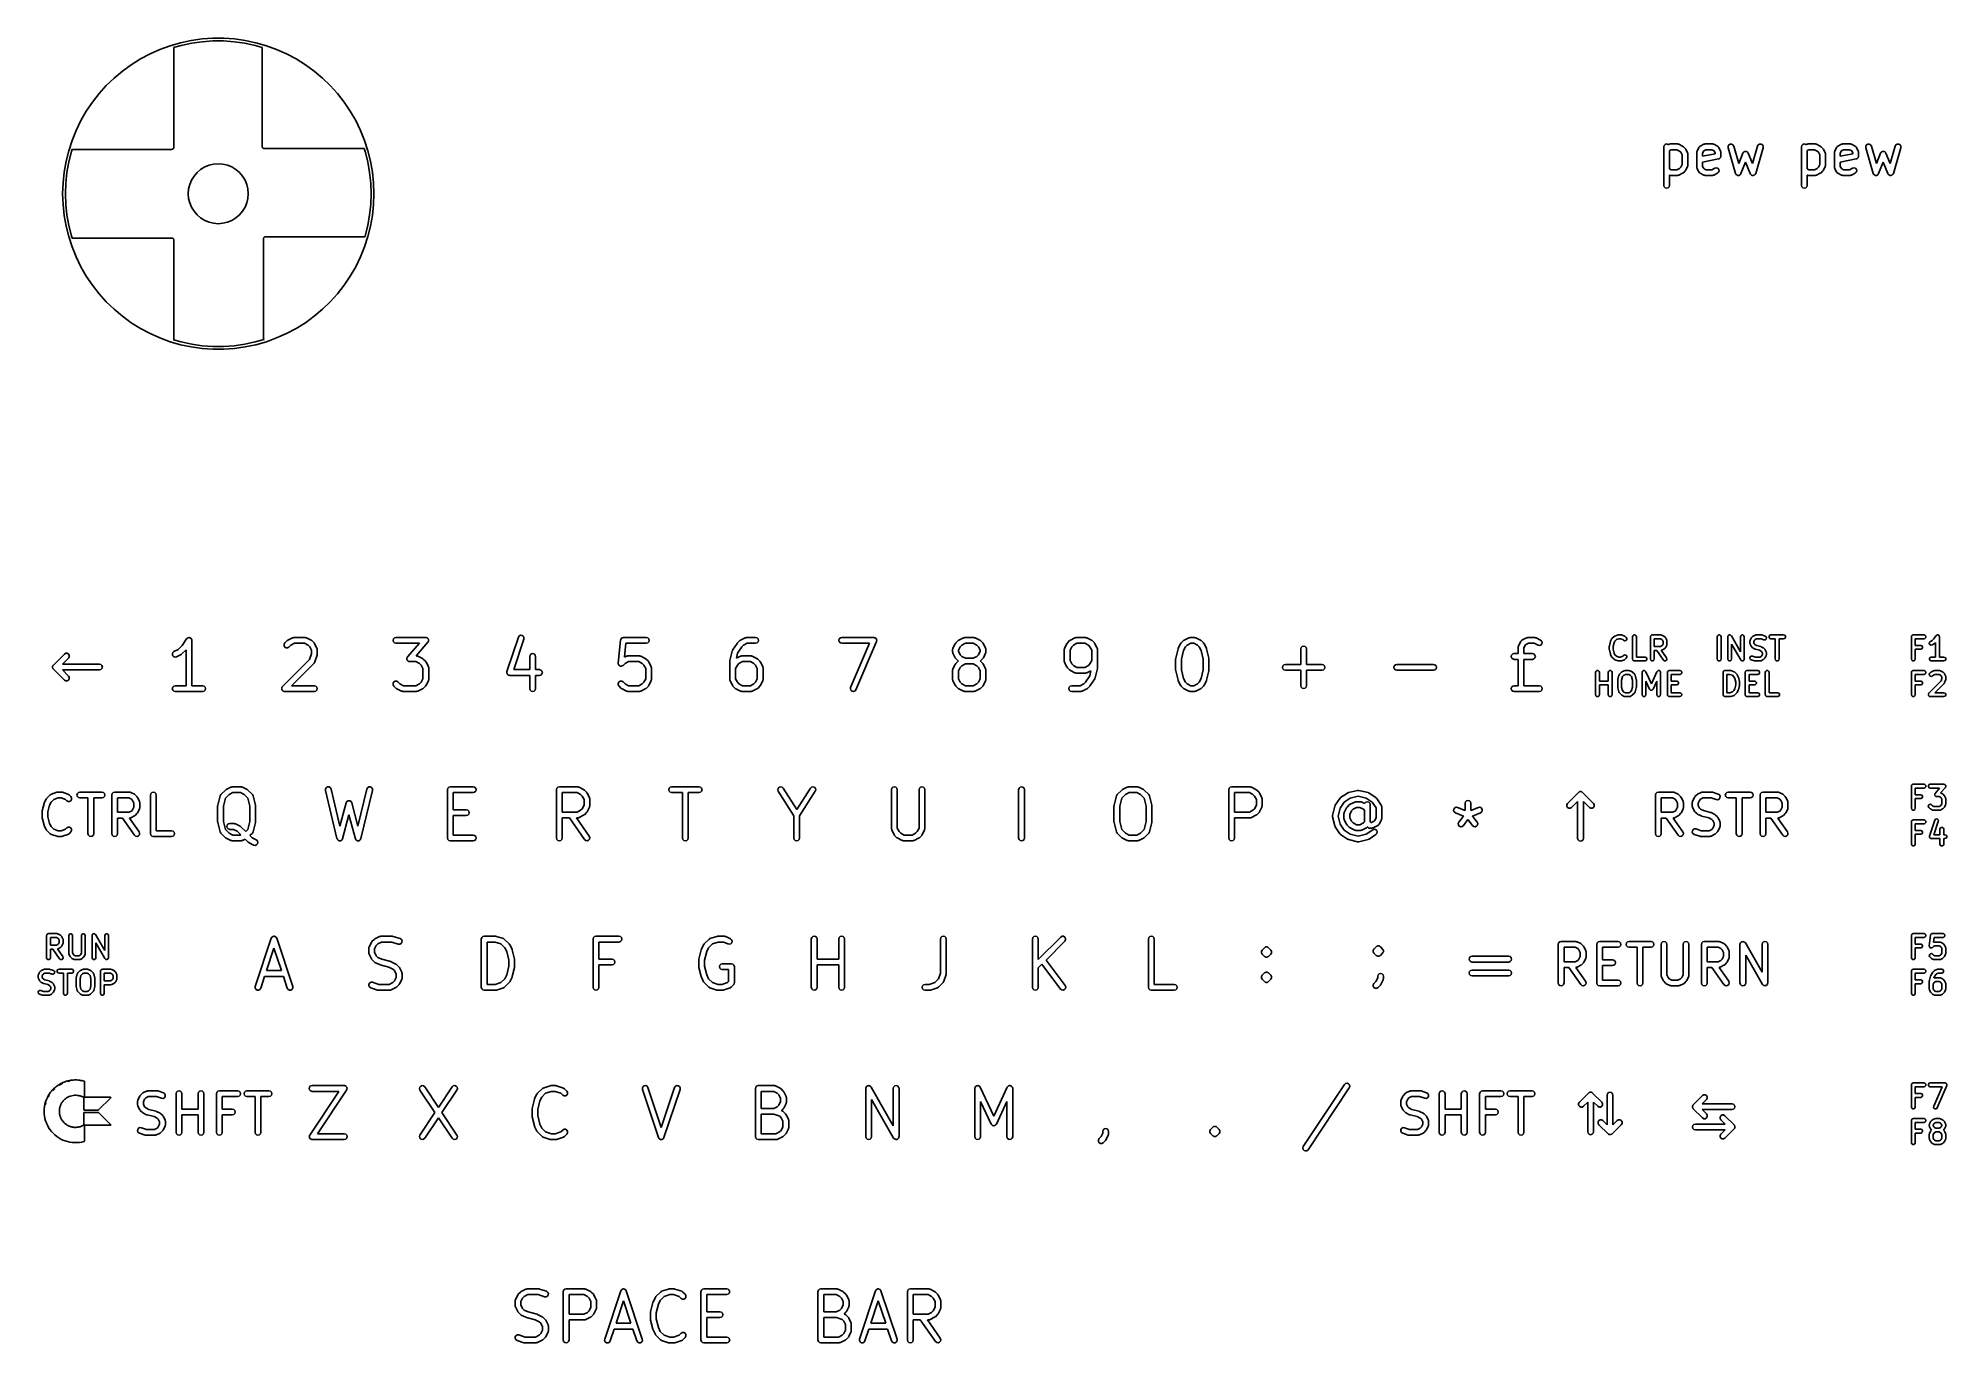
# Model space of a CAD drawing. Extents: x 5.54 to 9.44, y -5.47 to -2.8.
import ezdxf

# ---------------------------------------------------------------- set-up
doc = ezdxf.new("R2010")
doc.units = 0
doc.header["$MEASUREMENT"] = 0
doc.layers.add('BLACK', color=7, linetype='CONTINUOUS')

msp = doc.modelspace()

# ---------------------------------------------------------------- linework, layer by layer
at = {"layer": 'BLACK', "linetype": 'CONTINUOUS'}
for p, q in [((5.85059, -2.807), (5.87256, -2.80391)), ((5.87256, -2.80391), (5.8947, -2.80236)), ((5.8947, -2.80236), (5.91689, -2.80236)), ((5.91689, -2.80236), (5.93902, -2.80391)), ((5.93902, -2.80391), (5.961, -2.807)), ((5.72802, -2.85652), (5.74684, -2.84476)), ((5.74684, -2.84476), (5.76643, -2.83434)), ((5.76643, -2.83434), (5.7867, -2.82531)), ((5.7867, -2.82531), (5.80755, -2.81773)), ((5.80755, -2.81773), (5.82888, -2.81161)), ((5.83026, -2.81715), (5.81457, -2.82164)), ((5.81457, -2.82164), (5.81458, -2.82167)), ((5.81458, -2.82167), (5.81496, -2.8228)), ((5.81496, -2.8228), (5.81496, -2.82282)), ((5.81496, -2.82282), (5.81496, -2.82283)), ((5.81496, -2.82283), (5.81496, -3.02559)), ((5.82888, -2.81161), (5.85059, -2.807)), ((5.85158, -2.81261), (5.83026, -2.81715)), ((5.87316, -2.80958), (5.85158, -2.81261)), ((5.8949, -2.80806), (5.87316, -2.80958)), ((5.91669, -2.80806), (5.8949, -2.80806)), ((5.93843, -2.80958), (5.91669, -2.80806)), ((5.96001, -2.81261), (5.93843, -2.80958)), ((5.98132, -2.81715), (5.96001, -2.81261)), ((5.961, -2.807), (5.9827, -2.81161)), ((5.99567, -2.82126), (5.98132, -2.81715)), ((5.9827, -2.81161), (6.00403, -2.81773)), ((5.99565, -2.82135), (5.99567, -2.82126)), ((5.99565, -3.0241), (5.99565, -2.82135)), ((6.00403, -2.81773), (6.02489, -2.82531)), ((6.02489, -2.82531), (6.04516, -2.83434)), ((6.04516, -2.83434), (6.06475, -2.84476)), ((6.06475, -2.84476), (6.08357, -2.85652)), ((5.67711, -2.89924), (5.69307, -2.88382)), ((5.69307, -2.88382), (5.71007, -2.86956)), ((5.71007, -2.86956), (5.72802, -2.85652)), ((6.08357, -2.85652), (6.10152, -2.86956)), ((6.10152, -2.86956), (6.11852, -2.88382)), ((6.11852, -2.88382), (6.13448, -2.89924)), ((5.6486, -2.93321), (5.66226, -2.91573)), ((5.66226, -2.91573), (5.67711, -2.89924)), ((6.13448, -2.89924), (6.14933, -2.91573)), ((6.14933, -2.91573), (6.16299, -2.93321)), ((5.62509, -2.97083), (5.63619, -2.95161)), ((5.63619, -2.95161), (5.6486, -2.93321)), ((6.16299, -2.93321), (6.1754, -2.95161)), ((6.1754, -2.95161), (6.18649, -2.97083)), ((5.60705, -3.01135), (5.61536, -2.99077)), ((5.61536, -2.99077), (5.62509, -2.97083)), ((6.18649, -2.97083), (6.19622, -2.99077)), ((6.19622, -2.99077), (6.20453, -3.01135)), ((5.59483, -3.05398), (5.6002, -3.03245)), ((5.6002, -3.03245), (5.60705, -3.01135)), ((5.60568, -3.03402), (5.60041, -3.05517)), ((5.60724, -3.02922), (5.60568, -3.03402)), ((5.60795, -3.02951), (5.60724, -3.02922)), ((5.60811, -3.02948), (5.60795, -3.02951)), ((5.60827, -3.02953), (5.60811, -3.02948)), ((5.81102, -3.02953), (5.60827, -3.02953)), ((5.81162, -3.02933), (5.81102, -3.02953)), ((5.81224, -3.02933), (5.81162, -3.02933)), ((5.81274, -3.02897), (5.81224, -3.02933)), ((5.81334, -3.02878), (5.81274, -3.02897)), ((5.8137, -3.02827), (5.81334, -3.02878)), ((5.81421, -3.0279), (5.8137, -3.02827)), ((5.8144, -3.02731), (5.81421, -3.0279)), ((5.81477, -3.02681), (5.8144, -3.02731)), ((5.81496, -3.02559), (5.81477, -3.02618)), ((5.81477, -3.02618), (5.81477, -3.02681)), ((5.99584, -3.02469), (5.99565, -3.0241)), ((5.99584, -3.02532), (5.99584, -3.02469)), ((5.99621, -3.02582), (5.99584, -3.02532)), ((5.9964, -3.02642), (5.99621, -3.02582)), ((5.9969, -3.02678), (5.9964, -3.02642)), ((5.99727, -3.02729), (5.9969, -3.02678)), ((5.99786, -3.02748), (5.99727, -3.02729)), ((5.99837, -3.02785), (5.99786, -3.02748)), ((5.99899, -3.02785), (5.99837, -3.02785)), ((5.99958, -3.02804), (5.99899, -3.02785)), ((6.20234, -3.02804), (5.99958, -3.02804)), ((6.20235, -3.02803), (6.20234, -3.02804)), ((6.20237, -3.02804), (6.20235, -3.02803)), ((6.20351, -3.02766), (6.20237, -3.02804)), ((6.20381, -3.02756), (6.20351, -3.02766)), ((6.20591, -3.03402), (6.20381, -3.02756)), ((6.20453, -3.01135), (6.21139, -3.03245)), ((6.21118, -3.05517), (6.20591, -3.03402)), ((6.21139, -3.03245), (6.21676, -3.05398)), ((8.85808, -3.02447), (8.85887, -3.02151)), ((8.85808, -3.10321), (8.85808, -3.02447)), ((8.85887, -3.02151), (8.86103, -3.01935)), ((8.86103, -3.01935), (8.86399, -3.01856)), ((8.86399, -3.01856), (8.86694, -3.01935)), ((8.86694, -3.01935), (8.86746, -3.01987)), ((8.86746, -3.01987), (8.86884, -3.01918)), ((8.86884, -3.01918), (8.87017, -3.01891)), ((8.87288, -3.03037), (8.86989, -3.03186)), ((8.86989, -3.03186), (8.86989, -3.06956)), ((8.87017, -3.01891), (8.87148, -3.01856)), ((8.87148, -3.01856), (8.88648, -3.01856)), ((8.88509, -3.03037), (8.87288, -3.03037)), ((8.89048, -3.03307), (8.88509, -3.03037)), ((8.88648, -3.01856), (8.88779, -3.01891)), ((8.88779, -3.01891), (8.88912, -3.01918)), ((8.88912, -3.01918), (8.89662, -3.02293)), ((8.89288, -3.03546), (8.89048, -3.03307)), ((8.89558, -3.04086), (8.89288, -3.03546)), ((8.89662, -3.02293), (8.89733, -3.02356)), ((8.89733, -3.02356), (8.89816, -3.02404)), ((8.89816, -3.02404), (8.90191, -3.02779)), ((8.90191, -3.02779), (8.90238, -3.02861)), ((8.90238, -3.02861), (8.90301, -3.02932)), ((8.90301, -3.02932), (8.90676, -3.03682)), ((8.90676, -3.03682), (8.90704, -3.03815)), ((8.90704, -3.03815), (8.90739, -3.03946)), ((8.90739, -3.03946), (8.90739, -3.06196)), ((8.92557, -3.03571), (8.92592, -3.0344)), ((8.92557, -3.06571), (8.92557, -3.03571)), ((8.92592, -3.0344), (8.9262, -3.03307)), ((8.9262, -3.03307), (8.92994, -3.02557)), ((8.92994, -3.02557), (8.93018, -3.0253)), ((8.93018, -3.0253), (8.9303, -3.02496)), ((8.9303, -3.02496), (8.93119, -3.02417)), ((8.93119, -3.02417), (8.93197, -3.02329)), ((8.93197, -3.02329), (8.93232, -3.02317)), ((8.93232, -3.02317), (8.93259, -3.02293)), ((8.93259, -3.02293), (8.94008, -3.01918)), ((8.93963, -3.03262), (8.93738, -3.03711)), ((8.93738, -3.03711), (8.93738, -3.04351)), ((8.93738, -3.04351), (8.96307, -3.03837)), ((8.94412, -3.03037), (8.93963, -3.03262)), ((8.94008, -3.01918), (8.94141, -3.01891)), ((8.94141, -3.01891), (8.94273, -3.01856)), ((8.94273, -3.01856), (8.95772, -3.01856)), ((8.95633, -3.03037), (8.94412, -3.03037)), ((8.96082, -3.03262), (8.95633, -3.03037)), ((8.95772, -3.01856), (8.95904, -3.01891)), ((8.95904, -3.01891), (8.96037, -3.01918)), ((8.96037, -3.01918), (8.96786, -3.02293)), ((8.96307, -3.03711), (8.96082, -3.03262)), ((8.96307, -3.03837), (8.96307, -3.03711)), ((8.96786, -3.02293), (8.96813, -3.02317)), ((8.96813, -3.02317), (8.96848, -3.02329)), ((8.96848, -3.02329), (8.96926, -3.02417)), ((8.96926, -3.02417), (8.97015, -3.02496)), ((8.97015, -3.02496), (8.97027, -3.0253)), ((8.97027, -3.0253), (8.97051, -3.02557)), ((8.97051, -3.02557), (8.97425, -3.03307)), ((8.97425, -3.03307), (8.97453, -3.0344)), ((8.97453, -3.0344), (8.97488, -3.03571)), ((8.97488, -3.03571), (8.97488, -3.04321)), ((8.98949, -3.02303), (8.99098, -3.02036)), ((8.98954, -3.02609), (8.98949, -3.02303)), ((9.00454, -3.07858), (8.98954, -3.02609)), ((8.99098, -3.02036), (8.9936, -3.01879)), ((8.9936, -3.01879), (8.99665, -3.01874)), ((8.99665, -3.01874), (8.99933, -3.02022)), ((8.99933, -3.02022), (9.0009, -3.02284)), ((9.0009, -3.02284), (9.01115, -3.05873)), ((9.01115, -3.05873), (9.01973, -3.03727)), ((9.01973, -3.03727), (9.02024, -3.03659)), ((9.02024, -3.03659), (9.02057, -3.03581)), ((9.02057, -3.03581), (9.02114, -3.03539)), ((9.02114, -3.03539), (9.02156, -3.03482)), ((9.02156, -3.03482), (9.02234, -3.03449)), ((9.02234, -3.03449), (9.02302, -3.03398)), ((9.02302, -3.03398), (9.02372, -3.0339)), ((9.02372, -3.0339), (9.02437, -3.03362)), ((9.02437, -3.03362), (9.02522, -3.03372)), ((9.02522, -3.03372), (9.02606, -3.03362)), ((9.02606, -3.03362), (9.02671, -3.0339)), ((9.02671, -3.0339), (9.02741, -3.03398)), ((9.02741, -3.03398), (9.02809, -3.03449)), ((9.02809, -3.03449), (9.02887, -3.03482)), ((9.02887, -3.03482), (9.02929, -3.03539)), ((9.02929, -3.03539), (9.02986, -3.03581)), ((9.02986, -3.03581), (9.03019, -3.03659)), ((9.03019, -3.03659), (9.0307, -3.03727)), ((9.0307, -3.03727), (9.03928, -3.05873)), ((9.03928, -3.05873), (9.04953, -3.02284)), ((9.06089, -3.02609), (9.04589, -3.07858)), ((9.04953, -3.02284), (9.05111, -3.02022)), ((9.05111, -3.02022), (9.05378, -3.01874)), ((9.05378, -3.01874), (9.05683, -3.01879)), ((9.05683, -3.01879), (9.05946, -3.02036)), ((9.05946, -3.02036), (9.06094, -3.02303)), ((9.06094, -3.02303), (9.06089, -3.02609)), ((9.1393, -3.02447), (9.14009, -3.02151)), ((9.1393, -3.10321), (9.1393, -3.02447)), ((9.14009, -3.02151), (9.14225, -3.01935)), ((9.14225, -3.01935), (9.1452, -3.01856)), ((9.1452, -3.01856), (9.14815, -3.01935)), ((9.14815, -3.01935), (9.14868, -3.01987)), ((9.14868, -3.01987), (9.15006, -3.01918)), ((9.15006, -3.01918), (9.15139, -3.01891)), ((9.15409, -3.03037), (9.15111, -3.03186)), ((9.15111, -3.03186), (9.15111, -3.06956)), ((9.15139, -3.01891), (9.1527, -3.01856)), ((9.1527, -3.01856), (9.1677, -3.01856)), ((9.1663, -3.03037), (9.15409, -3.03037)), ((9.1717, -3.03307), (9.1663, -3.03037)), ((9.1677, -3.01856), (9.16901, -3.01891)), ((9.16901, -3.01891), (9.17034, -3.01918)), ((9.17034, -3.01918), (9.17784, -3.02293)), ((9.17409, -3.03546), (9.1717, -3.03307)), ((9.17679, -3.04086), (9.17409, -3.03546)), ((9.17784, -3.02293), (9.17855, -3.02356)), ((9.17855, -3.02356), (9.17937, -3.02404)), ((9.17937, -3.02404), (9.18312, -3.02779)), ((9.18312, -3.02779), (9.1836, -3.02861)), ((9.1836, -3.02861), (9.18423, -3.02932)), ((9.18423, -3.02932), (9.18798, -3.03682)), ((9.18798, -3.03682), (9.18825, -3.03815)), ((9.18825, -3.03815), (9.1886, -3.03946)), ((9.1886, -3.03946), (9.1886, -3.06196)), ((9.20679, -3.03571), (9.20714, -3.0344)), ((9.20679, -3.06571), (9.20679, -3.03571)), ((9.20714, -3.0344), (9.20741, -3.03307)), ((9.20741, -3.03307), (9.21116, -3.02557)), ((9.21116, -3.02557), (9.2114, -3.0253)), ((9.2114, -3.0253), (9.21151, -3.02496)), ((9.21151, -3.02496), (9.2124, -3.02417)), ((9.2124, -3.02417), (9.21319, -3.02329)), ((9.21319, -3.02329), (9.21353, -3.02317)), ((9.21353, -3.02317), (9.2138, -3.02293)), ((9.2138, -3.02293), (9.2213, -3.01918)), ((9.22084, -3.03262), (9.2186, -3.03711)), ((9.2186, -3.03711), (9.2186, -3.04351)), ((9.2186, -3.04351), (9.24428, -3.03837)), ((9.22533, -3.03037), (9.22084, -3.03262)), ((9.2213, -3.01918), (9.22263, -3.01891)), ((9.22263, -3.01891), (9.22394, -3.01856)), ((9.22394, -3.01856), (9.23894, -3.01856)), ((9.23754, -3.03037), (9.22533, -3.03037)), ((9.24204, -3.03262), (9.23754, -3.03037)), ((9.23894, -3.01856), (9.24025, -3.01891)), ((9.24025, -3.01891), (9.24158, -3.01918)), ((9.24158, -3.01918), (9.24908, -3.02293)), ((9.24428, -3.03711), (9.24204, -3.03262)), ((9.24428, -3.03837), (9.24428, -3.03711)), ((9.24908, -3.02293), (9.24935, -3.02317)), ((9.24935, -3.02317), (9.24969, -3.02329)), ((9.24969, -3.02329), (9.25048, -3.02417)), ((9.25048, -3.02417), (9.25137, -3.02496)), ((9.25137, -3.02496), (9.25148, -3.0253)), ((9.25148, -3.0253), (9.25172, -3.02557)), ((9.25172, -3.02557), (9.25547, -3.03307)), ((9.25547, -3.03307), (9.25574, -3.0344)), ((9.25574, -3.0344), (9.25609, -3.03571)), ((9.25609, -3.03571), (9.25609, -3.04321)), ((9.27071, -3.02303), (9.27219, -3.02036)), ((9.27076, -3.02609), (9.27071, -3.02303)), ((9.28575, -3.07858), (9.27076, -3.02609)), ((9.27219, -3.02036), (9.27481, -3.01879)), ((9.27481, -3.01879), (9.27787, -3.01874)), ((9.27787, -3.01874), (9.28054, -3.02022)), ((9.28054, -3.02022), (9.28211, -3.02284)), ((9.28211, -3.02284), (9.29236, -3.05873)), ((9.29236, -3.05873), (9.30095, -3.03727)), ((9.30095, -3.03727), (9.30146, -3.03659)), ((9.30146, -3.03659), (9.30179, -3.03581)), ((9.30179, -3.03581), (9.30236, -3.03539)), ((9.30236, -3.03539), (9.30278, -3.03482)), ((9.30278, -3.03482), (9.30356, -3.03449)), ((9.30356, -3.03449), (9.30424, -3.03398)), ((9.30424, -3.03398), (9.30494, -3.0339)), ((9.30494, -3.0339), (9.30559, -3.03362)), ((9.30559, -3.03362), (9.30643, -3.03372)), ((9.30643, -3.03372), (9.30727, -3.03362)), ((9.30727, -3.03362), (9.30792, -3.0339)), ((9.30792, -3.0339), (9.30862, -3.03398)), ((9.30862, -3.03398), (9.3093, -3.03449)), ((9.3093, -3.03449), (9.31008, -3.03482)), ((9.31008, -3.03482), (9.31051, -3.03539)), ((9.31051, -3.03539), (9.31107, -3.03581)), ((9.31107, -3.03581), (9.31141, -3.03659)), ((9.31141, -3.03659), (9.31191, -3.03727)), ((9.31191, -3.03727), (9.3205, -3.05873)), ((9.3205, -3.05873), (9.33075, -3.02284)), ((9.3421, -3.02609), (9.32711, -3.07858)), ((9.33075, -3.02284), (9.33232, -3.02022)), ((9.33232, -3.02022), (9.33499, -3.01874)), ((9.33499, -3.01874), (9.33805, -3.01879)), ((9.33805, -3.01879), (9.34067, -3.02036)), ((9.34067, -3.02036), (9.34216, -3.02303)), ((9.34216, -3.02303), (9.3421, -3.02609)), ((5.58865, -3.0979), (5.59097, -3.07583)), ((5.59097, -3.07583), (5.59483, -3.05398)), ((5.59662, -3.07663), (5.59435, -3.0983)), ((5.60041, -3.05517), (5.59662, -3.07663)), ((5.8562, -3.08404), (5.86244, -3.07673)), ((5.86244, -3.07673), (5.86976, -3.07048)), ((5.86976, -3.07048), (5.87796, -3.06546)), ((5.87796, -3.06546), (5.88685, -3.06177)), ((5.88685, -3.06177), (5.8962, -3.05953)), ((5.8962, -3.05953), (5.90579, -3.05877)), ((5.90579, -3.05877), (5.91538, -3.05953)), ((5.91538, -3.05953), (5.92474, -3.06177)), ((5.92474, -3.06177), (5.93363, -3.06546)), ((5.93363, -3.06546), (5.94183, -3.07048)), ((5.94183, -3.07048), (5.94914, -3.07673)), ((5.94914, -3.07673), (5.95539, -3.08404)), ((6.21496, -3.07663), (6.21118, -3.05517)), ((6.21724, -3.0983), (6.21496, -3.07663)), ((6.21676, -3.05398), (6.22061, -3.07583)), ((6.22061, -3.07583), (6.22293, -3.0979)), ((8.86989, -3.06956), (8.87288, -3.07105)), ((8.87288, -3.07105), (8.88509, -3.07105)), ((8.88509, -3.07105), (8.89048, -3.06836)), ((8.89662, -3.07849), (8.88912, -3.08224)), ((8.89048, -3.06836), (8.89288, -3.06596)), ((8.89288, -3.06596), (8.89558, -3.06057)), ((8.89558, -3.06057), (8.89558, -3.04086)), ((8.89733, -3.07786), (8.89662, -3.07849)), ((8.89816, -3.07739), (8.89733, -3.07786)), ((8.90191, -3.07364), (8.89816, -3.07739)), ((8.90238, -3.07281), (8.90191, -3.07364)), ((8.90301, -3.0721), (8.90238, -3.07281)), ((8.90676, -3.0646), (8.90301, -3.0721)), ((8.90704, -3.06327), (8.90676, -3.0646)), ((8.90739, -3.06196), (8.90704, -3.06327)), ((8.92592, -3.06702), (8.92557, -3.06571)), ((8.9262, -3.06835), (8.92592, -3.06702)), ((8.92994, -3.07585), (8.9262, -3.06835)), ((8.93018, -3.07612), (8.92994, -3.07585)), ((8.9303, -3.07646), (8.93018, -3.07612)), ((8.93119, -3.07725), (8.9303, -3.07646)), ((8.93197, -3.07814), (8.93119, -3.07725)), ((8.93232, -3.07825), (8.93197, -3.07814)), ((8.93259, -3.07849), (8.93232, -3.07825)), ((8.94008, -3.08224), (8.93259, -3.07849)), ((8.97013, -3.049), (8.93738, -3.05555)), ((8.93738, -3.05555), (8.93738, -3.06432)), ((8.93738, -3.06432), (8.93963, -3.06881)), ((8.93963, -3.06881), (8.94412, -3.07105)), ((8.94412, -3.07105), (8.95633, -3.07105)), ((8.95633, -3.07105), (8.96258, -3.06793)), ((8.96786, -3.07849), (8.96037, -3.08224)), ((8.96258, -3.06793), (8.96558, -3.06731)), ((8.96558, -3.06731), (8.96848, -3.06828)), ((8.97015, -3.07646), (8.96786, -3.07849)), ((8.96848, -3.06828), (8.97051, -3.07057)), ((8.97099, -3.04858), (8.97013, -3.049)), ((8.97112, -3.07356), (8.97015, -3.07646)), ((8.97051, -3.07057), (8.97112, -3.07356)), ((8.97193, -3.04833), (8.97099, -3.04858)), ((8.97234, -3.04791), (8.97193, -3.04833)), ((8.97287, -3.04765), (8.97234, -3.04791)), ((8.97341, -3.04685), (8.97287, -3.04765)), ((8.97409, -3.04617), (8.97341, -3.04685)), ((8.97424, -3.0456), (8.97409, -3.04617)), ((8.97457, -3.04511), (8.97424, -3.0456)), ((8.97463, -3.04414), (8.97457, -3.04511)), ((8.97488, -3.04321), (8.97463, -3.04414)), ((9.00513, -3.07956), (9.00454, -3.07858)), ((9.00558, -3.08061), (9.00513, -3.07956)), ((9.0157, -3.07915), (9.01502, -3.08007)), ((9.02522, -3.05536), (9.0157, -3.07915)), ((9.03473, -3.07915), (9.02522, -3.05536)), ((9.03541, -3.08007), (9.03473, -3.07915)), ((9.0453, -3.07956), (9.04485, -3.08061)), ((9.04589, -3.07858), (9.0453, -3.07956)), ((9.15111, -3.06956), (9.15409, -3.07105)), ((9.15409, -3.07105), (9.1663, -3.07105)), ((9.1663, -3.07105), (9.1717, -3.06836)), ((9.17784, -3.07849), (9.17034, -3.08224)), ((9.1717, -3.06836), (9.17409, -3.06596)), ((9.17409, -3.06596), (9.17679, -3.06057)), ((9.17679, -3.06057), (9.17679, -3.04086)), ((9.17855, -3.07786), (9.17784, -3.07849)), ((9.17937, -3.07739), (9.17855, -3.07786)), ((9.18312, -3.07364), (9.17937, -3.07739)), ((9.1836, -3.07281), (9.18312, -3.07364)), ((9.18423, -3.0721), (9.1836, -3.07281)), ((9.18798, -3.0646), (9.18423, -3.0721)), ((9.18825, -3.06327), (9.18798, -3.0646)), ((9.1886, -3.06196), (9.18825, -3.06327)), ((9.20714, -3.06702), (9.20679, -3.06571)), ((9.20741, -3.06835), (9.20714, -3.06702)), ((9.21116, -3.07585), (9.20741, -3.06835)), ((9.2114, -3.07612), (9.21116, -3.07585)), ((9.21151, -3.07646), (9.2114, -3.07612)), ((9.2124, -3.07725), (9.21151, -3.07646)), ((9.21319, -3.07814), (9.2124, -3.07725)), ((9.21353, -3.07825), (9.21319, -3.07814)), ((9.2138, -3.07849), (9.21353, -3.07825)), ((9.2213, -3.08224), (9.2138, -3.07849)), ((9.25135, -3.049), (9.2186, -3.05555)), ((9.2186, -3.05555), (9.2186, -3.06432)), ((9.2186, -3.06432), (9.22084, -3.06881)), ((9.22084, -3.06881), (9.22533, -3.07105)), ((9.22533, -3.07105), (9.23754, -3.07105)), ((9.23754, -3.07105), (9.2438, -3.06793)), ((9.24908, -3.07849), (9.24158, -3.08224)), ((9.2438, -3.06793), (9.24679, -3.06731)), ((9.24679, -3.06731), (9.24969, -3.06828)), ((9.25137, -3.07646), (9.24908, -3.07849)), ((9.24969, -3.06828), (9.25172, -3.07057)), ((9.25221, -3.04858), (9.25135, -3.049)), ((9.25233, -3.07356), (9.25137, -3.07646)), ((9.25172, -3.07057), (9.25233, -3.07356)), ((9.25314, -3.04833), (9.25221, -3.04858)), ((9.25356, -3.04791), (9.25314, -3.04833)), ((9.25409, -3.04765), (9.25356, -3.04791)), ((9.25462, -3.04685), (9.25409, -3.04765)), ((9.2553, -3.04617), (9.25462, -3.04685)), ((9.25545, -3.0456), (9.2553, -3.04617)), ((9.25578, -3.04511), (9.25545, -3.0456)), ((9.25584, -3.04414), (9.25578, -3.04511)), ((9.25609, -3.04321), (9.25584, -3.04414)), ((9.28634, -3.07956), (9.28575, -3.07858)), ((9.28679, -3.08061), (9.28634, -3.07956)), ((9.29692, -3.07915), (9.29623, -3.08007)), ((9.30643, -3.05536), (9.29692, -3.07915)), ((9.31595, -3.07915), (9.30643, -3.05536)), ((9.31663, -3.08007), (9.31595, -3.07915)), ((9.32652, -3.07956), (9.32607, -3.08061)), ((9.32711, -3.07858), (9.32652, -3.07956)), ((5.58788, -3.12008), (5.58865, -3.0979)), ((5.59435, -3.0983), (5.59359, -3.12008)), ((5.84449, -3.12008), (5.84524, -3.11049)), ((5.84524, -3.11049), (5.84749, -3.10113)), ((5.84749, -3.10113), (5.85117, -3.09225)), ((5.85117, -3.09225), (5.8562, -3.08404)), ((5.95539, -3.08404), (5.96042, -3.09225)), ((5.96042, -3.09225), (5.9641, -3.10113)), ((5.9641, -3.10113), (5.96634, -3.11049)), ((5.96634, -3.11049), (5.9671, -3.12008)), ((6.218, -3.12008), (6.21724, -3.0983)), ((6.22293, -3.0979), (6.22371, -3.12008)), ((8.85887, -3.10616), (8.85808, -3.10321)), ((8.86103, -3.10832), (8.85887, -3.10616)), ((8.86399, -3.10911), (8.86103, -3.10832)), ((8.86694, -3.10832), (8.86399, -3.10911)), ((8.8691, -3.10616), (8.86694, -3.10832)), ((8.86989, -3.10321), (8.8691, -3.10616)), ((8.87017, -3.08251), (8.86989, -3.08246)), ((8.86989, -3.08246), (8.86989, -3.10321)), ((8.87148, -3.08286), (8.87017, -3.08251)), ((8.88648, -3.08286), (8.87148, -3.08286)), ((8.88779, -3.08251), (8.88648, -3.08286)), ((8.88912, -3.08224), (8.88779, -3.08251)), ((8.94141, -3.08251), (8.94008, -3.08224)), ((8.94273, -3.08286), (8.94141, -3.08251)), ((8.95772, -3.08286), (8.94273, -3.08286)), ((8.95904, -3.08251), (8.95772, -3.08286)), ((8.96037, -3.08224), (8.95904, -3.08251)), ((9.0059, -3.08085), (9.00558, -3.08061)), ((9.00611, -3.0812), (9.0059, -3.08085)), ((9.00711, -3.08176), (9.00611, -3.0812)), ((9.00802, -3.08244), (9.00711, -3.08176)), ((9.00843, -3.08249), (9.00802, -3.08244)), ((9.00878, -3.08269), (9.00843, -3.08249)), ((9.00993, -3.08267), (9.00878, -3.08269)), ((9.01106, -3.0828), (9.00993, -3.08267)), ((9.01143, -3.08264), (9.01106, -3.0828)), ((9.01184, -3.08264), (9.01143, -3.08264)), ((9.01282, -3.08205), (9.01184, -3.08264)), ((9.01387, -3.0816), (9.01282, -3.08205)), ((9.01411, -3.08127), (9.01387, -3.0816)), ((9.01446, -3.08107), (9.01411, -3.08127)), ((9.01502, -3.08007), (9.01446, -3.08107)), ((9.03597, -3.08107), (9.03541, -3.08007)), ((9.03632, -3.08127), (9.03597, -3.08107)), ((9.03656, -3.0816), (9.03632, -3.08127)), ((9.03761, -3.08205), (9.03656, -3.0816)), ((9.03859, -3.08264), (9.03761, -3.08205)), ((9.039, -3.08264), (9.03859, -3.08264)), ((9.03937, -3.0828), (9.039, -3.08264)), ((9.04051, -3.08267), (9.03937, -3.0828)), ((9.04165, -3.08269), (9.04051, -3.08267)), ((9.042, -3.08249), (9.04165, -3.08269)), ((9.04241, -3.08244), (9.042, -3.08249)), ((9.04332, -3.08176), (9.04241, -3.08244)), ((9.04432, -3.0812), (9.04332, -3.08176)), ((9.04453, -3.08085), (9.04432, -3.0812)), ((9.04485, -3.08061), (9.04453, -3.08085)), ((9.14009, -3.10616), (9.1393, -3.10321)), ((9.14225, -3.10832), (9.14009, -3.10616)), ((9.1452, -3.10911), (9.14225, -3.10832)), ((9.14815, -3.10832), (9.1452, -3.10911)), ((9.15031, -3.10616), (9.14815, -3.10832)), ((9.15111, -3.10321), (9.15031, -3.10616)), ((9.15139, -3.08251), (9.15111, -3.08246)), ((9.15111, -3.08246), (9.15111, -3.10321)), ((9.1527, -3.08286), (9.15139, -3.08251)), ((9.1677, -3.08286), (9.1527, -3.08286)), ((9.16901, -3.08251), (9.1677, -3.08286)), ((9.17034, -3.08224), (9.16901, -3.08251)), ((9.22263, -3.08251), (9.2213, -3.08224)), ((9.22394, -3.08286), (9.22263, -3.08251)), ((9.23894, -3.08286), (9.22394, -3.08286)), ((9.24025, -3.08251), (9.23894, -3.08286)), ((9.24158, -3.08224), (9.24025, -3.08251)), ((9.28712, -3.08085), (9.28679, -3.08061)), ((9.28733, -3.0812), (9.28712, -3.08085)), ((9.28832, -3.08176), (9.28733, -3.0812)), ((9.28924, -3.08244), (9.28832, -3.08176)), ((9.28964, -3.08249), (9.28924, -3.08244)), ((9.29, -3.08269), (9.28964, -3.08249)), ((9.29114, -3.08267), (9.29, -3.08269)), ((9.29227, -3.0828), (9.29114, -3.08267)), ((9.29265, -3.08264), (9.29227, -3.0828)), ((9.29305, -3.08264), (9.29265, -3.08264)), ((9.29403, -3.08205), (9.29305, -3.08264)), ((9.29508, -3.0816), (9.29403, -3.08205)), ((9.29533, -3.08127), (9.29508, -3.0816)), ((9.29568, -3.08107), (9.29533, -3.08127)), ((9.29623, -3.08007), (9.29568, -3.08107)), ((9.31718, -3.08107), (9.31663, -3.08007)), ((9.31753, -3.08127), (9.31718, -3.08107)), ((9.31778, -3.0816), (9.31753, -3.08127)), ((9.31883, -3.08205), (9.31778, -3.0816)), ((9.31981, -3.08264), (9.31883, -3.08205)), ((9.32021, -3.08264), (9.31981, -3.08264)), ((9.32059, -3.0828), (9.32021, -3.08264)), ((9.32172, -3.08267), (9.32059, -3.0828)), ((9.32286, -3.08269), (9.32172, -3.08267)), ((9.32322, -3.08249), (9.32286, -3.08269)), ((9.32362, -3.08244), (9.32322, -3.08249)), ((9.32454, -3.08176), (9.32362, -3.08244)), ((9.32553, -3.0812), (9.32454, -3.08176)), ((9.32574, -3.08085), (9.32553, -3.0812)), ((9.32607, -3.08061), (9.32574, -3.08085)), ((5.58865, -3.14226), (5.58788, -3.12008)), ((5.59097, -3.16432), (5.58865, -3.14226)), ((5.59359, -3.12008), (5.59435, -3.14186)), ((5.59435, -3.14186), (5.59662, -3.16353)), ((5.84524, -3.12967), (5.84449, -3.12008)), ((5.84749, -3.13902), (5.84524, -3.12967)), ((5.85117, -3.14791), (5.84749, -3.13902)), ((5.8562, -3.15611), (5.85117, -3.14791)), ((5.86244, -3.16343), (5.8562, -3.15611)), ((5.95539, -3.15611), (5.94914, -3.16343)), ((5.96042, -3.14791), (5.95539, -3.15611)), ((5.9641, -3.13902), (5.96042, -3.14791)), ((5.96634, -3.12967), (5.9641, -3.13902)), ((5.9671, -3.12008), (5.96634, -3.12967)), ((6.21496, -3.16353), (6.21724, -3.14186)), ((6.21724, -3.14186), (6.218, -3.12008)), ((6.22293, -3.14226), (6.22061, -3.16432)), ((6.22371, -3.12008), (6.22293, -3.14226)), ((5.59483, -3.18618), (5.59097, -3.16432)), ((5.6002, -3.20771), (5.59483, -3.18618)), ((5.59662, -3.16353), (5.60041, -3.18499)), ((5.60041, -3.18499), (5.60568, -3.20613)), ((5.86976, -3.16968), (5.86244, -3.16343)), ((5.87796, -3.1747), (5.86976, -3.16968)), ((5.88685, -3.17838), (5.87796, -3.1747)), ((5.8962, -3.18063), (5.88685, -3.17838)), ((5.90579, -3.18138), (5.8962, -3.18063)), ((5.91538, -3.18063), (5.90579, -3.18138)), ((5.92474, -3.17838), (5.91538, -3.18063)), ((5.93363, -3.1747), (5.92474, -3.17838)), ((5.94183, -3.16968), (5.93363, -3.1747)), ((5.94914, -3.16343), (5.94183, -3.16968)), ((6.20591, -3.20613), (6.21118, -3.18499)), ((6.21118, -3.18499), (6.21496, -3.16353)), ((6.21676, -3.18618), (6.21139, -3.20771)), ((6.22061, -3.16432), (6.21676, -3.18618)), ((5.60705, -3.22881), (5.6002, -3.20771)), ((5.60568, -3.20613), (5.60725, -3.21096)), ((5.61536, -3.24939), (5.60705, -3.22881)), ((5.60725, -3.21096), (5.60824, -3.21063)), ((5.60824, -3.21063), (5.60825, -3.21063)), ((5.60825, -3.21063), (5.60827, -3.21063)), ((5.60827, -3.21063), (5.81102, -3.21063)), ((5.81102, -3.21063), (5.81162, -3.21082)), ((5.81162, -3.21082), (5.81224, -3.21082)), ((5.81224, -3.21082), (5.81274, -3.21119)), ((5.81274, -3.21119), (5.81334, -3.21138)), ((5.81334, -3.21138), (5.8137, -3.21189)), ((5.8137, -3.21189), (5.81421, -3.21225)), ((5.81421, -3.21225), (5.8144, -3.21285)), ((5.8144, -3.21285), (5.81477, -3.21335)), ((5.81477, -3.21335), (5.81477, -3.21397)), ((5.81477, -3.21397), (5.81496, -3.21457)), ((5.81496, -3.21457), (5.81496, -3.41732)), ((5.99803, -3.21206), (5.99822, -3.21147)), ((5.99803, -3.41482), (5.99803, -3.21206)), ((5.99822, -3.21085), (5.99859, -3.21034)), ((5.99822, -3.21147), (5.99822, -3.21085)), ((5.99859, -3.21034), (5.99878, -3.20975)), ((5.99878, -3.20975), (5.99929, -3.20938)), ((5.99929, -3.20938), (5.99965, -3.20888)), ((5.99965, -3.20888), (6.00025, -3.20869)), ((6.00025, -3.20869), (6.00075, -3.20832)), ((6.00075, -3.20832), (6.00138, -3.20832)), ((6.00138, -3.20832), (6.00197, -3.20813)), ((6.00197, -3.20813), (6.20472, -3.20813)), ((6.20453, -3.22881), (6.19622, -3.24939)), ((6.21139, -3.20771), (6.20453, -3.22881)), ((6.20472, -3.20813), (6.20488, -3.20818)), ((6.20488, -3.20818), (6.20504, -3.20814)), ((6.20504, -3.20814), (6.20523, -3.20822)), ((6.20523, -3.20822), (6.20591, -3.20613)), ((5.62509, -3.26933), (5.61536, -3.24939)), ((5.63619, -3.28855), (5.62509, -3.26933)), ((6.18649, -3.26933), (6.1754, -3.28855)), ((6.19622, -3.24939), (6.18649, -3.26933)), ((5.6486, -3.30694), (5.63619, -3.28855)), ((5.66226, -3.32443), (5.6486, -3.30694)), ((6.16299, -3.30694), (6.14933, -3.32443)), ((6.1754, -3.28855), (6.16299, -3.30694)), ((5.67711, -3.34092), (5.66226, -3.32443)), ((5.69307, -3.35633), (5.67711, -3.34092)), ((6.13448, -3.34092), (6.11852, -3.35633)), ((6.14933, -3.32443), (6.13448, -3.34092)), ((5.71007, -3.3706), (5.69307, -3.35633)), ((5.72802, -3.38364), (5.71007, -3.3706)), ((5.74684, -3.3954), (5.72802, -3.38364)), ((6.08357, -3.38364), (6.06475, -3.3954)), ((6.10152, -3.3706), (6.08357, -3.38364)), ((6.11852, -3.35633), (6.10152, -3.3706)), ((5.76643, -3.40582), (5.74684, -3.3954)), ((5.7867, -3.41484), (5.76643, -3.40582)), ((5.80755, -3.42243), (5.7867, -3.41484)), ((5.82888, -3.42855), (5.80755, -3.42243)), ((5.81495, -3.41764), (5.81458, -3.41852)), ((5.81458, -3.41852), (5.83026, -3.42301)), ((5.81496, -3.41732), (5.81491, -3.41748)), ((5.81491, -3.41748), (5.81495, -3.41764)), ((5.85059, -3.43316), (5.82888, -3.42855)), ((5.83026, -3.42301), (5.85158, -3.42754)), ((5.85158, -3.42754), (5.87316, -3.43058)), ((5.93843, -3.43058), (5.96001, -3.42754)), ((5.96001, -3.42754), (5.98132, -3.42301)), ((5.9827, -3.42855), (5.961, -3.43316)), ((5.98132, -3.42301), (5.99964, -3.41776)), ((6.00403, -3.42243), (5.9827, -3.42855)), ((5.99804, -3.41483), (5.99803, -3.41482)), ((5.99803, -3.41485), (5.99804, -3.41483)), ((5.99841, -3.41599), (5.99803, -3.41485)), ((5.99878, -3.41713), (5.99841, -3.41599)), ((5.9988, -3.41714), (5.99878, -3.41713)), ((5.9988, -3.41716), (5.9988, -3.41714)), ((5.99964, -3.41776), (5.9988, -3.41716)), ((6.02489, -3.41484), (6.00403, -3.42243)), ((6.04516, -3.40582), (6.02489, -3.41484)), ((6.06475, -3.3954), (6.04516, -3.40582)), ((5.87256, -3.43625), (5.85059, -3.43316)), ((5.8947, -3.4378), (5.87256, -3.43625)), ((5.87316, -3.43058), (5.8949, -3.4321)), ((5.91689, -3.4378), (5.8947, -3.4378)), ((5.8949, -3.4321), (5.91669, -3.4321)), ((5.91669, -3.4321), (5.93843, -3.43058)), ((5.93902, -3.43625), (5.91689, -3.4378)), ((5.961, -3.43316), (5.93902, -3.43625)), ((5.81517, -4.05555), (5.82369, -4.0513)), ((5.82369, -4.0513), (5.83197, -4.04301)), ((5.84003, -4.05166), (5.83136, -4.06033)), ((5.83197, -4.04301), (5.84102, -4.02944)), ((5.84003, -4.12523), (5.84003, -4.05166)), ((5.84102, -4.02944), (5.84203, -4.02855)), ((5.84203, -4.02855), (5.84298, -4.0276)), ((5.84298, -4.0276), (5.84317, -4.02755)), ((5.84317, -4.02755), (5.84332, -4.02742)), ((5.84332, -4.02742), (5.84464, -4.02716)), ((5.84464, -4.02716), (5.84594, -4.02681)), ((5.84594, -4.02681), (5.84612, -4.02686)), ((5.84612, -4.02686), (5.84632, -4.02682)), ((5.84632, -4.02682), (5.84759, -4.02725)), ((5.84759, -4.02725), (5.84889, -4.0276)), ((5.84889, -4.0276), (5.84903, -4.02774)), ((5.84903, -4.02774), (5.84921, -4.0278)), ((5.84921, -4.0278), (5.8501, -4.02881)), ((5.8501, -4.02881), (5.85105, -4.02976)), ((5.85105, -4.02976), (5.8511, -4.02995)), ((5.8511, -4.02995), (5.85123, -4.0301)), ((5.85123, -4.0301), (5.85149, -4.03142)), ((5.85149, -4.03142), (5.85184, -4.03271)), ((5.85184, -4.03271), (5.85184, -4.12523)), ((6.04006, -4.04056), (6.04159, -4.03791)), ((6.04006, -4.04362), (6.04006, -4.04056)), ((6.04159, -4.04626), (6.04006, -4.04362)), ((6.04159, -4.03791), (6.04628, -4.03323)), ((6.04424, -4.04779), (6.04159, -4.04626)), ((6.0473, -4.04779), (6.04424, -4.04779)), ((6.04628, -4.03323), (6.0471, -4.03275)), ((6.0471, -4.03275), (6.04781, -4.03212)), ((6.04994, -4.04626), (6.0473, -4.04779)), ((6.04781, -4.03212), (6.05719, -4.02743)), ((6.05395, -4.04226), (6.04994, -4.04626)), ((6.06122, -4.03862), (6.05395, -4.04226)), ((6.05719, -4.02743), (6.05852, -4.02716)), ((6.05852, -4.02716), (6.05983, -4.02681)), ((6.05983, -4.02681), (6.08326, -4.02681)), ((6.08187, -4.03862), (6.06122, -4.03862)), ((6.08914, -4.04226), (6.08187, -4.03862)), ((6.08326, -4.02681), (6.08457, -4.02716)), ((6.08457, -4.02716), (6.0859, -4.02743)), ((6.0859, -4.02743), (6.09528, -4.03212)), ((6.09247, -4.04559), (6.08914, -4.04226)), ((6.0961, -4.05286), (6.09247, -4.04559)), ((6.09528, -4.03212), (6.09599, -4.03275)), ((6.09599, -4.03275), (6.09681, -4.03323)), ((6.0961, -4.05988), (6.0961, -4.05286)), ((6.09681, -4.03323), (6.1015, -4.03791)), ((6.1015, -4.03791), (6.10197, -4.03874)), ((6.10197, -4.03874), (6.10261, -4.03945)), ((6.10261, -4.03945), (6.10729, -4.04882)), ((6.10729, -4.04882), (6.10756, -4.05015)), ((6.10756, -4.05015), (6.10792, -4.05146)), ((6.10792, -4.05146), (6.10792, -4.06084)), ((6.26273, -4.03271), (6.26353, -4.02976)), ((6.26353, -4.03567), (6.26273, -4.03271)), ((6.26353, -4.02976), (6.26569, -4.0276)), ((6.26569, -4.03783), (6.26353, -4.03567)), ((6.26569, -4.0276), (6.26864, -4.02681)), ((6.26864, -4.03862), (6.26569, -4.03783)), ((6.26864, -4.02681), (6.32957, -4.02681)), ((6.31656, -4.03862), (6.26864, -4.03862)), ((6.29232, -4.06632), (6.31656, -4.03862)), ((6.33401, -4.0366), (6.30978, -4.0643)), ((6.32957, -4.02681), (6.33013, -4.02696)), ((6.33013, -4.02696), (6.33072, -4.02692)), ((6.33072, -4.02692), (6.33159, -4.02735)), ((6.33159, -4.02735), (6.33252, -4.0276)), ((6.33252, -4.0276), (6.33293, -4.02801)), ((6.33293, -4.02801), (6.33346, -4.02827)), ((6.33346, -4.02827), (6.334, -4.02908)), ((6.334, -4.02908), (6.33468, -4.02976)), ((6.33427, -4.03608), (6.33401, -4.0366)), ((6.33468, -4.03567), (6.33427, -4.03608)), ((6.33468, -4.02976), (6.33483, -4.03033)), ((6.33493, -4.03473), (6.33468, -4.03567)), ((6.33483, -4.03033), (6.33516, -4.03081)), ((6.33536, -4.03386), (6.33493, -4.03473)), ((6.33516, -4.03081), (6.33522, -4.03178)), ((6.33522, -4.03178), (6.33548, -4.03271)), ((6.33548, -4.03271), (6.33532, -4.03328)), ((6.33532, -4.03328), (6.33536, -4.03386)), ((6.49528, -4.09646), (6.51872, -4.02616)), ((6.52992, -4.0299), (6.50908, -4.09243)), ((6.51872, -4.02616), (6.5204, -4.02361)), ((6.5204, -4.02361), (6.52314, -4.02224)), ((6.52314, -4.02224), (6.52619, -4.02243)), ((6.52619, -4.02243), (6.52874, -4.02411)), ((6.52874, -4.02411), (6.53011, -4.02684)), ((6.53011, -4.02684), (6.52992, -4.0299)), ((6.72257, -4.079), (6.72726, -4.03213)), ((6.72726, -4.03213), (6.7277, -4.03096)), ((6.7277, -4.03096), (6.72802, -4.02976)), ((6.72802, -4.02976), (6.72823, -4.02955)), ((6.72823, -4.02955), (6.72834, -4.02927)), ((6.72834, -4.02927), (6.7293, -4.02848)), ((6.7293, -4.02848), (6.73018, -4.0276)), ((6.73018, -4.0276), (6.73047, -4.02752)), ((6.73047, -4.02752), (6.7307, -4.02733)), ((6.7307, -4.02733), (6.73193, -4.02713)), ((6.73193, -4.02713), (6.73313, -4.02681)), ((6.73313, -4.02681), (6.78, -4.02681)), ((6.73848, -4.03862), (6.73563, -4.06704)), ((6.78, -4.03862), (6.73848, -4.03862)), ((6.78, -4.02681), (6.78295, -4.0276)), ((6.78295, -4.03783), (6.78, -4.03862)), ((6.78295, -4.0276), (6.78512, -4.02976)), ((6.78512, -4.03567), (6.78295, -4.03783)), ((6.78512, -4.02976), (6.78591, -4.03271)), ((6.78591, -4.03271), (6.78512, -4.03567)), ((6.95536, -4.05472), (6.95585, -4.05383)), ((6.95585, -4.05383), (6.95617, -4.05287)), ((6.95617, -4.05287), (6.96554, -4.03881)), ((6.96554, -4.03881), (6.96599, -4.03842)), ((6.96599, -4.03842), (6.96628, -4.03791)), ((6.96628, -4.03791), (6.97097, -4.03323)), ((6.97505, -4.04585), (6.96657, -4.05857)), ((6.97097, -4.03323), (6.97179, -4.03275)), ((6.97179, -4.03275), (6.9725, -4.03212)), ((6.9725, -4.03212), (6.98188, -4.02743)), ((6.97864, -4.04226), (6.97505, -4.04585)), ((6.98591, -4.03862), (6.97864, -4.04226)), ((6.98188, -4.02743), (6.98321, -4.02716)), ((6.98321, -4.02716), (6.98452, -4.02681)), ((6.98452, -4.02681), (7.00327, -4.02681)), ((7.00327, -4.03862), (6.98591, -4.03862)), ((7.00327, -4.02681), (7.00622, -4.0276)), ((7.00622, -4.03783), (7.00327, -4.03862)), ((7.00622, -4.0276), (7.00838, -4.02976)), ((7.00838, -4.03567), (7.00622, -4.03783)), ((7.00838, -4.02976), (7.00917, -4.03271)), ((7.00917, -4.03271), (7.00838, -4.03567)), ((7.17336, -4.03271), (7.17416, -4.02976)), ((7.17416, -4.03567), (7.17336, -4.03271)), ((7.17416, -4.02976), (7.17632, -4.0276)), ((7.17632, -4.03783), (7.17416, -4.03567)), ((7.17632, -4.0276), (7.17927, -4.02681)), ((7.17927, -4.03862), (7.17632, -4.03783)), ((7.17927, -4.02681), (7.24489, -4.02681)), ((7.23593, -4.03862), (7.17927, -4.03862)), ((7.19728, -4.12881), (7.23593, -4.03862)), ((7.25031, -4.03504), (7.20813, -4.13347)), ((7.24489, -4.02681), (7.24604, -4.02712)), ((7.24604, -4.02712), (7.24721, -4.02729)), ((7.24721, -4.02729), (7.24749, -4.02751)), ((7.24749, -4.02751), (7.24784, -4.0276)), ((7.24784, -4.0276), (7.24868, -4.02844)), ((7.24868, -4.02844), (7.24962, -4.02918)), ((7.24962, -4.02918), (7.24975, -4.02951)), ((7.24975, -4.02951), (7.25, -4.02976)), ((7.25, -4.02976), (7.25031, -4.03091)), ((7.25031, -4.03091), (7.25075, -4.03202)), ((7.25048, -4.03386), (7.25031, -4.03504)), ((7.25079, -4.03271), (7.25048, -4.03386)), ((7.25075, -4.03202), (7.2507, -4.03237)), ((7.2507, -4.03237), (7.25079, -4.03271)), ((7.40561, -4.05146), (7.40596, -4.05015)), ((7.40561, -4.05615), (7.40561, -4.05146)), ((7.40596, -4.05015), (7.40623, -4.04882)), ((7.40623, -4.04882), (7.41092, -4.03945)), ((7.41092, -4.03945), (7.41155, -4.03874)), ((7.41155, -4.03874), (7.41203, -4.03791)), ((7.41203, -4.03791), (7.41671, -4.03323)), ((7.41671, -4.03323), (7.41754, -4.03275)), ((7.42106, -4.04559), (7.41742, -4.05286)), ((7.41742, -4.05286), (7.41742, -4.05476)), ((7.41754, -4.03275), (7.41825, -4.03212)), ((7.41825, -4.03212), (7.42762, -4.02743)), ((7.42439, -4.04226), (7.42106, -4.04559)), ((7.43166, -4.03862), (7.42439, -4.04226)), ((7.42762, -4.02743), (7.42895, -4.02716)), ((7.42895, -4.02716), (7.43026, -4.02681)), ((7.43026, -4.02681), (7.44901, -4.02681)), ((7.44762, -4.03862), (7.43166, -4.03862)), ((7.45489, -4.04226), (7.44762, -4.03862)), ((7.44901, -4.02681), (7.45032, -4.02716)), ((7.45032, -4.02716), (7.45165, -4.02743)), ((7.45165, -4.02743), (7.46103, -4.03212)), ((7.45822, -4.04559), (7.45489, -4.04226)), ((7.46185, -4.05286), (7.45822, -4.04559)), ((7.46103, -4.03212), (7.46174, -4.03275)), ((7.46174, -4.03275), (7.46256, -4.03323)), ((7.46185, -4.05476), (7.46185, -4.05286)), ((7.46256, -4.03323), (7.46725, -4.03791)), ((7.46725, -4.03791), (7.46772, -4.03874)), ((7.46772, -4.03874), (7.46835, -4.03945)), ((7.46835, -4.03945), (7.47304, -4.04882)), ((7.47304, -4.04882), (7.47331, -4.05015)), ((7.47331, -4.05015), (7.47366, -4.05146)), ((7.47366, -4.05146), (7.47366, -4.05615)), ((7.63356, -4.05146), (7.63391, -4.05015)), ((7.63356, -4.0749), (7.63356, -4.05146)), ((7.63391, -4.05015), (7.63419, -4.04882)), ((7.63419, -4.04882), (7.63887, -4.03945)), ((7.63887, -4.03945), (7.6395, -4.03874)), ((7.6395, -4.03874), (7.63998, -4.03791)), ((7.63998, -4.03791), (7.64467, -4.03323)), ((7.64467, -4.03323), (7.64549, -4.03275)), ((7.64901, -4.04559), (7.64537, -4.05286)), ((7.64537, -4.05286), (7.64537, -4.0735)), ((7.64549, -4.03275), (7.6462, -4.03212)), ((7.6462, -4.03212), (7.65557, -4.02743)), ((7.65234, -4.04226), (7.64901, -4.04559)), ((7.65961, -4.03862), (7.65234, -4.04226)), ((7.65557, -4.02743), (7.6569, -4.02716)), ((7.6569, -4.02716), (7.65822, -4.02681)), ((7.65822, -4.02681), (7.67696, -4.02681)), ((7.67557, -4.03862), (7.65961, -4.03862)), ((7.68284, -4.04226), (7.67557, -4.03862)), ((7.67696, -4.02681), (7.67827, -4.02716)), ((7.67827, -4.02716), (7.6796, -4.02743)), ((7.6796, -4.02743), (7.68898, -4.03212)), ((7.68617, -4.04559), (7.68284, -4.04226)), ((7.68981, -4.05286), (7.68617, -4.04559)), ((7.68898, -4.03212), (7.68969, -4.03275)), ((7.68969, -4.03275), (7.69051, -4.03323)), ((7.68981, -4.0735), (7.68981, -4.05286)), ((7.69051, -4.03323), (7.6952, -4.03791)), ((7.6952, -4.03791), (7.69568, -4.03874)), ((7.69568, -4.03874), (7.69631, -4.03945)), ((7.69631, -4.03945), (7.70099, -4.04882)), ((7.70099, -4.04882), (7.70127, -4.05015)), ((7.70127, -4.05015), (7.70162, -4.05146)), ((7.70162, -4.05146), (7.70162, -4.08896)), ((7.8613, -4.06878), (7.86599, -4.05003)), ((7.86599, -4.05003), (7.8663, -4.04946)), ((7.8663, -4.04946), (7.86643, -4.04882)), ((7.86643, -4.04882), (7.87112, -4.03945)), ((7.87112, -4.03945), (7.87175, -4.03874)), ((7.87175, -4.03874), (7.87223, -4.03791)), ((7.87223, -4.03791), (7.87691, -4.03323)), ((7.87729, -4.05352), (7.87293, -4.07094)), ((7.87691, -4.03323), (7.87774, -4.03275)), ((7.88125, -4.04559), (7.87729, -4.05352)), ((7.87774, -4.03275), (7.87845, -4.03212)), ((7.87845, -4.03212), (7.88782, -4.02743)), ((7.88459, -4.04226), (7.88125, -4.04559)), ((7.89186, -4.03862), (7.88459, -4.04226)), ((7.88782, -4.02743), (7.88915, -4.02716)), ((7.88915, -4.02716), (7.89046, -4.02681)), ((7.89046, -4.02681), (7.89984, -4.02681)), ((7.89844, -4.03862), (7.89186, -4.03862)), ((7.90571, -4.04226), (7.89844, -4.03862)), ((7.89984, -4.02681), (7.90115, -4.02716)), ((7.90115, -4.02716), (7.90248, -4.02743)), ((7.90248, -4.02743), (7.91185, -4.03212)), ((7.90904, -4.04559), (7.90571, -4.04226)), ((7.91301, -4.05352), (7.90904, -4.04559)), ((7.91185, -4.03212), (7.91256, -4.03275)), ((7.91256, -4.03275), (7.91339, -4.03323)), ((7.91736, -4.07094), (7.91301, -4.05352)), ((7.91339, -4.03323), (7.91807, -4.03791)), ((7.91807, -4.03791), (7.91855, -4.03874)), ((7.91855, -4.03874), (7.91918, -4.03945)), ((7.91918, -4.03945), (7.92387, -4.04882)), ((7.92387, -4.04882), (7.924, -4.04946)), ((7.924, -4.04946), (7.92431, -4.05003)), ((7.92431, -4.05003), (7.929, -4.06878)), ((8.1168, -4.05024), (8.11759, -4.04729)), ((8.1168, -4.08183), (8.1168, -4.05024)), ((8.11759, -4.04729), (8.11976, -4.04513)), ((8.11976, -4.04513), (8.12271, -4.04434)), ((8.12271, -4.04434), (8.12566, -4.04513)), ((8.12566, -4.04513), (8.12782, -4.04729)), ((8.12782, -4.04729), (8.12861, -4.05024)), ((8.12861, -4.05024), (8.12861, -4.08183)), ((8.5606, -4.04678), (8.56095, -4.04546)), ((8.5606, -4.05962), (8.5606, -4.04678)), ((8.56095, -4.04546), (8.56122, -4.04413)), ((8.56122, -4.04413), (8.56591, -4.03476)), ((8.56591, -4.03476), (8.56615, -4.03449)), ((8.56615, -4.03449), (8.56626, -4.03415)), ((8.56626, -4.03415), (8.56715, -4.03336)), ((8.56715, -4.03336), (8.56794, -4.03247)), ((8.56794, -4.03247), (8.56828, -4.03236)), ((8.56828, -4.03236), (8.56855, -4.03212)), ((8.56855, -4.03212), (8.57792, -4.02743)), ((8.57559, -4.0418), (8.57241, -4.04817)), ((8.57241, -4.04817), (8.57241, -4.05962)), ((8.58196, -4.03862), (8.57559, -4.0418)), ((8.57792, -4.02743), (8.57925, -4.02716)), ((8.57925, -4.02716), (8.58056, -4.02681)), ((8.58056, -4.02681), (8.59462, -4.02681)), ((8.59323, -4.03862), (8.58196, -4.03862)), ((8.60136, -4.04268), (8.59323, -4.03862)), ((8.59462, -4.02681), (8.59594, -4.02716)), ((8.59594, -4.02716), (8.59726, -4.02743)), ((8.59726, -4.02743), (8.60664, -4.03212)), ((8.60435, -4.0433), (8.60136, -4.04268)), ((8.60725, -4.04233), (8.60435, -4.0433)), ((8.60664, -4.03212), (8.60893, -4.03415)), ((8.60928, -4.04004), (8.60725, -4.04233)), ((8.60893, -4.03415), (8.60989, -4.03705)), ((8.60989, -4.03705), (8.60928, -4.04004)), ((8.74686, -4.04478), (8.74702, -4.04431)), ((8.74686, -4.05125), (8.74686, -4.04478)), ((8.74702, -4.05171), (8.74686, -4.05125)), ((8.74698, -4.04382), (8.74914, -4.0352)), ((8.74702, -4.04431), (8.74698, -4.04382)), ((8.74698, -4.0522), (8.74702, -4.05171)), ((8.74914, -4.06082), (8.74698, -4.0522)), ((8.74914, -4.0352), (8.74937, -4.03483)), ((8.74937, -4.03483), (8.74944, -4.03439)), ((8.74944, -4.03439), (8.75159, -4.03008)), ((8.75159, -4.03008), (8.75204, -4.02963)), ((8.75204, -4.02963), (8.75233, -4.02906)), ((8.75233, -4.02906), (8.75664, -4.02475)), ((8.75667, -4.03753), (8.75474, -4.04526)), ((8.75474, -4.04526), (8.75474, -4.05076)), ((8.75474, -4.05076), (8.75667, -4.05849)), ((8.75664, -4.02475), (8.75745, -4.02433)), ((8.75835, -4.03417), (8.75667, -4.03753)), ((8.75745, -4.02433), (8.75818, -4.02379)), ((8.75818, -4.02379), (8.76465, -4.02164)), ((8.76155, -4.03097), (8.75835, -4.03417)), ((8.76653, -4.02931), (8.76155, -4.03097)), ((8.76465, -4.02164), (8.76529, -4.02163)), ((8.76529, -4.02163), (8.76589, -4.02144)), ((8.76589, -4.02144), (8.77021, -4.02144)), ((8.76957, -4.02931), (8.76653, -4.02931)), ((8.77455, -4.03097), (8.76957, -4.02931)), ((8.77021, -4.02144), (8.77081, -4.02163)), ((8.77081, -4.02163), (8.77145, -4.02164)), ((8.77145, -4.02164), (8.77792, -4.02379)), ((8.77605, -4.03247), (8.77455, -4.03097)), ((8.77821, -4.03357), (8.77605, -4.03247)), ((8.77792, -4.02379), (8.77865, -4.02433)), ((8.78062, -4.03319), (8.77821, -4.03357)), ((8.77865, -4.02433), (8.77946, -4.02475)), ((8.77946, -4.02475), (8.78161, -4.0269)), ((8.78234, -4.03147), (8.78062, -4.03319)), ((8.78161, -4.0269), (8.78272, -4.02907)), ((8.78272, -4.02907), (8.78234, -4.03147)), ((8.7943, -4.02537), (8.79505, -4.02306)), ((8.7943, -4.07065), (8.7943, -4.02537)), ((8.79505, -4.02306), (8.79702, -4.02163)), ((8.79702, -4.02163), (8.79945, -4.02163)), ((8.79945, -4.02163), (8.80142, -4.02306)), ((8.80142, -4.02306), (8.80217, -4.02537)), ((8.80217, -4.02537), (8.80217, -4.06671)), ((8.83095, -4.02537), (8.83114, -4.02478)), ((8.83095, -4.07065), (8.83095, -4.02537)), ((8.83114, -4.02416), (8.83151, -4.02365)), ((8.83114, -4.02478), (8.83114, -4.02416)), ((8.83151, -4.02365), (8.8317, -4.02306)), ((8.8317, -4.02306), (8.8322, -4.02269)), ((8.8322, -4.02269), (8.83257, -4.02219)), ((8.83257, -4.02219), (8.83316, -4.022)), ((8.83316, -4.022), (8.83367, -4.02163)), ((8.83367, -4.02163), (8.83429, -4.02163)), ((8.83429, -4.02163), (8.83488, -4.02144)), ((8.83488, -4.02144), (8.85213, -4.02144)), ((8.83882, -4.02931), (8.83882, -4.04515)), ((8.8512, -4.02931), (8.83882, -4.02931)), ((8.83882, -4.04515), (8.8512, -4.04515)), ((8.84361, -4.05303), (8.83882, -4.05303)), ((8.83882, -4.05303), (8.83882, -4.07065)), ((8.85753, -4.07291), (8.84361, -4.05303)), ((8.85411, -4.03077), (8.8512, -4.02931)), ((8.8512, -4.04515), (8.85411, -4.0437)), ((8.85213, -4.02144), (8.853, -4.02172)), ((8.853, -4.02172), (8.85389, -4.02185)), ((8.85389, -4.05261), (8.85303, -4.05274)), ((8.85303, -4.05274), (8.86398, -4.06839)), ((8.85389, -4.02185), (8.85821, -4.02401)), ((8.85821, -4.05045), (8.85389, -4.05261)), ((8.85536, -4.03202), (8.85411, -4.03077)), ((8.85411, -4.0437), (8.85536, -4.04245)), ((8.85682, -4.03493), (8.85536, -4.03202)), ((8.85536, -4.04245), (8.85682, -4.03954)), ((8.85682, -4.03954), (8.85682, -4.03493)), ((8.85821, -4.02401), (8.85866, -4.02446)), ((8.85866, -4.05001), (8.85821, -4.05045)), ((8.85866, -4.02446), (8.85923, -4.02475)), ((8.85923, -4.04972), (8.85866, -4.05001)), ((8.85923, -4.02475), (8.86138, -4.0269)), ((8.86138, -4.04756), (8.85923, -4.04972)), ((8.86138, -4.0269), (8.86167, -4.02747)), ((8.86167, -4.04699), (8.86138, -4.04756)), ((8.86167, -4.02747), (8.86212, -4.02792)), ((8.86212, -4.04654), (8.86167, -4.04699)), ((8.86212, -4.02792), (8.86428, -4.03224)), ((8.86428, -4.04223), (8.86212, -4.04654)), ((8.86428, -4.03224), (8.86441, -4.03313)), ((8.86441, -4.04133), (8.86428, -4.04223)), ((8.86441, -4.03313), (8.86469, -4.034)), ((8.86469, -4.04047), (8.86441, -4.04133)), ((8.86469, -4.034), (8.86469, -4.04047)), ((8.96727, -4.02537), (8.96802, -4.02306)), ((8.96727, -4.07065), (8.96727, -4.02537)), ((8.96802, -4.02306), (8.96999, -4.02163)), ((8.96999, -4.02163), (8.97242, -4.02163)), ((8.97242, -4.02163), (8.97439, -4.02306)), ((8.97439, -4.02306), (8.97515, -4.02537)), ((8.97515, -4.02537), (8.97515, -4.07065)), ((8.98883, -4.02537), (8.9889, -4.02516)), ((8.98883, -4.07065), (8.98883, -4.02537)), ((8.98885, -4.02494), (8.98927, -4.02402)), ((8.9889, -4.02516), (8.98885, -4.02494)), ((8.98927, -4.02402), (8.98958, -4.02306)), ((8.98958, -4.02306), (8.98976, -4.02293)), ((8.98976, -4.02293), (8.98985, -4.02273)), ((8.98985, -4.02273), (8.99073, -4.02222)), ((8.99073, -4.02222), (8.99155, -4.02163)), ((8.99155, -4.02163), (8.99177, -4.02163)), ((8.99177, -4.02163), (8.99197, -4.02152)), ((8.99197, -4.02152), (8.99297, -4.02163)), ((8.99297, -4.02163), (8.99398, -4.02163)), ((8.99398, -4.02163), (8.99416, -4.02176)), ((8.99416, -4.02176), (8.99439, -4.02178)), ((8.99439, -4.02178), (8.99513, -4.02246)), ((8.99513, -4.02246), (8.99595, -4.02306)), ((8.99595, -4.02306), (8.99602, -4.02327)), ((8.99602, -4.02327), (8.99619, -4.02342)), ((8.99619, -4.02342), (9.0147, -4.05582)), ((9.01522, -4.0726), (8.9967, -4.0402)), ((8.9967, -4.0402), (8.9967, -4.07065)), ((9.0147, -4.02537), (9.01545, -4.02306)), ((9.0147, -4.05582), (9.0147, -4.02537)), ((9.01545, -4.02306), (9.01742, -4.02163)), ((9.01742, -4.02163), (9.01986, -4.02163)), ((9.01986, -4.02163), (9.02182, -4.02306)), ((9.02182, -4.02306), (9.02258, -4.02537)), ((9.02258, -4.02537), (9.02258, -4.07065)), ((9.03411, -4.034), (9.03439, -4.03313)), ((9.03411, -4.03831), (9.03411, -4.034)), ((9.03439, -4.03917), (9.03411, -4.03831)), ((9.03439, -4.03313), (9.03452, -4.03224)), ((9.03452, -4.04007), (9.03439, -4.03917)), ((9.03452, -4.03224), (9.03668, -4.02792)), ((9.03668, -4.04438), (9.03452, -4.04007)), ((9.03668, -4.02792), (9.03713, -4.02747)), ((9.03713, -4.04484), (9.03668, -4.04438)), ((9.03713, -4.02747), (9.03742, -4.0269)), ((9.03742, -4.04541), (9.03713, -4.04484)), ((9.03742, -4.0269), (9.03957, -4.02475)), ((9.03957, -4.04756), (9.03742, -4.04541)), ((9.03957, -4.02475), (9.04014, -4.02446)), ((9.04014, -4.04785), (9.03957, -4.04756)), ((9.04014, -4.02446), (9.04059, -4.02401)), ((9.04059, -4.0483), (9.04014, -4.04785)), ((9.04059, -4.02401), (9.04491, -4.02185)), ((9.04491, -4.05045), (9.04059, -4.0483)), ((9.04344, -4.03202), (9.04198, -4.03493)), ((9.04198, -4.03493), (9.04198, -4.03738)), ((9.04198, -4.03738), (9.04344, -4.04029)), ((9.04469, -4.03077), (9.04344, -4.03202)), ((9.04344, -4.04029), (9.04469, -4.04154)), ((9.0476, -4.02931), (9.04469, -4.03077)), ((9.04469, -4.04154), (9.04804, -4.04322)), ((9.04491, -4.02185), (9.0458, -4.02172)), ((9.04534, -4.05052), (9.04491, -4.05045)), ((9.04571, -4.05075), (9.04534, -4.05052)), ((9.05392, -4.0528), (9.04571, -4.05075)), ((9.0458, -4.02172), (9.04667, -4.02144)), ((9.04667, -4.02144), (9.05745, -4.02144)), ((9.05681, -4.02931), (9.0476, -4.02931)), ((9.04804, -4.04322), (9.05625, -4.04527)), ((9.05727, -4.05448), (9.05392, -4.0528)), ((9.05625, -4.04527), (9.05662, -4.0455)), ((9.05662, -4.0455), (9.05705, -4.04557)), ((9.06267, -4.03126), (9.05681, -4.02931)), ((9.05705, -4.04557), (9.06136, -4.04772)), ((9.05745, -4.02144), (9.05805, -4.02163)), ((9.05805, -4.02163), (9.05869, -4.02164)), ((9.05869, -4.02164), (9.06516, -4.02379)), ((9.06136, -4.04772), (9.06182, -4.04817)), ((9.06182, -4.04817), (9.06239, -4.04846)), ((9.06239, -4.04846), (9.06454, -4.05062)), ((9.0651, -4.03128), (9.06267, -4.03126)), ((9.06454, -4.05062), (9.06483, -4.05119)), ((9.06483, -4.05119), (9.06528, -4.05164)), ((9.06708, -4.02987), (9.0651, -4.03128)), ((9.06516, -4.02379), (9.06712, -4.02524)), ((9.06528, -4.05164), (9.06744, -4.05595)), ((9.06785, -4.02756), (9.06708, -4.02987)), ((9.06712, -4.02524), (9.06785, -4.02756)), ((9.07311, -4.02416), (9.07454, -4.02219)), ((9.07311, -4.02659), (9.07311, -4.02416)), ((9.07454, -4.02856), (9.07311, -4.02659)), ((9.07454, -4.02219), (9.07685, -4.02144)), ((9.07685, -4.02931), (9.07454, -4.02856)), ((9.07685, -4.02144), (9.10272, -4.02144)), ((9.08585, -4.02931), (9.07685, -4.02931)), ((9.08585, -4.07065), (9.08585, -4.02931)), ((9.10272, -4.02931), (9.09372, -4.02931)), ((9.09372, -4.02931), (9.09372, -4.07065)), ((9.10272, -4.02144), (9.10504, -4.02219)), ((9.10504, -4.02856), (9.10272, -4.02931)), ((9.10504, -4.02219), (9.10647, -4.02416)), ((9.10647, -4.02659), (9.10504, -4.02856)), ((9.10647, -4.02416), (9.10647, -4.02659)), ((9.36378, -4.02537), (9.36398, -4.02478)), ((9.36378, -4.07065), (9.36378, -4.02537)), ((9.36398, -4.02416), (9.36434, -4.02365)), ((9.36398, -4.02478), (9.36398, -4.02416)), ((9.36434, -4.02365), (9.36454, -4.02306)), ((9.36454, -4.02306), (9.36504, -4.02269)), ((9.36504, -4.02269), (9.36541, -4.02219)), ((9.36541, -4.02219), (9.366, -4.022)), ((9.366, -4.022), (9.3665, -4.02163)), ((9.3665, -4.02163), (9.36713, -4.02163)), ((9.36713, -4.02163), (9.36772, -4.02144)), ((9.36772, -4.02144), (9.38928, -4.02144)), ((9.38928, -4.02931), (9.37166, -4.02931)), ((9.37166, -4.02931), (9.37166, -4.043)), ((9.37166, -4.043), (9.38281, -4.043)), ((9.38281, -4.05087), (9.37166, -4.05087)), ((9.37166, -4.05087), (9.37166, -4.07065)), ((9.38281, -4.043), (9.38513, -4.04375)), ((9.38513, -4.05012), (9.38281, -4.05087)), ((9.38513, -4.04375), (9.38656, -4.04572)), ((9.38656, -4.04815), (9.38513, -4.05012)), ((9.38656, -4.04572), (9.38656, -4.04815)), ((9.38928, -4.02144), (9.3916, -4.02219)), ((9.3916, -4.02856), (9.38928, -4.02931)), ((9.3916, -4.02219), (9.39303, -4.02416)), ((9.39303, -4.02659), (9.3916, -4.02856)), ((9.39303, -4.02416), (9.39303, -4.02659)), ((9.40048, -4.0389), (9.40088, -4.0365)), ((9.40157, -4.04107), (9.40048, -4.0389)), ((9.40088, -4.0365), (9.40261, -4.03479)), ((9.40373, -4.04219), (9.40157, -4.04107)), ((9.40261, -4.03479), (9.40635, -4.03292)), ((9.40613, -4.04183), (9.40373, -4.04219)), ((9.41045, -4.03967), (9.40613, -4.04183)), ((9.40635, -4.03292), (9.40994, -4.02933)), ((9.40994, -4.02933), (9.41403, -4.02319)), ((9.4109, -4.03923), (9.41045, -4.03967)), ((9.41147, -4.03894), (9.4109, -4.03923)), ((9.41337, -4.03703), (9.41147, -4.03894)), ((9.41337, -4.06671), (9.41337, -4.03703)), ((9.41403, -4.02319), (9.4141, -4.02314)), ((9.4141, -4.02314), (9.41412, -4.02306)), ((9.41412, -4.02306), (9.41505, -4.02239)), ((9.41505, -4.02239), (9.41594, -4.02168)), ((9.41594, -4.02168), (9.41602, -4.02168)), ((9.41602, -4.02168), (9.41609, -4.02163)), ((9.41609, -4.02163), (9.41723, -4.02163)), ((9.41723, -4.02163), (9.41837, -4.02158)), ((9.41837, -4.02158), (9.41844, -4.02163)), ((9.41844, -4.02163), (9.41853, -4.02163)), ((9.41853, -4.02163), (9.41945, -4.0223)), ((9.41945, -4.0223), (9.4204, -4.02293)), ((9.4204, -4.02293), (9.42043, -4.02301)), ((9.42043, -4.02301), (9.42049, -4.02306)), ((9.42049, -4.02306), (9.42085, -4.02414)), ((9.42085, -4.02414), (9.42124, -4.02521)), ((9.42124, -4.02521), (9.42122, -4.02529)), ((9.42122, -4.02529), (9.42125, -4.02537)), ((9.42125, -4.02537), (9.42125, -4.06671)), ((5.56721, -4.08718), (5.56741, -4.08643)), ((5.56741, -4.08793), (5.56721, -4.08718)), ((5.56741, -4.08565), (5.5678, -4.08497)), ((5.56741, -4.08643), (5.56741, -4.08565)), ((5.56741, -4.08871), (5.56741, -4.08793)), ((5.5678, -4.08938), (5.56741, -4.08871)), ((5.5678, -4.08497), (5.568, -4.08422)), ((5.568, -4.09013), (5.5678, -4.08938)), ((5.568, -4.08422), (5.56855, -4.08367)), ((5.56855, -4.09068), (5.568, -4.09013)), ((5.56855, -4.08367), (5.56894, -4.083)), ((5.56894, -4.09135), (5.56855, -4.09068)), ((5.56894, -4.083), (5.59144, -4.0605)), ((5.59144, -4.11385), (5.56894, -4.09135)), ((5.59979, -4.06886), (5.58737, -4.08127)), ((5.58737, -4.08127), (5.6631, -4.08127)), ((5.6631, -4.09308), (5.58737, -4.09308)), ((5.58737, -4.09308), (5.59979, -4.1055)), ((5.59144, -4.0605), (5.59408, -4.05898)), ((5.59408, -4.05898), (5.59714, -4.05898)), ((5.59714, -4.05898), (5.59979, -4.0605)), ((5.59979, -4.0605), (5.60132, -4.06315)), ((5.60132, -4.06621), (5.59979, -4.06886)), ((5.60132, -4.06315), (5.60132, -4.06621)), ((5.6631, -4.08127), (5.66606, -4.08206)), ((5.66606, -4.09229), (5.6631, -4.09308)), ((5.66606, -4.08206), (5.66822, -4.08422)), ((5.66822, -4.09013), (5.66606, -4.09229)), ((5.66822, -4.08422), (5.66901, -4.08718)), ((5.66901, -4.08718), (5.66822, -4.09013)), ((5.81192, -4.06048), (5.81289, -4.05758)), ((5.81253, -4.06348), (5.81192, -4.06048)), ((5.81456, -4.06576), (5.81253, -4.06348)), ((5.81289, -4.05758), (5.81517, -4.05555)), ((5.81746, -4.06673), (5.81456, -4.06576)), ((5.82046, -4.06612), (5.81746, -4.06673)), ((5.82983, -4.06143), (5.82046, -4.06612)), ((5.83054, -4.0608), (5.82983, -4.06143)), ((5.83136, -4.06033), (5.83054, -4.0608)), ((6.0369, -4.12696), (6.09216, -4.07171)), ((6.1015, -4.07907), (6.05534, -4.12523)), ((6.09216, -4.07171), (6.0961, -4.05988)), ((6.10218, -4.0779), (6.1015, -4.07907)), ((6.10293, -4.07676), (6.10218, -4.0779)), ((6.10761, -4.0627), (6.10293, -4.07676)), ((6.10767, -4.06175), (6.10761, -4.0627)), ((6.10792, -4.06084), (6.10767, -4.06175)), ((6.29086, -4.07021), (6.29101, -4.06965)), ((6.29111, -4.07115), (6.29086, -4.07021)), ((6.29097, -4.06906), (6.2914, -4.06819)), ((6.29101, -4.06965), (6.29097, -4.06906)), ((6.29117, -4.07211), (6.29111, -4.07115)), ((6.2915, -4.0726), (6.29117, -4.07211)), ((6.2914, -4.06819), (6.29165, -4.06726)), ((6.29165, -4.07316), (6.2915, -4.0726)), ((6.29165, -4.06726), (6.29206, -4.06684)), ((6.29233, -4.07385), (6.29165, -4.07316)), ((6.29206, -4.06684), (6.29232, -4.06632)), ((6.29287, -4.07465), (6.29233, -4.07385)), ((6.2934, -4.07491), (6.29287, -4.07465)), ((6.29381, -4.07532), (6.2934, -4.07491)), ((6.29475, -4.07558), (6.29381, -4.07532)), ((6.29562, -4.076), (6.29475, -4.07558)), ((6.2962, -4.07596), (6.29562, -4.076)), ((6.29676, -4.07612), (6.2962, -4.07596)), ((6.30943, -4.07612), (6.29676, -4.07612)), ((6.3167, -4.07975), (6.30943, -4.07612)), ((6.30978, -4.0643), (6.31082, -4.0643)), ((6.31082, -4.0643), (6.31213, -4.06466)), ((6.31213, -4.06466), (6.31346, -4.06493)), ((6.31346, -4.06493), (6.32284, -4.06961)), ((6.32003, -4.08308), (6.3167, -4.07975)), ((6.32366, -4.09035), (6.32003, -4.08308)), ((6.32284, -4.06961), (6.32355, -4.07025)), ((6.32355, -4.07025), (6.32437, -4.07072)), ((6.32366, -4.111), (6.32366, -4.09035)), ((6.32437, -4.07072), (6.32906, -4.07541)), ((6.32906, -4.07541), (6.32953, -4.07623)), ((6.32953, -4.07623), (6.33016, -4.07694)), ((6.33016, -4.07694), (6.33485, -4.08632)), ((6.33485, -4.08632), (6.33512, -4.08765)), ((6.33512, -4.08765), (6.33548, -4.08896)), ((6.33548, -4.08896), (6.33548, -4.11239)), ((6.50908, -4.09243), (6.54185, -4.09243)), ((6.54185, -4.06552), (6.54264, -4.06257)), ((6.54185, -4.09243), (6.54185, -4.06552)), ((6.54264, -4.06257), (6.5448, -4.06041)), ((6.5448, -4.06041), (6.54775, -4.05962)), ((6.54775, -4.05962), (6.55071, -4.06041)), ((6.55071, -4.06041), (6.55287, -4.06257)), ((6.55287, -4.06257), (6.55366, -4.06552)), ((6.55366, -4.06552), (6.55366, -4.09243)), ((6.55366, -4.09243), (6.56182, -4.09243)), ((6.56182, -4.09243), (6.56477, -4.09322)), ((6.56477, -4.09322), (6.56693, -4.09538)), ((6.72274, -4.08005), (6.72257, -4.079)), ((6.72274, -4.08111), (6.72274, -4.08005)), ((6.72298, -4.08153), (6.72274, -4.08111)), ((6.72306, -4.08201), (6.72298, -4.08153)), ((6.72374, -4.08284), (6.72306, -4.08201)), ((6.72427, -4.08376), (6.72374, -4.08284)), ((6.72469, -4.084), (6.72427, -4.08376)), ((6.725, -4.08438), (6.72469, -4.084)), ((6.72599, -4.08476), (6.725, -4.08438)), ((6.72692, -4.08529), (6.72599, -4.08476)), ((6.7274, -4.08529), (6.72692, -4.08529)), ((6.72786, -4.08546), (6.7274, -4.08529)), ((6.72891, -4.08529), (6.72786, -4.08546)), ((6.72997, -4.08529), (6.72891, -4.08529)), ((6.73039, -4.08505), (6.72997, -4.08529)), ((6.73087, -4.08497), (6.73039, -4.08505)), ((6.7317, -4.08429), (6.73087, -4.08497)), ((6.73262, -4.08376), (6.7317, -4.08429)), ((6.73663, -4.07975), (6.73262, -4.08376)), ((6.73563, -4.06704), (6.73986, -4.06493)), ((6.7439, -4.07612), (6.73663, -4.07975)), ((6.73986, -4.06493), (6.74119, -4.06466)), ((6.74119, -4.06466), (6.74251, -4.0643)), ((6.74251, -4.0643), (6.76594, -4.0643)), ((6.76455, -4.07612), (6.7439, -4.07612)), ((6.77182, -4.07975), (6.76455, -4.07612)), ((6.76594, -4.0643), (6.76725, -4.06466)), ((6.76725, -4.06466), (6.76858, -4.06493)), ((6.76858, -4.06493), (6.77795, -4.06961)), ((6.77515, -4.08308), (6.77182, -4.07975)), ((6.77878, -4.09035), (6.77515, -4.08308)), ((6.77795, -4.06961), (6.77867, -4.07025)), ((6.77867, -4.07025), (6.77949, -4.07072)), ((6.77878, -4.111), (6.77878, -4.09035)), ((6.77949, -4.07072), (6.78418, -4.07541)), ((6.78418, -4.07541), (6.78465, -4.07623)), ((6.78465, -4.07623), (6.78528, -4.07694)), ((6.78528, -4.07694), (6.78997, -4.08632)), ((6.78997, -4.08632), (6.79024, -4.08765)), ((6.79024, -4.08765), (6.79059, -4.08896)), ((6.79059, -4.08896), (6.79059, -4.11239)), ((6.95049, -4.0749), (6.95068, -4.07419)), ((6.95049, -4.11239), (6.95049, -4.0749)), ((6.95067, -4.07346), (6.95536, -4.05472)), ((6.95068, -4.07419), (6.95067, -4.07346)), ((6.96594, -4.08308), (6.9623, -4.09035)), ((6.9623, -4.09035), (6.9623, -4.111)), ((6.96657, -4.05857), (6.9639, -4.06923)), ((6.9639, -4.06923), (6.9725, -4.06493)), ((6.96927, -4.07975), (6.96594, -4.08308)), ((6.97654, -4.07612), (6.96927, -4.07975)), ((6.9725, -4.06493), (6.97383, -4.06466)), ((6.97383, -4.06466), (6.97515, -4.0643)), ((6.97515, -4.0643), (6.99389, -4.0643)), ((6.9925, -4.07612), (6.97654, -4.07612)), ((6.99977, -4.07975), (6.9925, -4.07612)), ((6.99389, -4.0643), (6.9952, -4.06466)), ((6.9952, -4.06466), (6.99653, -4.06493)), ((6.99653, -4.06493), (7.00591, -4.06961)), ((7.0031, -4.08308), (6.99977, -4.07975)), ((7.00673, -4.09035), (7.0031, -4.08308)), ((7.00591, -4.06961), (7.00662, -4.07025)), ((7.00662, -4.07025), (7.00744, -4.07072)), ((7.00673, -4.111), (7.00673, -4.09035)), ((7.00744, -4.07072), (7.01213, -4.07541)), ((7.01213, -4.07541), (7.0126, -4.07623)), ((7.0126, -4.07623), (7.01324, -4.07694)), ((7.01324, -4.07694), (7.01792, -4.08632)), ((7.01792, -4.08632), (7.01819, -4.08765)), ((7.01819, -4.08765), (7.01855, -4.08896)), ((7.01855, -4.08896), (7.01855, -4.11239)), ((7.40596, -4.05746), (7.40561, -4.05615)), ((7.40561, -4.09364), (7.40596, -4.09233)), ((7.40623, -4.05879), (7.40596, -4.05746)), ((7.40596, -4.09233), (7.40623, -4.091)), ((7.41092, -4.06816), (7.40623, -4.05879)), ((7.40623, -4.091), (7.41092, -4.08163)), ((7.41155, -4.06888), (7.41092, -4.06816)), ((7.41092, -4.08163), (7.41155, -4.08092)), ((7.41203, -4.0697), (7.41155, -4.06888)), ((7.41155, -4.08092), (7.41203, -4.08009)), ((7.41671, -4.07439), (7.41203, -4.0697)), ((7.41203, -4.08009), (7.41671, -4.07541)), ((7.41754, -4.07486), (7.41671, -4.07439)), ((7.41671, -4.07541), (7.41754, -4.07493)), ((7.41742, -4.05476), (7.42106, -4.06202)), ((7.42106, -4.08777), (7.41742, -4.09504)), ((7.41758, -4.0749), (7.41754, -4.07486)), ((7.41754, -4.07493), (7.41758, -4.0749)), ((7.42106, -4.06202), (7.42439, -4.06536)), ((7.42439, -4.08444), (7.42106, -4.08777)), ((7.42439, -4.06536), (7.43166, -4.06899)), ((7.43166, -4.0808), (7.42439, -4.08444)), ((7.43166, -4.06899), (7.44762, -4.06899)), ((7.44762, -4.0808), (7.43166, -4.0808)), ((7.44762, -4.06899), (7.45489, -4.06536)), ((7.45489, -4.08444), (7.44762, -4.0808)), ((7.45489, -4.06536), (7.45822, -4.06202)), ((7.45822, -4.08777), (7.45489, -4.08444)), ((7.45822, -4.06202), (7.46185, -4.05476)), ((7.46185, -4.09504), (7.45822, -4.08777)), ((7.46174, -4.07486), (7.4617, -4.0749)), ((7.4617, -4.0749), (7.46174, -4.07493)), ((7.46256, -4.07439), (7.46174, -4.07486)), ((7.46174, -4.07493), (7.46256, -4.07541)), ((7.46725, -4.0697), (7.46256, -4.07439)), ((7.46256, -4.07541), (7.46725, -4.08009)), ((7.46772, -4.06888), (7.46725, -4.0697)), ((7.46725, -4.08009), (7.46772, -4.08092)), ((7.46835, -4.06816), (7.46772, -4.06888)), ((7.46772, -4.08092), (7.46835, -4.08163)), ((7.47304, -4.05879), (7.46835, -4.06816)), ((7.46835, -4.08163), (7.47304, -4.091)), ((7.47331, -4.05746), (7.47304, -4.05879)), ((7.47304, -4.091), (7.47331, -4.09233)), ((7.47366, -4.05615), (7.47331, -4.05746)), ((7.47331, -4.09233), (7.47366, -4.09364)), ((7.63391, -4.07621), (7.63356, -4.0749)), ((7.63419, -4.07754), (7.63391, -4.07621)), ((7.63887, -4.08691), (7.63419, -4.07754)), ((7.6395, -4.08762), (7.63887, -4.08691)), ((7.63998, -4.08845), (7.6395, -4.08762)), ((7.64467, -4.09313), (7.63998, -4.08845)), ((7.64549, -4.09361), (7.64467, -4.09313)), ((7.64537, -4.0735), (7.64901, -4.08077)), ((7.64901, -4.08077), (7.65234, -4.0841)), ((7.65234, -4.0841), (7.65961, -4.08774)), ((7.65961, -4.08774), (7.67557, -4.08774)), ((7.67557, -4.08774), (7.68284, -4.0841)), ((7.68284, -4.0841), (7.68617, -4.08077)), ((7.68617, -4.08077), (7.68981, -4.0735)), ((7.70144, -4.09039), (7.69675, -4.10914)), ((7.70162, -4.08896), (7.70143, -4.08966)), ((7.70143, -4.08966), (7.70144, -4.09039)), ((7.86112, -4.07021), (7.86131, -4.06951)), ((7.86112, -4.09364), (7.86112, -4.07021)), ((7.86131, -4.06951), (7.8613, -4.06878)), ((7.87293, -4.07094), (7.87293, -4.09292)), ((7.87293, -4.09292), (7.87729, -4.11033)), ((7.91301, -4.11033), (7.91736, -4.09292)), ((7.91736, -4.09292), (7.91736, -4.07094)), ((7.929, -4.06878), (7.92899, -4.06951)), ((7.92899, -4.06951), (7.92918, -4.07021)), ((7.92918, -4.07021), (7.92918, -4.09364)), ((8.07931, -4.08774), (8.0801, -4.08479)), ((8.0801, -4.09069), (8.07931, -4.08774)), ((8.0801, -4.08479), (8.08226, -4.08262)), ((8.08226, -4.09285), (8.0801, -4.09069)), ((8.08226, -4.08262), (8.08521, -4.08183)), ((8.08521, -4.09364), (8.08226, -4.09285)), ((8.08521, -4.08183), (8.1168, -4.08183)), ((8.12861, -4.08183), (8.1602, -4.08183)), ((8.1602, -4.08183), (8.16316, -4.08262)), ((8.16316, -4.09285), (8.1602, -4.09364)), ((8.16316, -4.08262), (8.16532, -4.08479)), ((8.16532, -4.09069), (8.16316, -4.09285)), ((8.16532, -4.08479), (8.16611, -4.08774)), ((8.16611, -4.08774), (8.16532, -4.09069)), ((8.30699, -4.08774), (8.30778, -4.08479)), ((8.30778, -4.09069), (8.30699, -4.08774)), ((8.30778, -4.08479), (8.30995, -4.08262)), ((8.30995, -4.09285), (8.30778, -4.09069)), ((8.30995, -4.08262), (8.3129, -4.08183)), ((8.3129, -4.09364), (8.30995, -4.09285)), ((8.3129, -4.08183), (8.38789, -4.08183)), ((8.38789, -4.08183), (8.39084, -4.08262)), ((8.39084, -4.09285), (8.38789, -4.09364)), ((8.39084, -4.08262), (8.393, -4.08479)), ((8.393, -4.09069), (8.39084, -4.09285)), ((8.393, -4.08479), (8.39379, -4.08774)), ((8.39379, -4.08774), (8.393, -4.09069)), ((8.54654, -4.06552), (8.54733, -4.06257)), ((8.54733, -4.06848), (8.54654, -4.06552)), ((8.54733, -4.06257), (8.54949, -4.06041)), ((8.54949, -4.07064), (8.54733, -4.06848)), ((8.54949, -4.06041), (8.55244, -4.05962)), ((8.55244, -4.07143), (8.54949, -4.07064)), ((8.55244, -4.05962), (8.5606, -4.05962)), ((8.5606, -4.07143), (8.55244, -4.07143)), ((8.5606, -4.12523), (8.5606, -4.07143)), ((8.57241, -4.05962), (8.58994, -4.05962)), ((8.58994, -4.07143), (8.57241, -4.07143)), ((8.57241, -4.07143), (8.57241, -4.12523)), ((8.58994, -4.05962), (8.59289, -4.06041)), ((8.59289, -4.07064), (8.58994, -4.07143)), ((8.59289, -4.06041), (8.59505, -4.06257)), ((8.59505, -4.06848), (8.59289, -4.07064)), ((8.59505, -4.06257), (8.59584, -4.06552)), ((8.59584, -4.06552), (8.59505, -4.06848)), ((8.74937, -4.0612), (8.74914, -4.06082)), ((8.74944, -4.06163), (8.74937, -4.0612)), ((8.75159, -4.06594), (8.74944, -4.06163)), ((8.75204, -4.0664), (8.75159, -4.06594)), ((8.75233, -4.06697), (8.75204, -4.0664)), ((8.75664, -4.07128), (8.75233, -4.06697)), ((8.75745, -4.07169), (8.75664, -4.07128)), ((8.75667, -4.05849), (8.75835, -4.06185)), ((8.75818, -4.07223), (8.75745, -4.07169)), ((8.76465, -4.07438), (8.75818, -4.07223)), ((8.75835, -4.06185), (8.76155, -4.06505)), ((8.76155, -4.06505), (8.76653, -4.06671)), ((8.76529, -4.07439), (8.76465, -4.07438)), ((8.76589, -4.07459), (8.76529, -4.07439)), ((8.77021, -4.07459), (8.76589, -4.07459)), ((8.76653, -4.06671), (8.76957, -4.06671)), ((8.76957, -4.06671), (8.77455, -4.06505)), ((8.77081, -4.07439), (8.77021, -4.07459)), ((8.77145, -4.07438), (8.77081, -4.07439)), ((8.77792, -4.07223), (8.77145, -4.07438)), ((8.77455, -4.06505), (8.77605, -4.06355)), ((8.77605, -4.06355), (8.77821, -4.06245)), ((8.77865, -4.07169), (8.77792, -4.07223)), ((8.77821, -4.06245), (8.78062, -4.06283)), ((8.77946, -4.07128), (8.77865, -4.07169)), ((8.78161, -4.06912), (8.77946, -4.07128)), ((8.78062, -4.06283), (8.78234, -4.06455)), ((8.78272, -4.06695), (8.78161, -4.06912)), ((8.78234, -4.06455), (8.78272, -4.06695)), ((8.79449, -4.07124), (8.7943, -4.07065)), ((8.79449, -4.07187), (8.79449, -4.07124)), ((8.79486, -4.07237), (8.79449, -4.07187)), ((8.79505, -4.07296), (8.79486, -4.07237)), ((8.79555, -4.07333), (8.79505, -4.07296)), ((8.79592, -4.07383), (8.79555, -4.07333)), ((8.79651, -4.07403), (8.79592, -4.07383)), ((8.79702, -4.07439), (8.79651, -4.07403)), ((8.79764, -4.07439), (8.79702, -4.07439)), ((8.79823, -4.07459), (8.79764, -4.07439)), ((8.81979, -4.07459), (8.79823, -4.07459)), ((8.80217, -4.06671), (8.81979, -4.06671)), ((8.81979, -4.06671), (8.82211, -4.06746)), ((8.82211, -4.07383), (8.81979, -4.07459)), ((8.82211, -4.06746), (8.82354, -4.06943)), ((8.82354, -4.07187), (8.82211, -4.07383)), ((8.82354, -4.06943), (8.82354, -4.07187)), ((8.8317, -4.07296), (8.83095, -4.07065)), ((8.83367, -4.07439), (8.8317, -4.07296)), ((8.8361, -4.07439), (8.83367, -4.07439)), ((8.83807, -4.07296), (8.8361, -4.07439)), ((8.83882, -4.07065), (8.83807, -4.07296)), ((8.85947, -4.07437), (8.85753, -4.07291)), ((8.86191, -4.07441), (8.85947, -4.07437)), ((8.8639, -4.07302), (8.86191, -4.07441)), ((8.86469, -4.07072), (8.8639, -4.07302)), ((8.86398, -4.06839), (8.86469, -4.07072)), ((8.96802, -4.07296), (8.96727, -4.07065)), ((8.96999, -4.07439), (8.96802, -4.07296)), ((8.97242, -4.07439), (8.96999, -4.07439)), ((8.97439, -4.07296), (8.97242, -4.07439)), ((8.97515, -4.07065), (8.97439, -4.07296)), ((8.98958, -4.07296), (8.98883, -4.07065)), ((8.99155, -4.07439), (8.98958, -4.07296)), ((8.99398, -4.07439), (8.99155, -4.07439)), ((8.99595, -4.07296), (8.99398, -4.07439)), ((8.9967, -4.07065), (8.99595, -4.07296)), ((9.01539, -4.07275), (9.01522, -4.0726)), ((9.01545, -4.07296), (9.01539, -4.07275)), ((9.01627, -4.07356), (9.01545, -4.07296)), ((9.01702, -4.07424), (9.01627, -4.07356)), ((9.01724, -4.07426), (9.01702, -4.07424)), ((9.01742, -4.07439), (9.01724, -4.07426)), ((9.01844, -4.07439), (9.01742, -4.07439)), ((9.01944, -4.0745), (9.01844, -4.07439)), ((9.01963, -4.07439), (9.01944, -4.0745)), ((9.01986, -4.07439), (9.01963, -4.07439)), ((9.02068, -4.0738), (9.01986, -4.07439)), ((9.02155, -4.0733), (9.02068, -4.0738)), ((9.02164, -4.07309), (9.02155, -4.0733)), ((9.02182, -4.07296), (9.02164, -4.07309)), ((9.02214, -4.072), (9.02182, -4.07296)), ((9.02255, -4.07108), (9.02214, -4.072)), ((9.02258, -4.07065), (9.02251, -4.07086)), ((9.02251, -4.07086), (9.02255, -4.07108)), ((9.03411, -4.06846), (9.03488, -4.06615)), ((9.03484, -4.07078), (9.03411, -4.06846)), ((9.0368, -4.07223), (9.03484, -4.07078)), ((9.03488, -4.06615), (9.03686, -4.06474)), ((9.04327, -4.07438), (9.0368, -4.07223)), ((9.03686, -4.06474), (9.03929, -4.06476)), ((9.03929, -4.06476), (9.04515, -4.06671)), ((9.0439, -4.07439), (9.04327, -4.07438)), ((9.04451, -4.07459), (9.0439, -4.07439)), ((9.05529, -4.07459), (9.04451, -4.07459)), ((9.04515, -4.06671), (9.05436, -4.06671)), ((9.05436, -4.06671), (9.05727, -4.06526)), ((9.05615, -4.07431), (9.05529, -4.07459)), ((9.05705, -4.07417), (9.05615, -4.07431)), ((9.06136, -4.07201), (9.05705, -4.07417)), ((9.05852, -4.05573), (9.05727, -4.05448)), ((9.05727, -4.06526), (9.05852, -4.064)), ((9.05998, -4.05864), (9.05852, -4.05573)), ((9.05852, -4.064), (9.05998, -4.0611)), ((9.05998, -4.0611), (9.05998, -4.05864)), ((9.06182, -4.07157), (9.06136, -4.07201)), ((9.06239, -4.07128), (9.06182, -4.07157)), ((9.06454, -4.06912), (9.06239, -4.07128)), ((9.06483, -4.06855), (9.06454, -4.06912)), ((9.06528, -4.0681), (9.06483, -4.06855)), ((9.06744, -4.06379), (9.06528, -4.0681)), ((9.06744, -4.05595), (9.06757, -4.05685)), ((9.06757, -4.06289), (9.06744, -4.06379)), ((9.06757, -4.05685), (9.06785, -4.05771)), ((9.06785, -4.06203), (9.06757, -4.06289)), ((9.06785, -4.05771), (9.06785, -4.06203)), ((9.0866, -4.07296), (9.08585, -4.07065)), ((9.08857, -4.07439), (9.0866, -4.07296)), ((9.091, -4.07439), (9.08857, -4.07439)), ((9.09297, -4.07296), (9.091, -4.07439)), ((9.09372, -4.07065), (9.09297, -4.07296)), ((9.36454, -4.07296), (9.36378, -4.07065)), ((9.3665, -4.07439), (9.36454, -4.07296)), ((9.36894, -4.07439), (9.3665, -4.07439)), ((9.37091, -4.07296), (9.36894, -4.07439)), ((9.37166, -4.07065), (9.37091, -4.07296)), ((9.40063, -4.06943), (9.40206, -4.06746)), ((9.40063, -4.07187), (9.40063, -4.06943)), ((9.40206, -4.07383), (9.40063, -4.07187)), ((9.40206, -4.06746), (9.40437, -4.06671)), ((9.40437, -4.07459), (9.40206, -4.07383)), ((9.40437, -4.06671), (9.41337, -4.06671)), ((9.43024, -4.07459), (9.40437, -4.07459)), ((9.42125, -4.06671), (9.43024, -4.06671)), ((9.43024, -4.06671), (9.43256, -4.06746)), ((9.43256, -4.07383), (9.43024, -4.07459)), ((9.43256, -4.06746), (9.43399, -4.06943)), ((9.43399, -4.07187), (9.43256, -4.07383)), ((9.43399, -4.06943), (9.43399, -4.07187)), ((5.59408, -4.11538), (5.59144, -4.11385)), ((5.59714, -4.11538), (5.59408, -4.11538)), ((5.59979, -4.11385), (5.59714, -4.11538)), ((5.59979, -4.1055), (5.60132, -4.10815)), ((5.60132, -4.1112), (5.59979, -4.11385)), ((5.60132, -4.10815), (5.60132, -4.1112)), ((5.81191, -4.13114), (5.8127, -4.12819)), ((5.8127, -4.13409), (5.81191, -4.13114)), ((5.8127, -4.12819), (5.81486, -4.12603)), ((5.81486, -4.12603), (5.81781, -4.12523)), ((5.81781, -4.12523), (5.84003, -4.12523)), ((5.85184, -4.12523), (5.87406, -4.12523)), ((5.87406, -4.12523), (5.87701, -4.12603)), ((5.87701, -4.12603), (5.87917, -4.12819)), ((5.87917, -4.12819), (5.87996, -4.13114)), ((5.87996, -4.13114), (5.87917, -4.13409)), ((6.03518, -4.13114), (6.03538, -4.13039)), ((6.03538, -4.13189), (6.03518, -4.13114)), ((6.03538, -4.12961), (6.03577, -4.12894)), ((6.03538, -4.13039), (6.03538, -4.12961)), ((6.03538, -4.13267), (6.03538, -4.13189)), ((6.03577, -4.12894), (6.03597, -4.12819)), ((6.03597, -4.12819), (6.03652, -4.12764)), ((6.03652, -4.12764), (6.0369, -4.12696)), ((6.05534, -4.12523), (6.10201, -4.12523)), ((6.10201, -4.12523), (6.10496, -4.12603)), ((6.10496, -4.12603), (6.10712, -4.12819)), ((6.10712, -4.12819), (6.10792, -4.13114)), ((6.10792, -4.13114), (6.10712, -4.13409)), ((6.26294, -4.12024), (6.26446, -4.11759)), ((6.26294, -4.12329), (6.26294, -4.12024)), ((6.26446, -4.12594), (6.26294, -4.12329)), ((6.26446, -4.11759), (6.26711, -4.11606)), ((6.26915, -4.13063), (6.26446, -4.12594)), ((6.26711, -4.11606), (6.27017, -4.11606)), ((6.26997, -4.1311), (6.26915, -4.13063)), ((6.27069, -4.13173), (6.26997, -4.1311)), ((6.27017, -4.11606), (6.27282, -4.11759)), ((6.28006, -4.13642), (6.27069, -4.13173)), ((6.27282, -4.11759), (6.27682, -4.1216)), ((6.27682, -4.1216), (6.28409, -4.12523)), ((6.28409, -4.12523), (6.30943, -4.12523)), ((6.30943, -4.12523), (6.3167, -4.1216)), ((6.32284, -4.13173), (6.31346, -4.13642)), ((6.3167, -4.1216), (6.32003, -4.11827)), ((6.32003, -4.11827), (6.32366, -4.111)), ((6.32355, -4.1311), (6.32284, -4.13173)), ((6.32437, -4.13063), (6.32355, -4.1311)), ((6.32906, -4.12594), (6.32437, -4.13063)), ((6.32953, -4.12512), (6.32906, -4.12594)), ((6.33016, -4.12441), (6.32953, -4.12512)), ((6.33485, -4.11503), (6.33016, -4.12441)), ((6.33512, -4.1137), (6.33485, -4.11503)), ((6.33548, -4.11239), (6.33512, -4.1137)), ((6.49498, -4.09833), (6.49523, -4.09741)), ((6.49514, -4.09891), (6.49498, -4.09833)), ((6.4951, -4.09952), (6.49514, -4.09891)), ((6.49553, -4.10037), (6.4951, -4.09952)), ((6.49523, -4.09741), (6.49528, -4.09646)), ((6.49577, -4.10128), (6.49553, -4.10037)), ((6.4962, -4.10171), (6.49577, -4.10128)), ((6.49647, -4.10225), (6.4962, -4.10171)), ((6.49726, -4.10277), (6.49647, -4.10225)), ((6.49793, -4.10345), (6.49726, -4.10277)), ((6.49852, -4.1036), (6.49793, -4.10345)), ((6.49902, -4.10393), (6.49852, -4.1036)), ((6.49997, -4.10399), (6.49902, -4.10393)), ((6.50089, -4.10424), (6.49997, -4.10399)), ((6.54185, -4.10424), (6.50089, -4.10424)), ((6.54185, -4.13114), (6.54185, -4.10424)), ((6.54264, -4.13409), (6.54185, -4.13114)), ((6.55366, -4.13114), (6.55287, -4.13409)), ((6.56182, -4.10424), (6.55366, -4.10424)), ((6.55366, -4.10424), (6.55366, -4.13114)), ((6.56477, -4.10345), (6.56182, -4.10424)), ((6.56693, -4.10128), (6.56477, -4.10345)), ((6.56693, -4.09538), (6.56772, -4.09833)), ((6.56772, -4.09833), (6.56693, -4.10128)), ((6.72274, -4.12024), (6.72427, -4.11759)), ((6.72274, -4.12329), (6.72274, -4.12024)), ((6.72427, -4.12594), (6.72274, -4.12329)), ((6.72427, -4.11759), (6.72692, -4.11606)), ((6.72896, -4.13063), (6.72427, -4.12594)), ((6.72692, -4.11606), (6.72997, -4.11606)), ((6.72978, -4.1311), (6.72896, -4.13063)), ((6.73049, -4.13173), (6.72978, -4.1311)), ((6.72997, -4.11606), (6.73262, -4.11759)), ((6.73986, -4.13642), (6.73049, -4.13173)), ((6.73262, -4.11759), (6.73663, -4.1216)), ((6.73663, -4.1216), (6.7439, -4.12523)), ((6.7439, -4.12523), (6.76455, -4.12523)), ((6.76455, -4.12523), (6.77182, -4.1216)), ((6.77795, -4.13173), (6.76858, -4.13642)), ((6.77182, -4.1216), (6.77515, -4.11827)), ((6.77515, -4.11827), (6.77878, -4.111)), ((6.77867, -4.1311), (6.77795, -4.13173)), ((6.77949, -4.13063), (6.77867, -4.1311)), ((6.78418, -4.12594), (6.77949, -4.13063)), ((6.78465, -4.12512), (6.78418, -4.12594)), ((6.78528, -4.12441), (6.78465, -4.12512)), ((6.78997, -4.11503), (6.78528, -4.12441)), ((6.79024, -4.1137), (6.78997, -4.11503)), ((6.79059, -4.11239), (6.79024, -4.1137)), ((6.95084, -4.1137), (6.95049, -4.11239)), ((6.95112, -4.11503), (6.95084, -4.1137)), ((6.9558, -4.12441), (6.95112, -4.11503)), ((6.95643, -4.12512), (6.9558, -4.12441)), ((6.95691, -4.12594), (6.95643, -4.12512)), ((6.9616, -4.13063), (6.95691, -4.12594)), ((6.96242, -4.1311), (6.9616, -4.13063)), ((6.9623, -4.111), (6.96594, -4.11827)), ((6.96313, -4.13173), (6.96242, -4.1311)), ((6.9725, -4.13642), (6.96313, -4.13173)), ((6.96594, -4.11827), (6.96927, -4.1216)), ((6.96927, -4.1216), (6.97654, -4.12523)), ((6.97654, -4.12523), (6.9925, -4.12523)), ((6.9925, -4.12523), (6.99977, -4.1216)), ((7.00591, -4.13173), (6.99653, -4.13642)), ((6.99977, -4.1216), (7.0031, -4.11827)), ((7.0031, -4.11827), (7.00673, -4.111)), ((7.00662, -4.1311), (7.00591, -4.13173)), ((7.00744, -4.13063), (7.00662, -4.1311)), ((7.01213, -4.12594), (7.00744, -4.13063)), ((7.0126, -4.12512), (7.01213, -4.12594)), ((7.01324, -4.12441), (7.0126, -4.12512)), ((7.01792, -4.11503), (7.01324, -4.12441)), ((7.01819, -4.1137), (7.01792, -4.11503)), ((7.01855, -4.11239), (7.01819, -4.1137)), ((7.19684, -4.13184), (7.19728, -4.12881)), ((7.19798, -4.13468), (7.19684, -4.13184)), ((7.40561, -4.11239), (7.40561, -4.09364)), ((7.40596, -4.1137), (7.40561, -4.11239)), ((7.40623, -4.11503), (7.40596, -4.1137)), ((7.41092, -4.12441), (7.40623, -4.11503)), ((7.41155, -4.12512), (7.41092, -4.12441)), ((7.41203, -4.12594), (7.41155, -4.12512)), ((7.41671, -4.13063), (7.41203, -4.12594)), ((7.41754, -4.1311), (7.41671, -4.13063)), ((7.41742, -4.09504), (7.41742, -4.111)), ((7.41742, -4.111), (7.42106, -4.11827)), ((7.41825, -4.13173), (7.41754, -4.1311)), ((7.42762, -4.13642), (7.41825, -4.13173)), ((7.42106, -4.11827), (7.42439, -4.1216)), ((7.42439, -4.1216), (7.43166, -4.12523)), ((7.43166, -4.12523), (7.44762, -4.12523)), ((7.44762, -4.12523), (7.45489, -4.1216)), ((7.46103, -4.13173), (7.45165, -4.13642)), ((7.45489, -4.1216), (7.45822, -4.11827)), ((7.45822, -4.11827), (7.46185, -4.111)), ((7.46174, -4.1311), (7.46103, -4.13173)), ((7.46256, -4.13063), (7.46174, -4.1311)), ((7.46185, -4.111), (7.46185, -4.09504)), ((7.46725, -4.12594), (7.46256, -4.13063)), ((7.46772, -4.12512), (7.46725, -4.12594)), ((7.46835, -4.12441), (7.46772, -4.12512)), ((7.47304, -4.11503), (7.46835, -4.12441)), ((7.47331, -4.1137), (7.47304, -4.11503)), ((7.47366, -4.11239), (7.47331, -4.1137)), ((7.47366, -4.09364), (7.47366, -4.11239)), ((7.64294, -4.13114), (7.64373, -4.12819)), ((7.64373, -4.13409), (7.64294, -4.13114)), ((7.64373, -4.12819), (7.64589, -4.12603)), ((7.6462, -4.09424), (7.64549, -4.09361)), ((7.64589, -4.12603), (7.64884, -4.12523)), ((7.65557, -4.09893), (7.6462, -4.09424)), ((7.64884, -4.12523), (7.6662, -4.12523)), ((7.6569, -4.0992), (7.65557, -4.09893)), ((7.65822, -4.09955), (7.6569, -4.0992)), ((7.67696, -4.09955), (7.65822, -4.09955)), ((7.6662, -4.12523), (7.67347, -4.1216)), ((7.6796, -4.13173), (7.67023, -4.13642)), ((7.67347, -4.1216), (7.67706, -4.118)), ((7.67827, -4.0992), (7.67696, -4.09955)), ((7.67706, -4.118), (7.68554, -4.10528)), ((7.6796, -4.09893), (7.67827, -4.0992)), ((7.68821, -4.09463), (7.6796, -4.09893)), ((7.68032, -4.1311), (7.6796, -4.13173)), ((7.68114, -4.13063), (7.68032, -4.1311)), ((7.68583, -4.12594), (7.68114, -4.13063)), ((7.68554, -4.10528), (7.68821, -4.09463)), ((7.68612, -4.12543), (7.68583, -4.12594)), ((7.68656, -4.12504), (7.68612, -4.12543)), ((7.69594, -4.11098), (7.68656, -4.12504)), ((7.69626, -4.11002), (7.69594, -4.11098)), ((7.69675, -4.10914), (7.69626, -4.11002)), ((7.86131, -4.09435), (7.86112, -4.09364)), ((7.8613, -4.09508), (7.86131, -4.09435)), ((7.86599, -4.11382), (7.8613, -4.09508)), ((7.8663, -4.11439), (7.86599, -4.11382)), ((7.86643, -4.11503), (7.8663, -4.11439)), ((7.87112, -4.12441), (7.86643, -4.11503)), ((7.87175, -4.12512), (7.87112, -4.12441)), ((7.87223, -4.12594), (7.87175, -4.12512)), ((7.87691, -4.13063), (7.87223, -4.12594)), ((7.87774, -4.1311), (7.87691, -4.13063)), ((7.87729, -4.11033), (7.88125, -4.11827)), ((7.87845, -4.13173), (7.87774, -4.1311)), ((7.88782, -4.13642), (7.87845, -4.13173)), ((7.88125, -4.11827), (7.88459, -4.1216)), ((7.88459, -4.1216), (7.89186, -4.12523)), ((7.89186, -4.12523), (7.89844, -4.12523)), ((7.89844, -4.12523), (7.90571, -4.1216)), ((7.91185, -4.13173), (7.90248, -4.13642)), ((7.90571, -4.1216), (7.90904, -4.11827)), ((7.90904, -4.11827), (7.91301, -4.11033)), ((7.91256, -4.1311), (7.91185, -4.13173)), ((7.91339, -4.13063), (7.91256, -4.1311)), ((7.91807, -4.12594), (7.91339, -4.13063)), ((7.91855, -4.12512), (7.91807, -4.12594)), ((7.91918, -4.12441), (7.91855, -4.12512)), ((7.92387, -4.11503), (7.91918, -4.12441)), ((7.924, -4.11439), (7.92387, -4.11503)), ((7.92431, -4.11382), (7.924, -4.11439)), ((7.929, -4.09508), (7.92431, -4.11382)), ((7.92918, -4.09364), (7.92899, -4.09435)), ((7.92899, -4.09435), (7.929, -4.09508)), ((8.1168, -4.09364), (8.08521, -4.09364)), ((8.1168, -4.12523), (8.1168, -4.09364)), ((8.11759, -4.12819), (8.1168, -4.12523)), ((8.11976, -4.13035), (8.11759, -4.12819)), ((8.12271, -4.13114), (8.11976, -4.13035)), ((8.12566, -4.13035), (8.12271, -4.13114)), ((8.12782, -4.12819), (8.12566, -4.13035)), ((8.12861, -4.12523), (8.12782, -4.12819)), ((8.1602, -4.09364), (8.12861, -4.09364)), ((8.12861, -4.09364), (8.12861, -4.12523)), ((8.38789, -4.09364), (8.3129, -4.09364)), ((8.54654, -4.13114), (8.54733, -4.12819)), ((8.54733, -4.13409), (8.54654, -4.13114)), ((8.54733, -4.12819), (8.54949, -4.12603)), ((8.54949, -4.12603), (8.55244, -4.12523)), ((8.55244, -4.12523), (8.5606, -4.12523)), ((8.57241, -4.12523), (8.604, -4.12523)), ((8.604, -4.12523), (8.60695, -4.12603)), ((8.60695, -4.12603), (8.60911, -4.12819)), ((8.60911, -4.12819), (8.6099, -4.13114)), ((8.6099, -4.13114), (8.60911, -4.13409)), ((8.71884, -4.09827), (8.71959, -4.09595)), ((8.71884, -4.14354), (8.71884, -4.09827)), ((8.71959, -4.09595), (8.72156, -4.09452)), ((8.72156, -4.09452), (8.72399, -4.09452)), ((8.72399, -4.09452), (8.72596, -4.09595)), ((8.72596, -4.09595), (8.72671, -4.09827)), ((8.72671, -4.09827), (8.72671, -4.11589)), ((8.72671, -4.11589), (8.74471, -4.11589)), ((8.74471, -4.12376), (8.72671, -4.12376)), ((8.72671, -4.12376), (8.72671, -4.14354)), ((8.74471, -4.09827), (8.74546, -4.09595)), ((8.74471, -4.11589), (8.74471, -4.09827)), ((8.74471, -4.14354), (8.74471, -4.12376)), ((8.74546, -4.09595), (8.74743, -4.09452)), ((8.74743, -4.09452), (8.74986, -4.09452)), ((8.74986, -4.09452), (8.75183, -4.09595)), ((8.75183, -4.09595), (8.75258, -4.09827)), ((8.75258, -4.09827), (8.75258, -4.14354)), ((8.76411, -4.11336), (8.76426, -4.11289)), ((8.76411, -4.12845), (8.76411, -4.11336)), ((8.76426, -4.12892), (8.76411, -4.12845)), ((8.76423, -4.1124), (8.76639, -4.10378)), ((8.76426, -4.11289), (8.76423, -4.1124)), ((8.76423, -4.12941), (8.76426, -4.12892)), ((8.76639, -4.13803), (8.76423, -4.12941)), ((8.76639, -4.10378), (8.76694, -4.10289)), ((8.76694, -4.10289), (8.76742, -4.10195)), ((8.76742, -4.10195), (8.77173, -4.09764)), ((8.77173, -4.09764), (8.7723, -4.09735)), ((8.77376, -4.10675), (8.77199, -4.11384)), ((8.77199, -4.11384), (8.77199, -4.12797)), ((8.77199, -4.12797), (8.77376, -4.13506)), ((8.7723, -4.09735), (8.77276, -4.0969)), ((8.77276, -4.0969), (8.77707, -4.09475)), ((8.77685, -4.10366), (8.77376, -4.10675)), ((8.77976, -4.1022), (8.77685, -4.10366)), ((8.77707, -4.09475), (8.77797, -4.09461)), ((8.77797, -4.09461), (8.77883, -4.09433)), ((8.77883, -4.09433), (8.78745, -4.09433)), ((8.78652, -4.1022), (8.77976, -4.1022)), ((8.78943, -4.10366), (8.78652, -4.1022)), ((8.78745, -4.09433), (8.78832, -4.09461)), ((8.78832, -4.09461), (8.78921, -4.09475)), ((8.78921, -4.09475), (8.79353, -4.0969)), ((8.79252, -4.10675), (8.78943, -4.10366)), ((8.7943, -4.11384), (8.79252, -4.10675)), ((8.79252, -4.13506), (8.7943, -4.12797)), ((8.79353, -4.0969), (8.79398, -4.09735)), ((8.79398, -4.09735), (8.79455, -4.09764)), ((8.7943, -4.12797), (8.7943, -4.11384)), ((8.79455, -4.09764), (8.79886, -4.10195)), ((8.79886, -4.10195), (8.79934, -4.10289)), ((8.79934, -4.10289), (8.7999, -4.10378)), ((8.7999, -4.10378), (8.80205, -4.1124)), ((8.80205, -4.12941), (8.7999, -4.13803)), ((8.80205, -4.1124), (8.80202, -4.11289)), ((8.80202, -4.11289), (8.80217, -4.11336)), ((8.80217, -4.12845), (8.80202, -4.12892)), ((8.80202, -4.12892), (8.80205, -4.12941)), ((8.80217, -4.11336), (8.80217, -4.12845)), ((8.8137, -4.09827), (8.81382, -4.0979)), ((8.8137, -4.14354), (8.8137, -4.09827)), ((8.81377, -4.09752), (8.81419, -4.09677)), ((8.81382, -4.0979), (8.81377, -4.09752)), ((8.81419, -4.09677), (8.81445, -4.09595)), ((8.81445, -4.09595), (8.81476, -4.09573)), ((8.81476, -4.09573), (8.81495, -4.09539)), ((8.81495, -4.09539), (8.81573, -4.09503)), ((8.81573, -4.09503), (8.81642, -4.09452)), ((8.81642, -4.09452), (8.81681, -4.09452)), ((8.81681, -4.09452), (8.81716, -4.09436)), ((8.81716, -4.09436), (8.818, -4.09452)), ((8.818, -4.09452), (8.81885, -4.09452)), ((8.81885, -4.09452), (8.81917, -4.09475)), ((8.81917, -4.09475), (8.81954, -4.09482)), ((8.81954, -4.09482), (8.82013, -4.09545)), ((8.82013, -4.09545), (8.82082, -4.09595)), ((8.82082, -4.09595), (8.82094, -4.09632)), ((8.82094, -4.09632), (8.8212, -4.0966)), ((8.8212, -4.0966), (8.83273, -4.1213)), ((8.82916, -4.13227), (8.82157, -4.11601)), ((8.82157, -4.11601), (8.82157, -4.14354)), ((8.83273, -4.1213), (8.84425, -4.0966)), ((8.84388, -4.11601), (8.8363, -4.13227)), ((8.84388, -4.14354), (8.84388, -4.11601)), ((8.84425, -4.0966), (8.84452, -4.09632)), ((8.84452, -4.09632), (8.84464, -4.09595)), ((8.84464, -4.09595), (8.84533, -4.09545)), ((8.84533, -4.09545), (8.84591, -4.09482)), ((8.84591, -4.09482), (8.84629, -4.09475)), ((8.84629, -4.09475), (8.8466, -4.09452)), ((8.8466, -4.09452), (8.84746, -4.09452)), ((8.84746, -4.09452), (8.8483, -4.09436)), ((8.8483, -4.09436), (8.84865, -4.09452)), ((8.84865, -4.09452), (8.84904, -4.09452)), ((8.84904, -4.09452), (8.84973, -4.09503)), ((8.84973, -4.09503), (8.85051, -4.09539)), ((8.85051, -4.09539), (8.85069, -4.09573)), ((8.85069, -4.09573), (8.85101, -4.09595)), ((8.85101, -4.09595), (8.85127, -4.09677)), ((8.85127, -4.09677), (8.85169, -4.09752)), ((8.85169, -4.09752), (8.85164, -4.0979)), ((8.85164, -4.0979), (8.85176, -4.09827)), ((8.85176, -4.09827), (8.85176, -4.14354)), ((8.86544, -4.09827), (8.86564, -4.09767)), ((8.86544, -4.14354), (8.86544, -4.09827)), ((8.86564, -4.09705), (8.866, -4.09655)), ((8.86564, -4.09767), (8.86564, -4.09705)), ((8.866, -4.09655), (8.8662, -4.09595)), ((8.8662, -4.09595), (8.8667, -4.09559)), ((8.8667, -4.09559), (8.86707, -4.09508)), ((8.86707, -4.09508), (8.86766, -4.09489)), ((8.86766, -4.09489), (8.86816, -4.09452)), ((8.86816, -4.09452), (8.86879, -4.09452)), ((8.86879, -4.09452), (8.86938, -4.09433)), ((8.86938, -4.09433), (8.89094, -4.09433)), ((8.89094, -4.1022), (8.87332, -4.1022)), ((8.87332, -4.1022), (8.87332, -4.11589)), ((8.87332, -4.11589), (8.88447, -4.11589)), ((8.88447, -4.12376), (8.87332, -4.12376)), ((8.87332, -4.12376), (8.87332, -4.13961)), ((8.88447, -4.11589), (8.88679, -4.11664)), ((8.88679, -4.12301), (8.88447, -4.12376)), ((8.88679, -4.11664), (8.88822, -4.11861)), ((8.88822, -4.12104), (8.88679, -4.12301)), ((8.88822, -4.11861), (8.88822, -4.12104)), ((8.89094, -4.09433), (8.89325, -4.09508)), ((8.89325, -4.10145), (8.89094, -4.1022)), ((8.89325, -4.09508), (8.89468, -4.09705)), ((8.89468, -4.09948), (8.89325, -4.10145)), ((8.89468, -4.09705), (8.89468, -4.09948)), ((8.97913, -4.09827), (8.97932, -4.09767)), ((8.97913, -4.14354), (8.97913, -4.09827)), ((8.97932, -4.09705), (8.97969, -4.09655)), ((8.97932, -4.09767), (8.97932, -4.09705)), ((8.97969, -4.09655), (8.97988, -4.09595)), ((8.97988, -4.09595), (8.98039, -4.09559)), ((8.98039, -4.09559), (8.98075, -4.09508)), ((8.98075, -4.09508), (8.98134, -4.09489)), ((8.98134, -4.09489), (8.98185, -4.09452)), ((8.98185, -4.09452), (8.98247, -4.09452)), ((8.98247, -4.09452), (8.98307, -4.09433)), ((8.98307, -4.09433), (8.99385, -4.09433)), ((8.987, -4.1022), (8.987, -4.13961)), ((8.99321, -4.1022), (8.987, -4.1022)), ((8.99819, -4.10386), (8.99321, -4.1022)), ((8.99385, -4.09433), (8.99445, -4.09453)), ((8.99445, -4.09453), (8.99509, -4.09453)), ((8.99509, -4.09453), (9.00156, -4.09669)), ((9.00139, -4.10707), (8.99819, -4.10386)), ((9.00307, -4.11042), (9.00139, -4.10707)), ((9.00139, -4.13474), (9.00307, -4.13139)), ((9.00156, -4.09669), (9.00229, -4.09723)), ((9.00229, -4.09723), (9.0031, -4.09764)), ((9.005, -4.11816), (9.00307, -4.11042)), ((9.00307, -4.13139), (9.005, -4.12365)), ((9.0031, -4.09764), (9.00741, -4.10195)), ((9.005, -4.12365), (9.005, -4.11816)), ((9.00741, -4.10195), (9.0077, -4.10252)), ((9.0077, -4.10252), (9.00815, -4.10297)), ((9.00815, -4.10297), (9.0103, -4.10729)), ((9.0103, -4.10729), (9.01037, -4.10772)), ((9.01037, -4.10772), (9.0106, -4.10809)), ((9.0106, -4.10809), (9.01276, -4.11672)), ((9.01276, -4.12509), (9.0106, -4.13372)), ((9.01276, -4.11672), (9.01272, -4.11721)), ((9.01272, -4.11721), (9.01287, -4.11767)), ((9.01287, -4.12414), (9.01272, -4.1246)), ((9.01272, -4.1246), (9.01276, -4.12509)), ((9.01287, -4.11767), (9.01287, -4.12414)), ((9.0244, -4.09827), (9.0246, -4.09767)), ((9.0244, -4.14354), (9.0244, -4.09827)), ((9.0246, -4.09705), (9.02496, -4.09655)), ((9.0246, -4.09767), (9.0246, -4.09705)), ((9.02496, -4.09655), (9.02516, -4.09595)), ((9.02516, -4.09595), (9.02566, -4.09559)), ((9.02566, -4.09559), (9.02603, -4.09508)), ((9.02603, -4.09508), (9.02662, -4.09489)), ((9.02662, -4.09489), (9.02712, -4.09452)), ((9.02712, -4.09452), (9.02775, -4.09452)), ((9.02775, -4.09452), (9.02834, -4.09433)), ((9.02834, -4.09433), (9.0499, -4.09433)), ((9.0499, -4.1022), (9.03228, -4.1022)), ((9.03228, -4.1022), (9.03228, -4.11589)), ((9.03228, -4.11589), (9.04343, -4.11589)), ((9.04343, -4.12376), (9.03228, -4.12376)), ((9.03228, -4.12376), (9.03228, -4.13961)), ((9.04343, -4.11589), (9.04575, -4.11664)), ((9.04575, -4.12301), (9.04343, -4.12376)), ((9.04575, -4.11664), (9.04718, -4.11861)), ((9.04718, -4.12104), (9.04575, -4.12301)), ((9.04718, -4.11861), (9.04718, -4.12104)), ((9.0499, -4.09433), (9.05222, -4.09508)), ((9.05222, -4.10145), (9.0499, -4.1022)), ((9.05222, -4.09508), (9.05365, -4.09705)), ((9.05365, -4.09948), (9.05222, -4.10145)), ((9.05365, -4.09705), (9.05365, -4.09948)), ((9.06537, -4.09827), (9.06612, -4.09595)), ((9.06537, -4.14354), (9.06537, -4.09827)), ((9.06612, -4.09595), (9.06809, -4.09452)), ((9.06809, -4.09452), (9.07052, -4.09452)), ((9.07052, -4.09452), (9.07249, -4.09595)), ((9.07249, -4.09595), (9.07324, -4.09827)), ((9.07324, -4.09827), (9.07324, -4.13961)), ((9.36378, -4.09827), (9.36398, -4.09767)), ((9.36378, -4.14354), (9.36378, -4.09827)), ((9.36398, -4.09705), (9.36434, -4.09655)), ((9.36398, -4.09767), (9.36398, -4.09705)), ((9.36434, -4.09655), (9.36454, -4.09595)), ((9.36454, -4.09595), (9.36504, -4.09559)), ((9.36504, -4.09559), (9.36541, -4.09508)), ((9.36541, -4.09508), (9.366, -4.09489)), ((9.366, -4.09489), (9.3665, -4.09452)), ((9.3665, -4.09452), (9.36713, -4.09452)), ((9.36713, -4.09452), (9.36772, -4.09433)), ((9.36772, -4.09433), (9.38928, -4.09433)), ((9.38928, -4.1022), (9.37166, -4.1022)), ((9.37166, -4.1022), (9.37166, -4.11589)), ((9.37166, -4.11589), (9.38281, -4.11589)), ((9.38281, -4.12376), (9.37166, -4.12376)), ((9.37166, -4.12376), (9.37166, -4.14354)), ((9.38281, -4.11589), (9.38513, -4.11664)), ((9.38513, -4.12301), (9.38281, -4.12376)), ((9.38513, -4.11664), (9.38656, -4.11861)), ((9.38656, -4.12104), (9.38513, -4.12301)), ((9.38656, -4.11861), (9.38656, -4.12104)), ((9.38928, -4.09433), (9.3916, -4.09508)), ((9.3916, -4.10145), (9.38928, -4.1022)), ((9.3916, -4.09508), (9.39303, -4.09705)), ((9.39303, -4.09948), (9.3916, -4.10145)), ((9.39303, -4.09705), (9.39303, -4.09948)), ((9.39943, -4.14076), (9.42465, -4.11554)), ((9.40048, -4.10196), (9.40159, -4.0998)), ((9.40086, -4.10437), (9.40048, -4.10196)), ((9.40259, -4.10609), (9.40086, -4.10437)), ((9.40159, -4.0998), (9.40374, -4.09764)), ((9.40499, -4.10647), (9.40259, -4.10609)), ((9.40374, -4.09764), (9.40431, -4.09735)), ((9.40431, -4.09735), (9.40477, -4.0969)), ((9.40477, -4.0969), (9.40908, -4.09475)), ((9.40716, -4.10536), (9.40499, -4.10647)), ((9.40886, -4.10366), (9.40716, -4.10536)), ((9.41177, -4.1022), (9.40886, -4.10366)), ((9.40908, -4.09475), (9.40998, -4.09461)), ((9.40998, -4.09461), (9.41084, -4.09433)), ((9.41084, -4.09433), (9.42162, -4.09433)), ((9.43087, -4.12045), (9.41172, -4.13961)), ((9.42069, -4.1022), (9.41177, -4.1022)), ((9.4236, -4.10366), (9.42069, -4.1022)), ((9.42162, -4.09433), (9.42248, -4.09461)), ((9.42248, -4.09461), (9.42338, -4.09475)), ((9.42338, -4.09475), (9.42769, -4.0969)), ((9.42485, -4.10491), (9.4236, -4.10366)), ((9.42465, -4.11554), (9.42631, -4.11056)), ((9.42631, -4.10782), (9.42485, -4.10491)), ((9.42631, -4.11056), (9.42631, -4.10782)), ((9.42769, -4.0969), (9.42815, -4.09735)), ((9.42815, -4.09735), (9.42872, -4.09764)), ((9.42872, -4.09764), (9.43087, -4.0998)), ((9.43087, -4.0998), (9.43116, -4.10036)), ((9.43128, -4.11965), (9.43087, -4.12045)), ((9.43116, -4.10036), (9.43161, -4.10082)), ((9.43182, -4.11892), (9.43128, -4.11965)), ((9.43161, -4.10082), (9.43377, -4.10513)), ((9.43398, -4.11245), (9.43182, -4.11892)), ((9.43377, -4.10513), (9.4339, -4.10603)), ((9.4339, -4.10603), (9.43418, -4.10689)), ((9.43418, -4.1112), (9.43398, -4.11181)), ((9.43398, -4.11181), (9.43398, -4.11245)), ((9.43418, -4.10689), (9.43418, -4.1112)), ((5.81486, -4.13625), (5.8127, -4.13409)), ((5.81781, -4.13705), (5.81486, -4.13625)), ((5.87406, -4.13705), (5.81781, -4.13705)), ((5.87701, -4.13625), (5.87406, -4.13705)), ((5.87917, -4.13409), (5.87701, -4.13625)), ((6.03577, -4.13334), (6.03538, -4.13267)), ((6.03597, -4.13409), (6.03577, -4.13334)), ((6.03652, -4.13464), (6.03597, -4.13409)), ((6.0369, -4.13532), (6.03652, -4.13464)), ((6.03758, -4.1357), (6.0369, -4.13532)), ((6.03813, -4.13625), (6.03758, -4.1357)), ((6.03888, -4.13646), (6.03813, -4.13625)), ((6.03955, -4.13684), (6.03888, -4.13646)), ((6.04033, -4.13684), (6.03955, -4.13684)), ((6.04108, -4.13705), (6.04033, -4.13684)), ((6.10201, -4.13705), (6.04108, -4.13705)), ((6.10496, -4.13625), (6.10201, -4.13705)), ((6.10712, -4.13409), (6.10496, -4.13625)), ((6.28139, -4.13669), (6.28006, -4.13642)), ((6.2827, -4.13705), (6.28139, -4.13669)), ((6.31082, -4.13705), (6.2827, -4.13705)), ((6.31213, -4.13669), (6.31082, -4.13705)), ((6.31346, -4.13642), (6.31213, -4.13669)), ((6.5448, -4.13625), (6.54264, -4.13409)), ((6.54775, -4.13705), (6.5448, -4.13625)), ((6.55071, -4.13625), (6.54775, -4.13705)), ((6.55287, -4.13409), (6.55071, -4.13625)), ((6.74119, -4.13669), (6.73986, -4.13642)), ((6.74251, -4.13705), (6.74119, -4.13669)), ((6.76594, -4.13705), (6.74251, -4.13705)), ((6.76725, -4.13669), (6.76594, -4.13705)), ((6.76858, -4.13642), (6.76725, -4.13669)), ((6.97383, -4.13669), (6.9725, -4.13642)), ((6.97515, -4.13705), (6.97383, -4.13669)), ((6.99389, -4.13705), (6.97515, -4.13705)), ((6.9952, -4.13669), (6.99389, -4.13705)), ((6.99653, -4.13642), (6.9952, -4.13669)), ((7.20038, -4.13657), (7.19798, -4.13468)), ((7.2034, -4.137), (7.20038, -4.13657)), ((7.20624, -4.13587), (7.2034, -4.137)), ((7.20813, -4.13347), (7.20624, -4.13587)), ((7.42895, -4.13669), (7.42762, -4.13642)), ((7.43026, -4.13705), (7.42895, -4.13669)), ((7.44901, -4.13705), (7.43026, -4.13705)), ((7.45032, -4.13669), (7.44901, -4.13705)), ((7.45165, -4.13642), (7.45032, -4.13669)), ((7.64589, -4.13625), (7.64373, -4.13409)), ((7.64884, -4.13705), (7.64589, -4.13625)), ((7.66759, -4.13705), (7.64884, -4.13705)), ((7.6689, -4.13669), (7.66759, -4.13705)), ((7.67023, -4.13642), (7.6689, -4.13669)), ((7.88915, -4.13669), (7.88782, -4.13642)), ((7.89046, -4.13705), (7.88915, -4.13669)), ((7.89984, -4.13705), (7.89046, -4.13705)), ((7.90115, -4.13669), (7.89984, -4.13705)), ((7.90248, -4.13642), (7.90115, -4.13669)), ((8.54949, -4.13625), (8.54733, -4.13409)), ((8.55244, -4.13705), (8.54949, -4.13625)), ((8.604, -4.13705), (8.55244, -4.13705)), ((8.60695, -4.13625), (8.604, -4.13705)), ((8.60911, -4.13409), (8.60695, -4.13625)), ((8.71959, -4.14586), (8.71884, -4.14354)), ((8.72156, -4.14729), (8.71959, -4.14586)), ((8.72399, -4.14729), (8.72156, -4.14729)), ((8.72596, -4.14586), (8.72399, -4.14729)), ((8.72671, -4.14354), (8.72596, -4.14586)), ((8.74546, -4.14586), (8.74471, -4.14354)), ((8.74743, -4.14729), (8.74546, -4.14586)), ((8.74986, -4.14729), (8.74743, -4.14729)), ((8.75183, -4.14586), (8.74986, -4.14729)), ((8.75258, -4.14354), (8.75183, -4.14586)), ((8.76694, -4.13892), (8.76639, -4.13803)), ((8.76742, -4.13986), (8.76694, -4.13892)), ((8.77173, -4.14417), (8.76742, -4.13986)), ((8.7723, -4.14446), (8.77173, -4.14417)), ((8.77276, -4.14491), (8.7723, -4.14446)), ((8.77707, -4.14706), (8.77276, -4.14491)), ((8.77376, -4.13506), (8.77685, -4.13815)), ((8.77685, -4.13815), (8.77976, -4.13961)), ((8.77797, -4.1472), (8.77707, -4.14706)), ((8.77883, -4.14748), (8.77797, -4.1472)), ((8.78745, -4.14748), (8.77883, -4.14748)), ((8.77976, -4.13961), (8.78652, -4.13961)), ((8.78652, -4.13961), (8.78943, -4.13815)), ((8.78832, -4.1472), (8.78745, -4.14748)), ((8.78921, -4.14706), (8.78832, -4.1472)), ((8.79353, -4.14491), (8.78921, -4.14706)), ((8.78943, -4.13815), (8.79252, -4.13506)), ((8.79398, -4.14446), (8.79353, -4.14491)), ((8.79455, -4.14417), (8.79398, -4.14446)), ((8.79886, -4.13986), (8.79455, -4.14417)), ((8.79934, -4.13892), (8.79886, -4.13986)), ((8.7999, -4.13803), (8.79934, -4.13892)), ((8.81445, -4.14586), (8.8137, -4.14354)), ((8.81642, -4.14729), (8.81445, -4.14586)), ((8.81885, -4.14729), (8.81642, -4.14729)), ((8.82082, -4.14586), (8.81885, -4.14729)), ((8.82157, -4.14354), (8.82082, -4.14586)), ((8.82968, -4.13282), (8.82916, -4.13227)), ((8.83004, -4.13349), (8.82968, -4.13282)), ((8.83049, -4.13369), (8.83004, -4.13349)), ((8.83082, -4.13405), (8.83049, -4.13369)), ((8.83156, -4.13419), (8.83082, -4.13405)), ((8.83225, -4.13451), (8.83156, -4.13419)), ((8.83273, -4.13442), (8.83225, -4.13451)), ((8.83321, -4.13451), (8.83273, -4.13442)), ((8.83389, -4.13419), (8.83321, -4.13451)), ((8.83464, -4.13405), (8.83389, -4.13419)), ((8.83497, -4.13369), (8.83464, -4.13405)), ((8.83541, -4.13349), (8.83497, -4.13369)), ((8.83578, -4.13282), (8.83541, -4.13349)), ((8.8363, -4.13227), (8.83578, -4.13282)), ((8.84464, -4.14586), (8.84388, -4.14354)), ((8.8466, -4.14729), (8.84464, -4.14586)), ((8.84904, -4.14729), (8.8466, -4.14729)), ((8.85101, -4.14586), (8.84904, -4.14729)), ((8.85176, -4.14354), (8.85101, -4.14586)), ((8.86564, -4.14414), (8.86544, -4.14354)), ((8.86564, -4.14476), (8.86564, -4.14414)), ((8.866, -4.14526), (8.86564, -4.14476)), ((8.8662, -4.14586), (8.866, -4.14526)), ((8.8667, -4.14622), (8.8662, -4.14586)), ((8.86707, -4.14673), (8.8667, -4.14622)), ((8.86766, -4.14692), (8.86707, -4.14673)), ((8.86816, -4.14729), (8.86766, -4.14692)), ((8.86879, -4.14729), (8.86816, -4.14729)), ((8.86938, -4.14748), (8.86879, -4.14729)), ((8.89094, -4.14748), (8.86938, -4.14748)), ((8.87332, -4.13961), (8.89094, -4.13961)), ((8.89094, -4.13961), (8.89325, -4.14036)), ((8.89325, -4.14673), (8.89094, -4.14748)), ((8.89325, -4.14036), (8.89468, -4.14233)), ((8.89468, -4.14476), (8.89325, -4.14673)), ((8.89468, -4.14233), (8.89468, -4.14476)), ((8.97932, -4.14414), (8.97913, -4.14354)), ((8.97932, -4.14476), (8.97932, -4.14414)), ((8.97969, -4.14526), (8.97932, -4.14476)), ((8.97988, -4.14586), (8.97969, -4.14526)), ((8.98039, -4.14622), (8.97988, -4.14586)), ((8.98075, -4.14673), (8.98039, -4.14622)), ((8.98134, -4.14692), (8.98075, -4.14673)), ((8.98185, -4.14729), (8.98134, -4.14692)), ((8.98247, -4.14729), (8.98185, -4.14729)), ((8.98307, -4.14748), (8.98247, -4.14729)), ((8.99385, -4.14748), (8.98307, -4.14748)), ((8.987, -4.13961), (8.99321, -4.13961)), ((8.99321, -4.13961), (8.99819, -4.13795)), ((8.99445, -4.14728), (8.99385, -4.14748)), ((8.99509, -4.14728), (8.99445, -4.14728)), ((9.00156, -4.14512), (8.99509, -4.14728)), ((8.99819, -4.13795), (9.00139, -4.13474)), ((9.00229, -4.14458), (9.00156, -4.14512)), ((9.0031, -4.14417), (9.00229, -4.14458)), ((9.00741, -4.13986), (9.0031, -4.14417)), ((9.0077, -4.13929), (9.00741, -4.13986)), ((9.00815, -4.13884), (9.0077, -4.13929)), ((9.0103, -4.13452), (9.00815, -4.13884)), ((9.01037, -4.13409), (9.0103, -4.13452)), ((9.0106, -4.13372), (9.01037, -4.13409)), ((9.0246, -4.14414), (9.0244, -4.14354)), ((9.0246, -4.14476), (9.0246, -4.14414)), ((9.02496, -4.14526), (9.0246, -4.14476)), ((9.02516, -4.14586), (9.02496, -4.14526)), ((9.02566, -4.14622), (9.02516, -4.14586)), ((9.02603, -4.14673), (9.02566, -4.14622)), ((9.02662, -4.14692), (9.02603, -4.14673)), ((9.02712, -4.14729), (9.02662, -4.14692)), ((9.02775, -4.14729), (9.02712, -4.14729)), ((9.02834, -4.14748), (9.02775, -4.14729)), ((9.0499, -4.14748), (9.02834, -4.14748)), ((9.03228, -4.13961), (9.0499, -4.13961)), ((9.0499, -4.13961), (9.05222, -4.14036)), ((9.05222, -4.14673), (9.0499, -4.14748)), ((9.05222, -4.14036), (9.05365, -4.14233)), ((9.05365, -4.14476), (9.05222, -4.14673)), ((9.05365, -4.14233), (9.05365, -4.14476)), ((9.06556, -4.14414), (9.06537, -4.14354)), ((9.06556, -4.14476), (9.06556, -4.14414)), ((9.06593, -4.14526), (9.06556, -4.14476)), ((9.06612, -4.14586), (9.06593, -4.14526)), ((9.06662, -4.14622), (9.06612, -4.14586)), ((9.06699, -4.14673), (9.06662, -4.14622)), ((9.06758, -4.14692), (9.06699, -4.14673)), ((9.06809, -4.14729), (9.06758, -4.14692)), ((9.06871, -4.14729), (9.06809, -4.14729)), ((9.06931, -4.14748), (9.06871, -4.14729)), ((9.09087, -4.14748), (9.06931, -4.14748)), ((9.07324, -4.13961), (9.09087, -4.13961)), ((9.09087, -4.13961), (9.09318, -4.14036)), ((9.09318, -4.14673), (9.09087, -4.14748)), ((9.09318, -4.14036), (9.09461, -4.14233)), ((9.09461, -4.14476), (9.09318, -4.14673)), ((9.09461, -4.14233), (9.09461, -4.14476)), ((9.36454, -4.14586), (9.36378, -4.14354)), ((9.3665, -4.14729), (9.36454, -4.14586)), ((9.36894, -4.14729), (9.3665, -4.14729)), ((9.37091, -4.14586), (9.36894, -4.14729)), ((9.37166, -4.14354), (9.37091, -4.14586)), ((9.39833, -4.14293), (9.39847, -4.14264)), ((9.39847, -4.14384), (9.39833, -4.14293)), ((9.39847, -4.14233), (9.39901, -4.14158)), ((9.39847, -4.14264), (9.39847, -4.14233)), ((9.39847, -4.14476), (9.39847, -4.14384)), ((9.39866, -4.14502), (9.39847, -4.14476)), ((9.39871, -4.14533), (9.39866, -4.14502)), ((9.39936, -4.14598), (9.39871, -4.14533)), ((9.39901, -4.14158), (9.39943, -4.14076)), ((9.3999, -4.14673), (9.39936, -4.14598)), ((9.4002, -4.14683), (9.3999, -4.14673)), ((9.40043, -4.14705), (9.4002, -4.14683)), ((9.40134, -4.14719), (9.40043, -4.14705)), ((9.40222, -4.14748), (9.40134, -4.14719)), ((9.43024, -4.14748), (9.40222, -4.14748)), ((9.41172, -4.13961), (9.43024, -4.13961)), ((9.43024, -4.13961), (9.43256, -4.14036)), ((9.43256, -4.14673), (9.43024, -4.14748)), ((9.43256, -4.14036), (9.43399, -4.14233)), ((9.43399, -4.14476), (9.43256, -4.14673)), ((9.43399, -4.14233), (9.43399, -4.14476)), ((9.36541, -4.32731), (9.366, -4.32711)), ((9.366, -4.32711), (9.3665, -4.32675)), ((9.3665, -4.32675), (9.36713, -4.32675)), ((9.36713, -4.32675), (9.36772, -4.32655)), ((9.36772, -4.32655), (9.38928, -4.32655)), ((9.38928, -4.32655), (9.3916, -4.32731)), ((9.3999, -4.32731), (9.40222, -4.32655)), ((9.40222, -4.32655), (9.43024, -4.32655)), ((9.43024, -4.32655), (9.431, -4.3268)), ((9.431, -4.3268), (9.43179, -4.32687)), ((9.43179, -4.32687), (9.43213, -4.32717)), ((5.54609, -4.38093), (5.54984, -4.36593)), ((5.54984, -4.36593), (5.55016, -4.36536)), ((5.55016, -4.36536), (5.55029, -4.36472)), ((5.55029, -4.36472), (5.55404, -4.35722)), ((5.55404, -4.35722), (5.55467, -4.35651)), ((5.55467, -4.35651), (5.55515, -4.35569)), ((5.55515, -4.35569), (5.56265, -4.34819)), ((5.56418, -4.36336), (5.56114, -4.36942)), ((5.56265, -4.34819), (5.56382, -4.34751)), ((5.56382, -4.34751), (5.56495, -4.34676)), ((5.57001, -4.35752), (5.56418, -4.36336)), ((5.56495, -4.34676), (5.5762, -4.34301)), ((5.57903, -4.35452), (5.57001, -4.35752)), ((5.5762, -4.34301), (5.57715, -4.34295)), ((5.57715, -4.34295), (5.57807, -4.34271)), ((5.57807, -4.34271), (5.58557, -4.34271)), ((5.58461, -4.35452), (5.57903, -4.35452)), ((5.59363, -4.35752), (5.58461, -4.35452)), ((5.58557, -4.34271), (5.58649, -4.34295)), ((5.58649, -4.34295), (5.58744, -4.34301)), ((5.58744, -4.34301), (5.59868, -4.34676)), ((5.59639, -4.36029), (5.59363, -4.35752)), ((5.59904, -4.36182), (5.59639, -4.36029)), ((5.59868, -4.34676), (5.59982, -4.34751)), ((5.6021, -4.36182), (5.59904, -4.36182)), ((5.59982, -4.34751), (5.60099, -4.34819)), ((5.60099, -4.34819), (5.60474, -4.35194)), ((5.60474, -4.36029), (5.6021, -4.36182)), ((5.60474, -4.35194), (5.60627, -4.35458)), ((5.60627, -4.35764), (5.60474, -4.36029)), ((5.60627, -4.35458), (5.60627, -4.35764)), ((5.61716, -4.34861), (5.61795, -4.34566)), ((5.61795, -4.35157), (5.61716, -4.34861)), ((5.61795, -4.34566), (5.62011, -4.3435)), ((5.62011, -4.35373), (5.61795, -4.35157)), ((5.62011, -4.3435), (5.62306, -4.34271)), ((5.62306, -4.35452), (5.62011, -4.35373)), ((5.62306, -4.34271), (5.66806, -4.34271)), ((5.63966, -4.35452), (5.62306, -4.35452)), ((5.63966, -4.42735), (5.63966, -4.35452)), ((5.66806, -4.35452), (5.65147, -4.35452)), ((5.65147, -4.35452), (5.65147, -4.42735)), ((5.66806, -4.34271), (5.67101, -4.3435)), ((5.67101, -4.35373), (5.66806, -4.35452)), ((5.67101, -4.3435), (5.67317, -4.34566)), ((5.67317, -4.35157), (5.67101, -4.35373)), ((5.67317, -4.34566), (5.67396, -4.34861)), ((5.67396, -4.34861), (5.67317, -4.35157)), ((5.6884, -4.34861), (5.68919, -4.34566)), ((5.6884, -4.42735), (5.6884, -4.34861)), ((5.68919, -4.34566), (5.69135, -4.3435)), ((5.69135, -4.3435), (5.69431, -4.34271)), ((5.69431, -4.34271), (5.7243, -4.34271)), ((5.70021, -4.35452), (5.70021, -4.38395)), ((5.72291, -4.35452), (5.70021, -4.35452)), ((5.7283, -4.35722), (5.72291, -4.35452)), ((5.7243, -4.34271), (5.72561, -4.34306)), ((5.72561, -4.34306), (5.72694, -4.34333)), ((5.72694, -4.34333), (5.73444, -4.34708)), ((5.7307, -4.35961), (5.7283, -4.35722)), ((5.73339, -4.365), (5.7307, -4.35961)), ((5.73339, -4.37347), (5.73339, -4.365)), ((5.73444, -4.34708), (5.73515, -4.34771)), ((5.73515, -4.34771), (5.73598, -4.34819)), ((5.73598, -4.34819), (5.73973, -4.35194)), ((5.73973, -4.35194), (5.7402, -4.35276)), ((5.7402, -4.35276), (5.74083, -4.35347)), ((5.74083, -4.35347), (5.74458, -4.36097)), ((5.74458, -4.36097), (5.74485, -4.3623)), ((5.74485, -4.3623), (5.74521, -4.36361)), ((5.74521, -4.36361), (5.74521, -4.37486)), ((5.76714, -4.34861), (5.76793, -4.34566)), ((5.76714, -4.42735), (5.76714, -4.34861)), ((5.76793, -4.34566), (5.77009, -4.3435)), ((5.77009, -4.3435), (5.77305, -4.34271)), ((5.77305, -4.34271), (5.776, -4.3435)), ((5.776, -4.3435), (5.77816, -4.34566)), ((5.77816, -4.34566), (5.77895, -4.34861)), ((5.77895, -4.34861), (5.77895, -4.42145)), ((5.90464, -4.36921), (5.90933, -4.35046)), ((5.90933, -4.35046), (5.90935, -4.35042)), ((5.90935, -4.35037), (5.91009, -4.34908)), ((5.90935, -4.35042), (5.90935, -4.35037)), ((5.91009, -4.34908), (5.91081, -4.34779)), ((5.91081, -4.34779), (5.91086, -4.34776)), ((5.91086, -4.34776), (5.91088, -4.34772)), ((5.91088, -4.34772), (5.92026, -4.33834)), ((5.92039, -4.35491), (5.91628, -4.37137)), ((5.92026, -4.33834), (5.92108, -4.33787)), ((5.92793, -4.34737), (5.92039, -4.35491)), ((5.92108, -4.33787), (5.92179, -4.33724)), ((5.92179, -4.33724), (5.93117, -4.33255)), ((5.9352, -4.34374), (5.92793, -4.34737)), ((5.93117, -4.33255), (5.9325, -4.33228)), ((5.9325, -4.33228), (5.93381, -4.33193)), ((5.93381, -4.33193), (5.95255, -4.33193)), ((5.95116, -4.34374), (5.9352, -4.34374)), ((5.95843, -4.34737), (5.95116, -4.34374)), ((5.95255, -4.33193), (5.95387, -4.33228)), ((5.95387, -4.33228), (5.9552, -4.33255)), ((5.9552, -4.33255), (5.96457, -4.33724)), ((5.96597, -4.35491), (5.95843, -4.34737)), ((5.96457, -4.33724), (5.96528, -4.33787)), ((5.96528, -4.33787), (5.9661, -4.33834)), ((5.97008, -4.37137), (5.96597, -4.35491)), ((5.9661, -4.33834), (5.97548, -4.34772)), ((5.97548, -4.34772), (5.9755, -4.34776)), ((5.9755, -4.34776), (5.97555, -4.34779)), ((5.97555, -4.34779), (5.97627, -4.34908)), ((5.97627, -4.34908), (5.97701, -4.35037)), ((5.97701, -4.35037), (5.97701, -4.35042)), ((5.97701, -4.35042), (5.97703, -4.35046)), ((5.97703, -4.35046), (5.98172, -4.36921)), ((6.12478, -4.3392), (6.12487, -4.33614)), ((6.14822, -4.43763), (6.12478, -4.3392)), ((6.12487, -4.33614), (6.12647, -4.33354)), ((6.12647, -4.33354), (6.12916, -4.33209)), ((6.12916, -4.33209), (6.13221, -4.33217)), ((6.13221, -4.33217), (6.13482, -4.33378)), ((6.13482, -4.33378), (6.13627, -4.33646)), ((6.13627, -4.33646), (6.15428, -4.41212)), ((6.15428, -4.41212), (6.167, -4.36443)), ((6.167, -4.36443), (6.16701, -4.36443)), ((6.16701, -4.36442), (6.16777, -4.36311)), ((6.16701, -4.36443), (6.16701, -4.36442)), ((6.16777, -4.36311), (6.16853, -4.36178)), ((6.16853, -4.36178), (6.16854, -4.36177)), ((6.16853, -4.36178), (6.16853, -4.36178)), ((6.16854, -4.36177), (6.16985, -4.36102)), ((6.16985, -4.36102), (6.17117, -4.36025)), ((6.17117, -4.36025), (6.17118, -4.36025)), ((6.17118, -4.36025), (6.17119, -4.36025)), ((6.17119, -4.36025), (6.1727, -4.36025)), ((6.1727, -4.36025), (6.17423, -4.36025)), ((6.17423, -4.36025), (6.17424, -4.36025)), ((6.17424, -4.36025), (6.17424, -4.36025)), ((6.17424, -4.36025), (6.17556, -4.36101)), ((6.17556, -4.36101), (6.17688, -4.36177)), ((6.17688, -4.36177), (6.17688, -4.36178)), ((6.17688, -4.36178), (6.17689, -4.36178)), ((6.17689, -4.36178), (6.17764, -4.3631)), ((6.17764, -4.3631), (6.17841, -4.36442)), ((6.17841, -4.36442), (6.17841, -4.36443)), ((6.17841, -4.36443), (6.17841, -4.36443)), ((6.17841, -4.36443), (6.19113, -4.41212)), ((6.19113, -4.41212), (6.20915, -4.33646)), ((6.22064, -4.3392), (6.1972, -4.43763)), ((6.20915, -4.33646), (6.2106, -4.33378)), ((6.2106, -4.33378), (6.2132, -4.33217)), ((6.2132, -4.33217), (6.21626, -4.33209)), ((6.21626, -4.33209), (6.21895, -4.33354)), ((6.21895, -4.33354), (6.22055, -4.33614)), ((6.22055, -4.33614), (6.22064, -4.3392)), ((6.37366, -4.33783), (6.37446, -4.33488)), ((6.37366, -4.43626), (6.37366, -4.33783)), ((6.37446, -4.33488), (6.37662, -4.33272)), ((6.37662, -4.33272), (6.37957, -4.33193)), ((6.37957, -4.33193), (6.42644, -4.33193)), ((6.42644, -4.34374), (6.38548, -4.34374)), ((6.38548, -4.34374), (6.38548, -4.3788)), ((6.42644, -4.33193), (6.42939, -4.33272)), ((6.42939, -4.34295), (6.42644, -4.34374)), ((6.42939, -4.33272), (6.43155, -4.33488)), ((6.43155, -4.34079), (6.42939, -4.34295)), ((6.43155, -4.33488), (6.43234, -4.33783)), ((6.43234, -4.33783), (6.43155, -4.34079)), ((6.59654, -4.33783), (6.59733, -4.33488)), ((6.59654, -4.43626), (6.59654, -4.33783)), ((6.59733, -4.33488), (6.59949, -4.33272)), ((6.59949, -4.33272), (6.60244, -4.33193)), ((6.60244, -4.33193), (6.63994, -4.33193)), ((6.60835, -4.34374), (6.60835, -4.38348)), ((6.63854, -4.34374), (6.60835, -4.34374)), ((6.64581, -4.34737), (6.63854, -4.34374)), ((6.63994, -4.33193), (6.64125, -4.33228)), ((6.64125, -4.33228), (6.64258, -4.33255)), ((6.64258, -4.33255), (6.65195, -4.33724)), ((6.64914, -4.3507), (6.64581, -4.34737)), ((6.65278, -4.35797), (6.64914, -4.3507)), ((6.65195, -4.33724), (6.65266, -4.33787)), ((6.65266, -4.33787), (6.65349, -4.33834)), ((6.65278, -4.36925), (6.65278, -4.35797)), ((6.65349, -4.33834), (6.65817, -4.34303)), ((6.65817, -4.34303), (6.65865, -4.34385)), ((6.65865, -4.34385), (6.65928, -4.34457)), ((6.65928, -4.34457), (6.66397, -4.35394)), ((6.66397, -4.35394), (6.66424, -4.35527)), ((6.66424, -4.35527), (6.66459, -4.35658)), ((6.66459, -4.35658), (6.66459, -4.37064)), ((6.82569, -4.33783), (6.82648, -4.33488)), ((6.82648, -4.34079), (6.82569, -4.33783)), ((6.82648, -4.33488), (6.82864, -4.33272)), ((6.82864, -4.34295), (6.82648, -4.34079)), ((6.82864, -4.33272), (6.83159, -4.33193)), ((6.83159, -4.34374), (6.82864, -4.34295)), ((6.83159, -4.33193), (6.88784, -4.33193)), ((6.85381, -4.34374), (6.83159, -4.34374)), ((6.85381, -4.43626), (6.85381, -4.34374)), ((6.88784, -4.34374), (6.86562, -4.34374)), ((6.86562, -4.34374), (6.86562, -4.43626)), ((6.88784, -4.33193), (6.89079, -4.33272)), ((6.89079, -4.34295), (6.88784, -4.34374)), ((6.89079, -4.33272), (6.89295, -4.33488)), ((6.89295, -4.34079), (6.89079, -4.34295)), ((6.89295, -4.33488), (6.89374, -4.33783)), ((6.89374, -4.33783), (6.89295, -4.34079)), ((7.04857, -4.33809), (7.04923, -4.3351)), ((7.04948, -4.341), (7.04857, -4.33809)), ((7.04923, -4.3351), (7.0513, -4.33285)), ((7.08137, -4.39111), (7.04948, -4.341)), ((7.0513, -4.33285), (7.05421, -4.33193)), ((7.05421, -4.33193), (7.0572, -4.3326)), ((7.0572, -4.3326), (7.05945, -4.33466)), ((7.05945, -4.33466), (7.08727, -4.37839)), ((7.08727, -4.37839), (7.1151, -4.33466)), ((7.12507, -4.341), (7.09318, -4.39111)), ((7.1151, -4.33466), (7.11735, -4.3326)), ((7.11735, -4.3326), (7.12034, -4.33193)), ((7.12034, -4.33193), (7.12325, -4.33285)), ((7.12325, -4.33285), (7.12532, -4.3351)), ((7.12598, -4.33809), (7.12507, -4.341)), ((7.12532, -4.3351), (7.12598, -4.33809)), ((7.28081, -4.33783), (7.2816, -4.33488)), ((7.28081, -4.41751), (7.28081, -4.33783)), ((7.2816, -4.33488), (7.28376, -4.33272)), ((7.28376, -4.33272), (7.28671, -4.33193)), ((7.28671, -4.33193), (7.28967, -4.33272)), ((7.28967, -4.33272), (7.29183, -4.33488)), ((7.29183, -4.33488), (7.29262, -4.33783)), ((7.29262, -4.33783), (7.29262, -4.41612)), ((7.33705, -4.33783), (7.33784, -4.33488)), ((7.33705, -4.41612), (7.33705, -4.33783)), ((7.33784, -4.33488), (7.34, -4.33272)), ((7.34, -4.33272), (7.34296, -4.33193)), ((7.34296, -4.33193), (7.34591, -4.33272)), ((7.34591, -4.33272), (7.34807, -4.33488)), ((7.34807, -4.33488), (7.34886, -4.33783)), ((7.34886, -4.33783), (7.34886, -4.41751)), ((7.54042, -4.33783), (7.54122, -4.33488)), ((7.54042, -4.43626), (7.54042, -4.33783)), ((7.54122, -4.33488), (7.54338, -4.33272)), ((7.54338, -4.33272), (7.54633, -4.33193)), ((7.54633, -4.33193), (7.54928, -4.33272)), ((7.54928, -4.33272), (7.55144, -4.33488)), ((7.55144, -4.33488), (7.55224, -4.33783)), ((7.55224, -4.33783), (7.55224, -4.43626)), ((7.73535, -4.36921), (7.74004, -4.35046)), ((7.74004, -4.35046), (7.74006, -4.35042)), ((7.74006, -4.35037), (7.7408, -4.34908)), ((7.74006, -4.35042), (7.74006, -4.35037)), ((7.7408, -4.34908), (7.74152, -4.34779)), ((7.74152, -4.34779), (7.74157, -4.34776)), ((7.74157, -4.34776), (7.74159, -4.34772)), ((7.74159, -4.34772), (7.75097, -4.33834)), ((7.7511, -4.35491), (7.74699, -4.37137)), ((7.75097, -4.33834), (7.75179, -4.33787)), ((7.75864, -4.34737), (7.7511, -4.35491)), ((7.75179, -4.33787), (7.7525, -4.33724)), ((7.7525, -4.33724), (7.76187, -4.33255)), ((7.76591, -4.34374), (7.75864, -4.34737)), ((7.76187, -4.33255), (7.7632, -4.33228)), ((7.7632, -4.33228), (7.76452, -4.33193)), ((7.76452, -4.33193), (7.78326, -4.33193)), ((7.78187, -4.34374), (7.76591, -4.34374)), ((7.78914, -4.34737), (7.78187, -4.34374)), ((7.78326, -4.33193), (7.78457, -4.33228)), ((7.78457, -4.33228), (7.7859, -4.33255)), ((7.7859, -4.33255), (7.79528, -4.33724)), ((7.79668, -4.35491), (7.78914, -4.34737)), ((7.79528, -4.33724), (7.79599, -4.33787)), ((7.79599, -4.33787), (7.79681, -4.33834)), ((7.80079, -4.37137), (7.79668, -4.35491)), ((7.79681, -4.33834), (7.80619, -4.34772)), ((7.80619, -4.34772), (7.80621, -4.34776)), ((7.80621, -4.34776), (7.80626, -4.34779)), ((7.80626, -4.34779), (7.80697, -4.34908)), ((7.80697, -4.34908), (7.80771, -4.35037)), ((7.80771, -4.35037), (7.80771, -4.35042)), ((7.80771, -4.35042), (7.80774, -4.35046)), ((7.80774, -4.35046), (7.81243, -4.36921)), ((7.96976, -4.33783), (7.97056, -4.33488)), ((7.96976, -4.43626), (7.96976, -4.33783)), ((7.97056, -4.33488), (7.97272, -4.33272)), ((7.97272, -4.33272), (7.97567, -4.33193)), ((7.97567, -4.33193), (8.01317, -4.33193)), ((7.98158, -4.34374), (7.98158, -4.38348)), ((8.01177, -4.34374), (7.98158, -4.34374)), ((8.01904, -4.34737), (8.01177, -4.34374)), ((8.01317, -4.33193), (8.01448, -4.33228)), ((8.01448, -4.33228), (8.01581, -4.33255)), ((8.01581, -4.33255), (8.02518, -4.33724)), ((8.02237, -4.3507), (8.01904, -4.34737)), ((8.02601, -4.35797), (8.02237, -4.3507)), ((8.02518, -4.33724), (8.02589, -4.33787)), ((8.02589, -4.33787), (8.02672, -4.33834)), ((8.02601, -4.36925), (8.02601, -4.35797)), ((8.02672, -4.33834), (8.0314, -4.34303)), ((8.0314, -4.34303), (8.03188, -4.34385)), ((8.03188, -4.34385), (8.03251, -4.34457)), ((8.03251, -4.34457), (8.0372, -4.35394)), ((8.0372, -4.35394), (8.03747, -4.35527)), ((8.03747, -4.35527), (8.03782, -4.35658)), ((8.03782, -4.35658), (8.03782, -4.37064)), ((8.18701, -4.36962), (8.19638, -4.35555)), ((8.19638, -4.35555), (8.19726, -4.35479)), ((8.19726, -4.35479), (8.19802, -4.35392)), ((8.20556, -4.36309), (8.19741, -4.37532)), ((8.19802, -4.35392), (8.21208, -4.34454)), ((8.21778, -4.35494), (8.20556, -4.36309)), ((8.21208, -4.34454), (8.21304, -4.34422)), ((8.21304, -4.34422), (8.21393, -4.34373)), ((8.21393, -4.34373), (8.23267, -4.33904)), ((8.2174, -4.36761), (8.22678, -4.36292)), ((8.23411, -4.35086), (8.21778, -4.35494)), ((8.22678, -4.36292), (8.22811, -4.36265)), ((8.22811, -4.36265), (8.22942, -4.3623)), ((8.22942, -4.3623), (8.23879, -4.3623)), ((8.23267, -4.33904), (8.23411, -4.33906)), ((8.23411, -4.33906), (8.23554, -4.33904)), ((8.25043, -4.35494), (8.23411, -4.35086)), ((8.23554, -4.33904), (8.25429, -4.34373)), ((8.23879, -4.3623), (8.2401, -4.36265)), ((8.2401, -4.36265), (8.24143, -4.36292)), ((8.24143, -4.36292), (8.24755, -4.36598)), ((8.24755, -4.36598), (8.24774, -4.36525)), ((8.24774, -4.36525), (8.2499, -4.36309)), ((8.2499, -4.36309), (8.25285, -4.3623)), ((8.26266, -4.36309), (8.25043, -4.35494)), ((8.25285, -4.3623), (8.25581, -4.36309)), ((8.25429, -4.34373), (8.25517, -4.34422)), ((8.25517, -4.34422), (8.25613, -4.34454)), ((8.25581, -4.36309), (8.25797, -4.36525)), ((8.25613, -4.34454), (8.27019, -4.35392)), ((8.25797, -4.36525), (8.25876, -4.3682)), ((8.27038, -4.37468), (8.26266, -4.36309)), ((8.27019, -4.35392), (8.27096, -4.35479)), ((8.27096, -4.35479), (8.27183, -4.35555)), ((8.27183, -4.35555), (8.2812, -4.36962)), ((8.45224, -4.36539), (8.45303, -4.36244)), ((8.45224, -4.3801), (8.45224, -4.36539)), ((8.45303, -4.36244), (8.45519, -4.36028)), ((8.45519, -4.36028), (8.45814, -4.35949)), ((8.45814, -4.35949), (8.46109, -4.36028)), ((8.46109, -4.36028), (8.46326, -4.36244)), ((8.46326, -4.36244), (8.46405, -4.36539)), ((8.46405, -4.36539), (8.46405, -4.3801)), ((8.65986, -4.36827), (8.66139, -4.36562)), ((8.66139, -4.36562), (8.68389, -4.34312)), ((8.68216, -4.36156), (8.66974, -4.37397)), ((8.68216, -4.43729), (8.68216, -4.36156)), ((8.68389, -4.34312), (8.68456, -4.34274)), ((8.68456, -4.34274), (8.68511, -4.34219)), ((8.68511, -4.34219), (8.68586, -4.34198)), ((8.68586, -4.34198), (8.68653, -4.3416)), ((8.68653, -4.3416), (8.68731, -4.3416)), ((8.68731, -4.3416), (8.68806, -4.34139)), ((8.68806, -4.34139), (8.68881, -4.3416)), ((8.68881, -4.3416), (8.68959, -4.3416)), ((8.68959, -4.3416), (8.69026, -4.34198)), ((8.69026, -4.34198), (8.69102, -4.34219)), ((8.69102, -4.34219), (8.69156, -4.34274)), ((8.69156, -4.34274), (8.69224, -4.34312)), ((8.69224, -4.34312), (8.71474, -4.36562)), ((8.70638, -4.37397), (8.69397, -4.36156)), ((8.69397, -4.36156), (8.69397, -4.43729)), ((8.71474, -4.36562), (8.71626, -4.36827)), ((8.84129, -4.34861), (8.84208, -4.34566)), ((8.84129, -4.42735), (8.84129, -4.34861)), ((8.84208, -4.34566), (8.84424, -4.3435)), ((8.84424, -4.3435), (8.84719, -4.34271)), ((8.84719, -4.34271), (8.87719, -4.34271)), ((8.8531, -4.35452), (8.8531, -4.38395)), ((8.87579, -4.35452), (8.8531, -4.35452)), ((8.88119, -4.35722), (8.87579, -4.35452)), ((8.87719, -4.34271), (8.8785, -4.34306)), ((8.8785, -4.34306), (8.87983, -4.34333)), ((8.87983, -4.34333), (8.88733, -4.34708)), ((8.88358, -4.35961), (8.88119, -4.35722)), ((8.88628, -4.365), (8.88358, -4.35961)), ((8.88628, -4.37347), (8.88628, -4.365)), ((8.88733, -4.34708), (8.88804, -4.34771)), ((8.88804, -4.34771), (8.88886, -4.34819)), ((8.88886, -4.34819), (8.89261, -4.35194)), ((8.89261, -4.35194), (8.89309, -4.35276)), ((8.89309, -4.35276), (8.89372, -4.35347)), ((8.89372, -4.35347), (8.89747, -4.36097)), ((8.89747, -4.36097), (8.89774, -4.3623)), ((8.89774, -4.3623), (8.89809, -4.36361)), ((8.89809, -4.36361), (8.89809, -4.37486)), ((8.91628, -4.36361), (8.91663, -4.3623)), ((8.91628, -4.37111), (8.91628, -4.36361)), ((8.91663, -4.3623), (8.9169, -4.36097)), ((8.9169, -4.36097), (8.92065, -4.35347)), ((8.92065, -4.35347), (8.92128, -4.35276)), ((8.92128, -4.35276), (8.92176, -4.35194)), ((8.92176, -4.35194), (8.92551, -4.34819)), ((8.92551, -4.34819), (8.92633, -4.34771)), ((8.92633, -4.34771), (8.92704, -4.34708)), ((8.92704, -4.34708), (8.93454, -4.34333)), ((8.93079, -4.35961), (8.92809, -4.365)), ((8.92809, -4.365), (8.92809, -4.36972)), ((8.93318, -4.35722), (8.93079, -4.35961)), ((8.93858, -4.35452), (8.93318, -4.35722)), ((8.93454, -4.34333), (8.93587, -4.34306)), ((8.93587, -4.34306), (8.93718, -4.34271)), ((8.93718, -4.34271), (8.95593, -4.34271)), ((8.95497, -4.35452), (8.93858, -4.35452)), ((8.96531, -4.35796), (8.95497, -4.35452)), ((8.95593, -4.34271), (8.95685, -4.34295)), ((8.95685, -4.34295), (8.9578, -4.34301)), ((8.9578, -4.34301), (8.96904, -4.34676)), ((8.96836, -4.35815), (8.96531, -4.35796)), ((8.9711, -4.35678), (8.96836, -4.35815)), ((8.96904, -4.34676), (8.9716, -4.34844)), ((8.97278, -4.35423), (8.9711, -4.35678)), ((8.9716, -4.34844), (8.97296, -4.35118)), ((8.97296, -4.35118), (8.97278, -4.35423)), ((8.98377, -4.34861), (8.98456, -4.34566)), ((8.98456, -4.35157), (8.98377, -4.34861)), ((8.98456, -4.34566), (8.98672, -4.3435)), ((8.98672, -4.35373), (8.98456, -4.35157)), ((8.98672, -4.3435), (8.98967, -4.34271)), ((8.98967, -4.35452), (8.98672, -4.35373)), ((8.98967, -4.34271), (9.03467, -4.34271)), ((9.00627, -4.35452), (8.98967, -4.35452)), ((9.00627, -4.42735), (9.00627, -4.35452)), ((9.03467, -4.35452), (9.01808, -4.35452)), ((9.01808, -4.35452), (9.01808, -4.42735)), ((9.03467, -4.34271), (9.03762, -4.3435)), ((9.03762, -4.35373), (9.03467, -4.35452)), ((9.03762, -4.3435), (9.03978, -4.34566)), ((9.03978, -4.35157), (9.03762, -4.35373)), ((9.03978, -4.34566), (9.04057, -4.34861)), ((9.04057, -4.34861), (9.03978, -4.35157)), ((9.05501, -4.34861), (9.0558, -4.34566)), ((9.05501, -4.42735), (9.05501, -4.34861)), ((9.0558, -4.34566), (9.05796, -4.3435)), ((9.05796, -4.3435), (9.06092, -4.34271)), ((9.06092, -4.34271), (9.09091, -4.34271)), ((9.06682, -4.35452), (9.06682, -4.38395)), ((9.08952, -4.35452), (9.06682, -4.35452)), ((9.09491, -4.35722), (9.08952, -4.35452)), ((9.09091, -4.34271), (9.09222, -4.34306)), ((9.09222, -4.34306), (9.09355, -4.34333)), ((9.09355, -4.34333), (9.10105, -4.34708)), ((9.09731, -4.35961), (9.09491, -4.35722)), ((9.1, -4.365), (9.09731, -4.35961)), ((9.1, -4.37347), (9.1, -4.365)), ((9.10105, -4.34708), (9.10176, -4.34771)), ((9.10176, -4.34771), (9.10259, -4.34819)), ((9.10259, -4.34819), (9.10634, -4.35194)), ((9.10634, -4.35194), (9.10681, -4.35276)), ((9.10681, -4.35276), (9.10744, -4.35347)), ((9.10744, -4.35347), (9.11119, -4.36097)), ((9.11119, -4.36097), (9.11146, -4.3623)), ((9.11146, -4.3623), (9.11182, -4.36361)), ((9.11182, -4.36361), (9.11182, -4.37486)), ((9.36378, -4.33049), (9.36398, -4.3299)), ((9.36378, -4.37577), (9.36378, -4.33049)), ((9.36398, -4.32928), (9.36434, -4.32877)), ((9.36398, -4.3299), (9.36398, -4.32928)), ((9.36434, -4.32877), (9.36454, -4.32818)), ((9.36454, -4.32818), (9.36504, -4.32781)), ((9.36504, -4.32781), (9.36541, -4.32731)), ((9.38928, -4.33443), (9.37166, -4.33443)), ((9.37166, -4.33443), (9.37166, -4.34811)), ((9.37166, -4.34811), (9.38281, -4.34811)), ((9.38281, -4.35599), (9.37166, -4.35599)), ((9.37166, -4.35599), (9.37166, -4.37577)), ((9.38281, -4.34811), (9.38513, -4.34887)), ((9.38513, -4.35524), (9.38281, -4.35599)), ((9.38513, -4.34887), (9.38656, -4.35083)), ((9.38656, -4.35327), (9.38513, -4.35524)), ((9.38656, -4.35083), (9.38656, -4.35327)), ((9.3916, -4.33368), (9.38928, -4.33443)), ((9.3916, -4.32731), (9.39303, -4.32928)), ((9.39303, -4.33171), (9.3916, -4.33368)), ((9.39303, -4.32928), (9.39303, -4.33171)), ((9.39847, -4.32928), (9.3999, -4.32731)), ((9.39847, -4.33171), (9.39847, -4.32928)), ((9.3999, -4.33368), (9.39847, -4.33171)), ((9.40222, -4.33443), (9.3999, -4.33368)), ((9.42157, -4.33443), (9.40222, -4.33443)), ((9.41123, -4.34738), (9.41141, -4.34697)), ((9.41141, -4.34816), (9.41123, -4.34738)), ((9.41141, -4.34652), (9.41188, -4.34588)), ((9.41141, -4.34697), (9.41141, -4.34652)), ((9.41141, -4.34896), (9.41141, -4.34816)), ((9.41167, -4.34932), (9.41141, -4.34896)), ((9.41177, -4.34976), (9.41167, -4.34932)), ((9.41237, -4.35028), (9.41177, -4.34976)), ((9.41188, -4.34588), (9.41219, -4.34515)), ((9.41219, -4.34515), (9.42157, -4.33443)), ((9.41284, -4.35092), (9.41237, -4.35028)), ((9.41326, -4.35106), (9.41284, -4.35092)), ((9.4136, -4.35136), (9.41326, -4.35106)), ((9.4144, -4.35143), (9.4136, -4.35136)), ((9.41515, -4.35168), (9.4144, -4.35143)), ((9.42069, -4.35168), (9.41515, -4.35168)), ((9.4236, -4.35313), (9.42069, -4.35168)), ((9.43321, -4.33308), (9.42344, -4.34425)), ((9.42344, -4.34425), (9.42769, -4.34637)), ((9.42485, -4.35438), (9.4236, -4.35313)), ((9.42631, -4.35729), (9.42485, -4.35438)), ((9.42631, -4.36621), (9.42631, -4.35729)), ((9.42769, -4.34637), (9.42815, -4.34682)), ((9.42815, -4.34682), (9.42872, -4.34711)), ((9.42872, -4.34711), (9.43087, -4.34927)), ((9.43087, -4.34927), (9.43116, -4.34984)), ((9.43116, -4.34984), (9.43161, -4.35029)), ((9.43161, -4.35029), (9.43377, -4.3546)), ((9.43213, -4.32717), (9.43256, -4.32731)), ((9.43256, -4.32731), (9.43303, -4.32795)), ((9.43303, -4.32795), (9.43363, -4.32847)), ((9.43352, -4.33235), (9.43321, -4.33308)), ((9.43399, -4.33171), (9.43352, -4.33235)), ((9.43363, -4.32847), (9.43373, -4.32891)), ((9.43373, -4.32891), (9.43399, -4.32928)), ((9.43377, -4.3546), (9.4339, -4.3555)), ((9.4339, -4.3555), (9.43418, -4.35636)), ((9.43399, -4.32928), (9.43399, -4.33007)), ((9.43399, -4.33007), (9.43417, -4.33085)), ((9.43417, -4.33085), (9.43399, -4.33126)), ((9.43399, -4.33126), (9.43399, -4.33171)), ((9.43418, -4.35636), (9.43418, -4.36714)), ((5.54592, -4.38236), (5.54611, -4.38165)), ((5.54592, -4.39361), (5.54592, -4.38236)), ((5.54611, -4.39431), (5.54592, -4.39361)), ((5.54611, -4.38165), (5.54609, -4.38093)), ((5.54609, -4.39504), (5.54611, -4.39431)), ((5.54984, -4.41004), (5.54609, -4.39504)), ((5.56114, -4.36942), (5.55773, -4.38309)), ((5.55773, -4.38309), (5.55773, -4.39288)), ((5.55773, -4.39288), (5.56114, -4.40654)), ((5.70021, -4.38395), (5.72291, -4.38395)), ((5.70998, -4.39576), (5.70021, -4.39576)), ((5.70021, -4.39576), (5.70021, -4.42735)), ((5.73446, -4.43074), (5.70998, -4.39576)), ((5.72291, -4.38395), (5.7283, -4.38125)), ((5.72561, -4.39541), (5.72438, -4.39574)), ((5.72438, -4.39574), (5.74414, -4.42397)), ((5.72694, -4.39514), (5.72561, -4.39541)), ((5.73444, -4.39139), (5.72694, -4.39514)), ((5.7283, -4.38125), (5.7307, -4.37886)), ((5.7307, -4.37886), (5.73339, -4.37347)), ((5.73515, -4.39076), (5.73444, -4.39139)), ((5.73598, -4.39028), (5.73515, -4.39076)), ((5.73973, -4.38653), (5.73598, -4.39028)), ((5.7402, -4.38571), (5.73973, -4.38653)), ((5.74083, -4.385), (5.7402, -4.38571)), ((5.74458, -4.3775), (5.74083, -4.385)), ((5.74485, -4.37617), (5.74458, -4.3775)), ((5.74521, -4.37486), (5.74485, -4.37617)), ((5.90447, -4.37064), (5.90465, -4.36994)), ((5.90447, -4.40345), (5.90447, -4.37064)), ((5.90465, -4.40415), (5.90447, -4.40345)), ((5.90465, -4.36994), (5.90464, -4.36921)), ((5.90464, -4.40488), (5.90465, -4.40415)), ((5.90933, -4.42363), (5.90464, -4.40488)), ((5.91628, -4.37137), (5.91628, -4.40272)), ((5.91628, -4.40272), (5.92039, -4.41918)), ((5.96597, -4.41918), (5.97008, -4.40272)), ((5.97008, -4.40272), (5.97008, -4.37137)), ((5.98172, -4.40488), (5.97703, -4.42363)), ((5.98172, -4.36921), (5.98171, -4.36994)), ((5.98171, -4.36994), (5.98189, -4.37064)), ((5.98189, -4.40345), (5.98171, -4.40415)), ((5.98171, -4.40415), (5.98172, -4.40488)), ((5.98189, -4.37064), (5.98189, -4.40345)), ((6.17271, -4.38887), (6.15967, -4.43778)), ((6.18575, -4.43778), (6.17271, -4.38887)), ((6.38548, -4.3788), (6.41238, -4.3788)), ((6.41238, -4.39061), (6.38548, -4.39061)), ((6.38548, -4.39061), (6.38548, -4.43035)), ((6.41238, -4.3788), (6.41533, -4.37959)), ((6.41533, -4.38982), (6.41238, -4.39061)), ((6.41533, -4.37959), (6.41749, -4.38175)), ((6.41749, -4.38765), (6.41533, -4.38982)), ((6.41749, -4.38175), (6.41828, -4.3847)), ((6.41828, -4.3847), (6.41749, -4.38765)), ((6.60835, -4.38348), (6.63854, -4.38348)), ((6.6228, -4.39529), (6.60835, -4.39529)), ((6.60835, -4.39529), (6.60835, -4.43626)), ((6.65385, -4.43964), (6.6228, -4.39529)), ((6.63994, -4.39529), (6.63722, -4.39529)), ((6.63722, -4.39529), (6.66352, -4.43287)), ((6.63854, -4.38348), (6.64581, -4.37985)), ((6.64125, -4.39494), (6.63994, -4.39529)), ((6.64258, -4.39467), (6.64125, -4.39494)), ((6.65195, -4.38998), (6.64258, -4.39467)), ((6.64581, -4.37985), (6.64914, -4.37652)), ((6.64914, -4.37652), (6.65278, -4.36925)), ((6.65266, -4.38935), (6.65195, -4.38998)), ((6.65349, -4.38888), (6.65266, -4.38935)), ((6.65817, -4.38419), (6.65349, -4.38888)), ((6.65865, -4.38337), (6.65817, -4.38419)), ((6.65928, -4.38266), (6.65865, -4.38337)), ((6.66397, -4.37328), (6.65928, -4.38266)), ((6.66424, -4.37195), (6.66397, -4.37328)), ((6.66459, -4.37064), (6.66424, -4.37195)), ((7.08137, -4.43626), (7.08137, -4.39111)), ((7.09318, -4.39111), (7.09318, -4.43626)), ((7.73518, -4.37064), (7.73536, -4.36994)), ((7.73518, -4.40345), (7.73518, -4.37064)), ((7.73536, -4.40415), (7.73518, -4.40345)), ((7.73536, -4.36994), (7.73535, -4.36921)), ((7.73535, -4.40488), (7.73536, -4.40415)), ((7.74004, -4.42363), (7.73535, -4.40488)), ((7.74699, -4.37137), (7.74699, -4.40272)), ((7.74699, -4.40272), (7.7511, -4.41918)), ((7.79668, -4.41918), (7.80079, -4.40272)), ((7.80079, -4.40272), (7.80079, -4.37137)), ((7.81243, -4.40488), (7.80774, -4.42363)), ((7.81243, -4.36921), (7.81241, -4.36994)), ((7.81241, -4.36994), (7.8126, -4.37064)), ((7.8126, -4.40345), (7.81241, -4.40415)), ((7.81241, -4.40415), (7.81243, -4.40488)), ((7.8126, -4.37064), (7.8126, -4.40345)), ((7.98158, -4.38348), (8.01177, -4.38348)), ((8.01317, -4.39529), (7.98158, -4.39529)), ((7.98158, -4.39529), (7.98158, -4.43626)), ((8.01177, -4.38348), (8.01904, -4.37985)), ((8.01448, -4.39494), (8.01317, -4.39529)), ((8.01581, -4.39467), (8.01448, -4.39494)), ((8.02518, -4.38998), (8.01581, -4.39467)), ((8.01904, -4.37985), (8.02237, -4.37652)), ((8.02237, -4.37652), (8.02601, -4.36925)), ((8.02589, -4.38935), (8.02518, -4.38998)), ((8.02672, -4.38888), (8.02589, -4.38935)), ((8.0314, -4.38419), (8.02672, -4.38888)), ((8.03188, -4.38337), (8.0314, -4.38419)), ((8.03251, -4.38266), (8.03188, -4.38337)), ((8.0372, -4.37328), (8.03251, -4.38266)), ((8.03747, -4.37195), (8.0372, -4.37328)), ((8.03782, -4.37064), (8.03747, -4.37195)), ((8.18151, -4.39021), (8.1862, -4.37146)), ((8.18153, -4.39164), (8.18151, -4.39021)), ((8.18151, -4.39307), (8.18153, -4.39164)), ((8.1862, -4.41182), (8.18151, -4.39307)), ((8.1862, -4.37146), (8.18669, -4.37057)), ((8.18669, -4.37057), (8.18701, -4.36962)), ((8.19741, -4.37532), (8.19332, -4.39164)), ((8.19332, -4.39164), (8.19741, -4.40796)), ((8.20477, -4.38695), (8.20512, -4.38564)), ((8.20477, -4.39633), (8.20477, -4.38695)), ((8.20512, -4.39764), (8.20477, -4.39633)), ((8.20512, -4.38564), (8.20539, -4.38431)), ((8.20539, -4.39897), (8.20512, -4.39764)), ((8.20539, -4.38431), (8.21008, -4.37494)), ((8.21008, -4.40834), (8.20539, -4.39897)), ((8.21008, -4.37494), (8.21071, -4.37423)), ((8.21071, -4.37423), (8.21118, -4.3734)), ((8.21118, -4.3734), (8.21587, -4.36872)), ((8.21587, -4.36872), (8.21669, -4.36824)), ((8.22021, -4.38108), (8.21658, -4.38835)), ((8.21658, -4.38835), (8.21658, -4.39493)), ((8.21658, -4.39493), (8.22021, -4.4022)), ((8.21669, -4.36824), (8.2174, -4.36761)), ((8.22354, -4.37774), (8.22021, -4.38108)), ((8.22021, -4.4022), (8.22354, -4.40553)), ((8.23081, -4.37411), (8.22354, -4.37774)), ((8.2374, -4.37411), (8.23081, -4.37411)), ((8.24467, -4.37774), (8.2374, -4.37411)), ((8.24695, -4.38002), (8.24467, -4.37774)), ((8.24467, -4.40553), (8.24695, -4.40325)), ((8.24695, -4.40325), (8.24695, -4.38002)), ((8.25876, -4.3682), (8.25876, -4.40325)), ((8.25876, -4.40325), (8.25999, -4.40448)), ((8.25999, -4.40448), (8.26083, -4.40448)), ((8.26083, -4.40448), (8.2672, -4.4013)), ((8.2672, -4.4013), (8.27038, -4.39493)), ((8.27038, -4.39493), (8.27038, -4.37468)), ((8.28157, -4.39897), (8.27688, -4.40834)), ((8.2812, -4.36962), (8.28126, -4.3698)), ((8.28126, -4.3698), (8.2814, -4.36994)), ((8.2814, -4.36994), (8.28175, -4.37124)), ((8.28184, -4.39764), (8.28157, -4.39897)), ((8.28175, -4.37124), (8.28218, -4.37251)), ((8.28219, -4.39633), (8.28184, -4.39764)), ((8.28218, -4.37251), (8.28214, -4.3727)), ((8.28214, -4.3727), (8.28219, -4.37289)), ((8.28219, -4.37289), (8.28219, -4.39633)), ((8.42886, -4.38029), (8.42922, -4.37726)), ((8.43007, -4.3831), (8.42886, -4.38029)), ((8.42922, -4.37726), (8.43105, -4.37481)), ((8.43251, -4.38494), (8.43007, -4.3831)), ((8.43105, -4.37481), (8.43386, -4.37361)), ((8.44879, -4.39145), (8.43251, -4.38494)), ((8.43386, -4.37361), (8.4369, -4.37397)), ((8.4369, -4.37397), (8.45224, -4.3801)), ((8.43822, -4.40687), (8.43936, -4.40403)), ((8.43936, -4.40403), (8.44879, -4.39145)), ((8.45814, -4.39867), (8.4488, -4.41112)), ((8.46748, -4.41112), (8.45814, -4.39867)), ((8.46405, -4.3801), (8.47938, -4.37397)), ((8.48377, -4.38494), (8.46749, -4.39145)), ((8.46749, -4.39145), (8.47693, -4.40403)), ((8.47693, -4.40403), (8.47806, -4.40687)), ((8.47938, -4.37397), (8.48242, -4.37361)), ((8.48242, -4.37361), (8.48523, -4.37481)), ((8.48622, -4.3831), (8.48377, -4.38494)), ((8.48523, -4.37481), (8.48706, -4.37726)), ((8.48742, -4.38029), (8.48622, -4.3831)), ((8.48706, -4.37726), (8.48742, -4.38029)), ((8.65986, -4.37133), (8.65986, -4.36827)), ((8.66139, -4.37397), (8.65986, -4.37133)), ((8.66404, -4.3755), (8.66139, -4.37397)), ((8.66709, -4.3755), (8.66404, -4.3755)), ((8.66974, -4.37397), (8.66709, -4.3755)), ((8.70903, -4.3755), (8.70638, -4.37397)), ((8.71209, -4.3755), (8.70903, -4.3755)), ((8.71474, -4.37397), (8.71209, -4.3755)), ((8.71626, -4.37133), (8.71474, -4.37397)), ((8.71626, -4.36827), (8.71626, -4.37133)), ((8.8531, -4.38395), (8.87579, -4.38395)), ((8.86287, -4.39576), (8.8531, -4.39576)), ((8.8531, -4.39576), (8.8531, -4.42735)), ((8.88735, -4.43074), (8.86287, -4.39576)), ((8.87579, -4.38395), (8.88119, -4.38125)), ((8.8785, -4.39541), (8.87727, -4.39574)), ((8.87727, -4.39574), (8.89702, -4.42397)), ((8.87983, -4.39514), (8.8785, -4.39541)), ((8.88733, -4.39139), (8.87983, -4.39514)), ((8.88119, -4.38125), (8.88358, -4.37886)), ((8.88358, -4.37886), (8.88628, -4.37347)), ((8.88804, -4.39076), (8.88733, -4.39139)), ((8.88886, -4.39028), (8.88804, -4.39076)), ((8.89261, -4.38653), (8.88886, -4.39028)), ((8.89309, -4.38571), (8.89261, -4.38653)), ((8.89372, -4.385), (8.89309, -4.38571)), ((8.89747, -4.3775), (8.89372, -4.385)), ((8.89774, -4.37617), (8.89747, -4.3775)), ((8.89809, -4.37486), (8.89774, -4.37617)), ((8.91663, -4.37242), (8.91628, -4.37111)), ((8.9169, -4.37375), (8.91663, -4.37242)), ((8.92065, -4.38125), (8.9169, -4.37375)), ((8.92128, -4.38196), (8.92065, -4.38125)), ((8.92176, -4.38278), (8.92128, -4.38196)), ((8.92551, -4.38653), (8.92176, -4.38278)), ((8.92633, -4.38701), (8.92551, -4.38653)), ((8.92704, -4.38764), (8.92633, -4.38701)), ((8.93454, -4.39139), (8.92704, -4.38764)), ((8.92809, -4.36972), (8.93079, -4.37511)), ((8.93079, -4.37511), (8.93318, -4.3775)), ((8.93318, -4.3775), (8.93924, -4.38054)), ((8.93518, -4.39152), (8.93454, -4.39139)), ((8.93575, -4.39184), (8.93518, -4.39152)), ((8.95012, -4.39543), (8.93575, -4.39184)), ((8.93924, -4.38054), (8.95361, -4.38413)), ((8.95618, -4.39846), (8.95012, -4.39543)), ((8.95361, -4.38413), (8.95418, -4.38444)), ((8.95418, -4.38444), (8.95482, -4.38458)), ((8.95482, -4.38458), (8.96232, -4.38833)), ((8.95857, -4.40085), (8.95618, -4.39846)), ((8.96127, -4.40625), (8.95857, -4.40085)), ((8.96232, -4.38833), (8.96303, -4.38896)), ((8.96303, -4.38896), (8.96385, -4.38943)), ((8.96385, -4.38943), (8.9676, -4.39318)), ((8.9676, -4.39318), (8.96808, -4.394)), ((8.96808, -4.394), (8.96871, -4.39472)), ((8.96871, -4.39472), (8.97246, -4.40221)), ((8.97246, -4.40221), (8.97273, -4.40354)), ((8.97273, -4.40354), (8.97308, -4.40486)), ((8.97308, -4.40486), (8.97308, -4.41235)), ((9.06682, -4.38395), (9.08952, -4.38395)), ((9.07659, -4.39576), (9.06682, -4.39576)), ((9.06682, -4.39576), (9.06682, -4.42735)), ((9.10107, -4.43074), (9.07659, -4.39576)), ((9.08952, -4.38395), (9.09491, -4.38125)), ((9.09222, -4.39541), (9.09099, -4.39574)), ((9.09099, -4.39574), (9.11075, -4.42397)), ((9.09355, -4.39514), (9.09222, -4.39541)), ((9.10105, -4.39139), (9.09355, -4.39514)), ((9.09491, -4.38125), (9.09731, -4.37886)), ((9.09731, -4.37886), (9.1, -4.37347)), ((9.10176, -4.39076), (9.10105, -4.39139)), ((9.10259, -4.39028), (9.10176, -4.39076)), ((9.10634, -4.38653), (9.10259, -4.39028)), ((9.10681, -4.38571), (9.10634, -4.38653)), ((9.10744, -4.385), (9.10681, -4.38571)), ((9.11119, -4.3775), (9.10744, -4.385)), ((9.11146, -4.37617), (9.11119, -4.3775)), ((9.11182, -4.37486), (9.11146, -4.37617)), ((9.36454, -4.37808), (9.36378, -4.37577)), ((9.36378, -4.40339), (9.36398, -4.40279)), ((9.36378, -4.44866), (9.36378, -4.40339)), ((9.36398, -4.40217), (9.36434, -4.40166)), ((9.36398, -4.40279), (9.36398, -4.40217)), ((9.36434, -4.40166), (9.36454, -4.40107)), ((9.3665, -4.37951), (9.36454, -4.37808)), ((9.36454, -4.40107), (9.36504, -4.4007)), ((9.36504, -4.4007), (9.36541, -4.4002)), ((9.36541, -4.4002), (9.366, -4.40001)), ((9.366, -4.40001), (9.3665, -4.39964)), ((9.36894, -4.37951), (9.3665, -4.37951)), ((9.3665, -4.39964), (9.36713, -4.39964)), ((9.36713, -4.39964), (9.36772, -4.39945)), ((9.36772, -4.39945), (9.38928, -4.39945)), ((9.37091, -4.37808), (9.36894, -4.37951)), ((9.37166, -4.37577), (9.37091, -4.37808)), ((9.38928, -4.39945), (9.3916, -4.4002)), ((9.3916, -4.4002), (9.39303, -4.40217)), ((9.39303, -4.4046), (9.3916, -4.40657)), ((9.39303, -4.40217), (9.39303, -4.4046)), ((9.39833, -4.37207), (9.39871, -4.36967)), ((9.39943, -4.37424), (9.39833, -4.37207)), ((9.39871, -4.36967), (9.40043, -4.36795)), ((9.40159, -4.3764), (9.39943, -4.37424)), ((9.40043, -4.36795), (9.40283, -4.36757)), ((9.40064, -4.43232), (9.41142, -4.39998)), ((9.40216, -4.37668), (9.40159, -4.3764)), ((9.40261, -4.37713), (9.40216, -4.37668)), ((9.40692, -4.37929), (9.40261, -4.37713)), ((9.40283, -4.36757), (9.405, -4.36867)), ((9.405, -4.36867), (9.4067, -4.37038)), ((9.4067, -4.37038), (9.40961, -4.37183)), ((9.40782, -4.37942), (9.40692, -4.37929)), ((9.40868, -4.3797), (9.40782, -4.37942)), ((9.42162, -4.3797), (9.40868, -4.3797)), ((9.40961, -4.37183), (9.42069, -4.37183)), ((9.41889, -4.40247), (9.40983, -4.42963)), ((9.41142, -4.39998), (9.41286, -4.39803)), ((9.41286, -4.39803), (9.41518, -4.39729)), ((9.41518, -4.39729), (9.41749, -4.39806)), ((9.41749, -4.39806), (9.41891, -4.40004)), ((9.41891, -4.40004), (9.41889, -4.40247)), ((9.42069, -4.37183), (9.4236, -4.37038)), ((9.42248, -4.37942), (9.42162, -4.3797)), ((9.42338, -4.37929), (9.42248, -4.37942)), ((9.42769, -4.37713), (9.42338, -4.37929)), ((9.4236, -4.37038), (9.42485, -4.36912)), ((9.42485, -4.36912), (9.42631, -4.36621)), ((9.42815, -4.37668), (9.42769, -4.37713)), ((9.42872, -4.3764), (9.42815, -4.37668)), ((9.43087, -4.37424), (9.42872, -4.3764)), ((9.43116, -4.37367), (9.43087, -4.37424)), ((9.43161, -4.37322), (9.43116, -4.37367)), ((9.43377, -4.3689), (9.43161, -4.37322)), ((9.4339, -4.36801), (9.43377, -4.3689)), ((9.43418, -4.36714), (9.4339, -4.36801)), ((5.55016, -4.41061), (5.54984, -4.41004)), ((5.55029, -4.41125), (5.55016, -4.41061)), ((5.55404, -4.41875), (5.55029, -4.41125)), ((5.55467, -4.41946), (5.55404, -4.41875)), ((5.55515, -4.42028), (5.55467, -4.41946)), ((5.56265, -4.42778), (5.55515, -4.42028)), ((5.56114, -4.40654), (5.56418, -4.41261)), ((5.56382, -4.42846), (5.56265, -4.42778)), ((5.56495, -4.42921), (5.56382, -4.42846)), ((5.56418, -4.41261), (5.57001, -4.41844)), ((5.5762, -4.43296), (5.56495, -4.42921)), ((5.57001, -4.41844), (5.57903, -4.42145)), ((5.57715, -4.43301), (5.5762, -4.43296)), ((5.57807, -4.43326), (5.57715, -4.43301)), ((5.58557, -4.43326), (5.57807, -4.43326)), ((5.57903, -4.42145), (5.58461, -4.42145)), ((5.58461, -4.42145), (5.59363, -4.41844)), ((5.58649, -4.43301), (5.58557, -4.43326)), ((5.58744, -4.43296), (5.58649, -4.43301)), ((5.59868, -4.42921), (5.58744, -4.43296)), ((5.59363, -4.41844), (5.59639, -4.41568)), ((5.59639, -4.41568), (5.59904, -4.41415)), ((5.59982, -4.42846), (5.59868, -4.42921)), ((5.59904, -4.41415), (5.6021, -4.41415)), ((5.60099, -4.42778), (5.59982, -4.42846)), ((5.60474, -4.42403), (5.60099, -4.42778)), ((5.6021, -4.41415), (5.60474, -4.41568)), ((5.60474, -4.41568), (5.60627, -4.41833)), ((5.60627, -4.42138), (5.60474, -4.42403)), ((5.60627, -4.41833), (5.60627, -4.42138)), ((5.64045, -4.43031), (5.63966, -4.42735)), ((5.64261, -4.43247), (5.64045, -4.43031)), ((5.64556, -4.43326), (5.64261, -4.43247)), ((5.64851, -4.43247), (5.64556, -4.43326)), ((5.65068, -4.43031), (5.64851, -4.43247)), ((5.65147, -4.42735), (5.65068, -4.43031)), ((5.68919, -4.43031), (5.6884, -4.42735)), ((5.69135, -4.43247), (5.68919, -4.43031)), ((5.69431, -4.43326), (5.69135, -4.43247)), ((5.69726, -4.43247), (5.69431, -4.43326)), ((5.69942, -4.43031), (5.69726, -4.43247)), ((5.70021, -4.42735), (5.69942, -4.43031)), ((5.7368, -4.4327), (5.73446, -4.43074)), ((5.73981, -4.43324), (5.7368, -4.4327)), ((5.74269, -4.43219), (5.73981, -4.43324)), ((5.74465, -4.42985), (5.74269, -4.43219)), ((5.74414, -4.42397), (5.74518, -4.42684)), ((5.74518, -4.42684), (5.74465, -4.42985)), ((5.76793, -4.43031), (5.76714, -4.42735)), ((5.77009, -4.43247), (5.76793, -4.43031)), ((5.77305, -4.43326), (5.77009, -4.43247)), ((5.81054, -4.43326), (5.77305, -4.43326)), ((5.77895, -4.42145), (5.81054, -4.42145)), ((5.81054, -4.42145), (5.81349, -4.42224)), ((5.81349, -4.43247), (5.81054, -4.43326)), ((5.81349, -4.42224), (5.81566, -4.4244)), ((5.81566, -4.43031), (5.81349, -4.43247)), ((5.81566, -4.4244), (5.81645, -4.42735)), ((5.81645, -4.42735), (5.81566, -4.43031)), ((5.90935, -4.42367), (5.90933, -4.42363)), ((5.90935, -4.42373), (5.90935, -4.42367)), ((5.91009, -4.42501), (5.90935, -4.42373)), ((5.91081, -4.4263), (5.91009, -4.42501)), ((5.91086, -4.42633), (5.91081, -4.4263)), ((5.91088, -4.42637), (5.91086, -4.42633)), ((5.92026, -4.43575), (5.91088, -4.42637)), ((5.92108, -4.43622), (5.92026, -4.43575)), ((5.92039, -4.41918), (5.92793, -4.42672)), ((5.92179, -4.43685), (5.92108, -4.43622)), ((5.93117, -4.44154), (5.92179, -4.43685)), ((5.92321, -4.41282), (5.92401, -4.40987)), ((5.92401, -4.41578), (5.92321, -4.41282)), ((5.92401, -4.40987), (5.92617, -4.40771)), ((5.92617, -4.41794), (5.92401, -4.41578)), ((5.92617, -4.40771), (5.92912, -4.40692)), ((5.92912, -4.41873), (5.92617, -4.41794)), ((5.92793, -4.42672), (5.9352, -4.43035)), ((5.92912, -4.40692), (5.93849, -4.40692)), ((5.9371, -4.41873), (5.92912, -4.41873)), ((5.9325, -4.44181), (5.93117, -4.44154)), ((5.93381, -4.44216), (5.9325, -4.44181)), ((5.95255, -4.44216), (5.93381, -4.44216)), ((5.9352, -4.43035), (5.95116, -4.43035)), ((5.94437, -4.42236), (5.9371, -4.41873)), ((5.93849, -4.40692), (5.9398, -4.40727)), ((5.9398, -4.40727), (5.94113, -4.40754)), ((5.94113, -4.40754), (5.95051, -4.41223)), ((5.95196, -4.42995), (5.94437, -4.42236)), ((5.95051, -4.41223), (5.95122, -4.41286)), ((5.95116, -4.43035), (5.95196, -4.42995)), ((5.95122, -4.41286), (5.95204, -4.41333)), ((5.95204, -4.41333), (5.96193, -4.42322)), ((5.95387, -4.44181), (5.95255, -4.44216)), ((5.9552, -4.44154), (5.95387, -4.44181)), ((5.96076, -4.43876), (5.9552, -4.44154)), ((5.96713, -4.44512), (5.96076, -4.43876)), ((5.96193, -4.42322), (5.96597, -4.41918)), ((5.97548, -4.42637), (5.97028, -4.43157)), ((5.97028, -4.43157), (5.9748, -4.43609)), ((5.9748, -4.43609), (5.98332, -4.44035)), ((5.9755, -4.42633), (5.97548, -4.42637)), ((5.97555, -4.4263), (5.9755, -4.42633)), ((5.97627, -4.42501), (5.97555, -4.4263)), ((5.97701, -4.42373), (5.97627, -4.42501)), ((5.97703, -4.42363), (5.97701, -4.42367)), ((5.97701, -4.42367), (5.97701, -4.42373)), ((5.98332, -4.44035), (5.9856, -4.44238)), ((5.9856, -4.44238), (5.98657, -4.44528)), ((6.14826, -4.4377), (6.14822, -4.43763)), ((6.14826, -4.43779), (6.14826, -4.4377)), ((6.14898, -4.43904), (6.14826, -4.43779)), ((6.14967, -4.44032), (6.14898, -4.43904)), ((6.14974, -4.44036), (6.14967, -4.44032)), ((6.14979, -4.44044), (6.14974, -4.44036)), ((6.15104, -4.44116), (6.14979, -4.44044)), ((6.15227, -4.44192), (6.15104, -4.44116)), ((6.15236, -4.44192), (6.15227, -4.44192)), ((6.15244, -4.44196), (6.15236, -4.44192)), ((6.15388, -4.44196), (6.15244, -4.44196)), ((6.15533, -4.442), (6.15388, -4.44196)), ((6.15541, -4.44196), (6.15533, -4.442)), ((6.1555, -4.44196), (6.15541, -4.44196)), ((6.15675, -4.44124), (6.1555, -4.44196)), ((6.15802, -4.44055), (6.15675, -4.44124)), ((6.15806, -4.44047), (6.15802, -4.44055)), ((6.15814, -4.44043), (6.15806, -4.44047)), ((6.15886, -4.43918), (6.15814, -4.44043)), ((6.15962, -4.43795), (6.15886, -4.43918)), ((6.15967, -4.43778), (6.15962, -4.43786)), ((6.15962, -4.43786), (6.15962, -4.43795)), ((6.18579, -4.43786), (6.18575, -4.43778)), ((6.1858, -4.43795), (6.18579, -4.43786)), ((6.18655, -4.43918), (6.1858, -4.43795)), ((6.18727, -4.44043), (6.18655, -4.43918)), ((6.18735, -4.44047), (6.18727, -4.44043)), ((6.1874, -4.44055), (6.18735, -4.44047)), ((6.18867, -4.44124), (6.1874, -4.44055)), ((6.18992, -4.44196), (6.18867, -4.44124)), ((6.19001, -4.44196), (6.18992, -4.44196)), ((6.19009, -4.442), (6.19001, -4.44196)), ((6.19153, -4.44196), (6.19009, -4.442)), ((6.19298, -4.44196), (6.19153, -4.44196)), ((6.19305, -4.44192), (6.19298, -4.44196)), ((6.19314, -4.44192), (6.19305, -4.44192)), ((6.19437, -4.44116), (6.19314, -4.44192)), ((6.19563, -4.44044), (6.19437, -4.44116)), ((6.19567, -4.44036), (6.19563, -4.44044)), ((6.19575, -4.44032), (6.19567, -4.44036)), ((6.19643, -4.43904), (6.19575, -4.44032)), ((6.19716, -4.43779), (6.19643, -4.43904)), ((6.1972, -4.43763), (6.19716, -4.4377)), ((6.19716, -4.4377), (6.19716, -4.43779)), ((6.37446, -4.43921), (6.37366, -4.43626)), ((6.37662, -4.44137), (6.37446, -4.43921)), ((6.37957, -4.44216), (6.37662, -4.44137)), ((6.42644, -4.44216), (6.37957, -4.44216)), ((6.38548, -4.43035), (6.42644, -4.43035)), ((6.42644, -4.43035), (6.42939, -4.43114)), ((6.42939, -4.44137), (6.42644, -4.44216)), ((6.42939, -4.43114), (6.43155, -4.43331)), ((6.43155, -4.43921), (6.42939, -4.44137)), ((6.43155, -4.43331), (6.43234, -4.43626)), ((6.43234, -4.43626), (6.43155, -4.43921)), ((6.59733, -4.43921), (6.59654, -4.43626)), ((6.59949, -4.44137), (6.59733, -4.43921)), ((6.60244, -4.44216), (6.59949, -4.44137)), ((6.60539, -4.44137), (6.60244, -4.44216)), ((6.60756, -4.43921), (6.60539, -4.44137)), ((6.60835, -4.43626), (6.60756, -4.43921)), ((6.65619, -4.44161), (6.65385, -4.43964)), ((6.6592, -4.44214), (6.65619, -4.44161)), ((6.66207, -4.4411), (6.6592, -4.44214)), ((6.66404, -4.43875), (6.66207, -4.4411)), ((6.66352, -4.43287), (6.66457, -4.43574)), ((6.66457, -4.43574), (6.66404, -4.43875)), ((6.8546, -4.43921), (6.85381, -4.43626)), ((6.85676, -4.44137), (6.8546, -4.43921)), ((6.85972, -4.44216), (6.85676, -4.44137)), ((6.86267, -4.44137), (6.85972, -4.44216)), ((6.86483, -4.43921), (6.86267, -4.44137)), ((6.86562, -4.43626), (6.86483, -4.43921)), ((7.08216, -4.43921), (7.08137, -4.43626)), ((7.08432, -4.44137), (7.08216, -4.43921)), ((7.08727, -4.44216), (7.08432, -4.44137)), ((7.09023, -4.44137), (7.08727, -4.44216)), ((7.09239, -4.43921), (7.09023, -4.44137)), ((7.09318, -4.43626), (7.09239, -4.43921)), ((7.28116, -4.41882), (7.28081, -4.41751)), ((7.28143, -4.42015), (7.28116, -4.41882)), ((7.28612, -4.42953), (7.28143, -4.42015)), ((7.28675, -4.43024), (7.28612, -4.42953)), ((7.28722, -4.43106), (7.28675, -4.43024)), ((7.29191, -4.43575), (7.28722, -4.43106)), ((7.29273, -4.43622), (7.29191, -4.43575)), ((7.29262, -4.41612), (7.29625, -4.42339)), ((7.29345, -4.43685), (7.29273, -4.43622)), ((7.30282, -4.44154), (7.29345, -4.43685)), ((7.29625, -4.42339), (7.29958, -4.42672)), ((7.29958, -4.42672), (7.30685, -4.43035)), ((7.30415, -4.44181), (7.30282, -4.44154)), ((7.30546, -4.44216), (7.30415, -4.44181)), ((7.32421, -4.44216), (7.30546, -4.44216)), ((7.30685, -4.43035), (7.32281, -4.43035)), ((7.32281, -4.43035), (7.33008, -4.42672)), ((7.32552, -4.44181), (7.32421, -4.44216)), ((7.32685, -4.44154), (7.32552, -4.44181)), ((7.33622, -4.43685), (7.32685, -4.44154)), ((7.33008, -4.42672), (7.33342, -4.42339)), ((7.33342, -4.42339), (7.33705, -4.41612)), ((7.33693, -4.43622), (7.33622, -4.43685)), ((7.33776, -4.43575), (7.33693, -4.43622)), ((7.34244, -4.43106), (7.33776, -4.43575)), ((7.34292, -4.43024), (7.34244, -4.43106)), ((7.34355, -4.42953), (7.34292, -4.43024)), ((7.34824, -4.42015), (7.34355, -4.42953)), ((7.34851, -4.41882), (7.34824, -4.42015)), ((7.34886, -4.41751), (7.34851, -4.41882)), ((7.54122, -4.43921), (7.54042, -4.43626)), ((7.54338, -4.44137), (7.54122, -4.43921)), ((7.54633, -4.44216), (7.54338, -4.44137)), ((7.54928, -4.44137), (7.54633, -4.44216)), ((7.55144, -4.43921), (7.54928, -4.44137)), ((7.55224, -4.43626), (7.55144, -4.43921)), ((7.74006, -4.42367), (7.74004, -4.42363)), ((7.74006, -4.42373), (7.74006, -4.42367)), ((7.7408, -4.42501), (7.74006, -4.42373)), ((7.74152, -4.4263), (7.7408, -4.42501)), ((7.74157, -4.42633), (7.74152, -4.4263)), ((7.74159, -4.42637), (7.74157, -4.42633)), ((7.75097, -4.43575), (7.74159, -4.42637)), ((7.75179, -4.43622), (7.75097, -4.43575)), ((7.7511, -4.41918), (7.75864, -4.42672)), ((7.7525, -4.43685), (7.75179, -4.43622)), ((7.76187, -4.44154), (7.7525, -4.43685)), ((7.75864, -4.42672), (7.76591, -4.43035)), ((7.7632, -4.44181), (7.76187, -4.44154)), ((7.76452, -4.44216), (7.7632, -4.44181)), ((7.78326, -4.44216), (7.76452, -4.44216)), ((7.76591, -4.43035), (7.78187, -4.43035)), ((7.78187, -4.43035), (7.78914, -4.42672)), ((7.78457, -4.44181), (7.78326, -4.44216)), ((7.7859, -4.44154), (7.78457, -4.44181)), ((7.79528, -4.43685), (7.7859, -4.44154)), ((7.78914, -4.42672), (7.79668, -4.41918)), ((7.79599, -4.43622), (7.79528, -4.43685)), ((7.79681, -4.43575), (7.79599, -4.43622)), ((7.80619, -4.42637), (7.79681, -4.43575)), ((7.80621, -4.42633), (7.80619, -4.42637)), ((7.80626, -4.4263), (7.80621, -4.42633)), ((7.80697, -4.42501), (7.80626, -4.4263)), ((7.80771, -4.42373), (7.80697, -4.42501)), ((7.80774, -4.42363), (7.80771, -4.42367)), ((7.80771, -4.42367), (7.80771, -4.42373)), ((7.97056, -4.43921), (7.96976, -4.43626)), ((7.97272, -4.44137), (7.97056, -4.43921)), ((7.97567, -4.44216), (7.97272, -4.44137)), ((7.97862, -4.44137), (7.97567, -4.44216)), ((7.98078, -4.43921), (7.97862, -4.44137)), ((7.98158, -4.43626), (7.98078, -4.43921)), ((8.18669, -4.4127), (8.1862, -4.41182)), ((8.18701, -4.41366), (8.18669, -4.4127)), ((8.19638, -4.42772), (8.18701, -4.41366)), ((8.19726, -4.42849), (8.19638, -4.42772)), ((8.19802, -4.42936), (8.19726, -4.42849)), ((8.19741, -4.40796), (8.20556, -4.42019)), ((8.21208, -4.43873), (8.19802, -4.42936)), ((8.20556, -4.42019), (8.21778, -4.42834)), ((8.21071, -4.40905), (8.21008, -4.40834)), ((8.21118, -4.40988), (8.21071, -4.40905)), ((8.21587, -4.41456), (8.21118, -4.40988)), ((8.21304, -4.43906), (8.21208, -4.43873)), ((8.21393, -4.43955), (8.21304, -4.43906)), ((8.23267, -4.44424), (8.21393, -4.43955)), ((8.21669, -4.41504), (8.21587, -4.41456)), ((8.2174, -4.41567), (8.21669, -4.41504)), ((8.22678, -4.42036), (8.2174, -4.41567)), ((8.21778, -4.42834), (8.23411, -4.43242)), ((8.22354, -4.40553), (8.23081, -4.40917)), ((8.22811, -4.42063), (8.22678, -4.42036)), ((8.22942, -4.42098), (8.22811, -4.42063)), ((8.23879, -4.42098), (8.22942, -4.42098)), ((8.23081, -4.40917), (8.2374, -4.40917)), ((8.23411, -4.43242), (8.25043, -4.42834)), ((8.25429, -4.43955), (8.23554, -4.44424)), ((8.2374, -4.40917), (8.24467, -4.40553)), ((8.2401, -4.42063), (8.23879, -4.42098)), ((8.24143, -4.42036), (8.2401, -4.42063)), ((8.25081, -4.41567), (8.24143, -4.42036)), ((8.25043, -4.42834), (8.26364, -4.41953)), ((8.25152, -4.41504), (8.25081, -4.41567)), ((8.25234, -4.41456), (8.25152, -4.41504)), ((8.25285, -4.41405), (8.25234, -4.41456)), ((8.25337, -4.41456), (8.25285, -4.41405)), ((8.25404, -4.41495), (8.25337, -4.41456)), ((8.25459, -4.4155), (8.25404, -4.41495)), ((8.25517, -4.43906), (8.25429, -4.43955)), ((8.25534, -4.4157), (8.25459, -4.4155)), ((8.25613, -4.43873), (8.25517, -4.43906)), ((8.25601, -4.41609), (8.25534, -4.4157)), ((8.25679, -4.41609), (8.25601, -4.41609)), ((8.27019, -4.42936), (8.25613, -4.43873)), ((8.25754, -4.41629), (8.25679, -4.41609)), ((8.26223, -4.41629), (8.25754, -4.41629)), ((8.26354, -4.41594), (8.26223, -4.41629)), ((8.26487, -4.41567), (8.26354, -4.41594)), ((8.26364, -4.41953), (8.26653, -4.41855)), ((8.27424, -4.41098), (8.26487, -4.41567)), ((8.26653, -4.41855), (8.26953, -4.41915)), ((8.26953, -4.41915), (8.27183, -4.42117)), ((8.27221, -4.42706), (8.27019, -4.42936)), ((8.27183, -4.42117), (8.27281, -4.42407)), ((8.27281, -4.42407), (8.27221, -4.42706)), ((8.27451, -4.41074), (8.27424, -4.41098)), ((8.27486, -4.41063), (8.27451, -4.41074)), ((8.27564, -4.40974), (8.27486, -4.41063)), ((8.27653, -4.40895), (8.27564, -4.40974)), ((8.27664, -4.40861), (8.27653, -4.40895)), ((8.27688, -4.40834), (8.27664, -4.40861)), ((8.43865, -4.40989), (8.43822, -4.40687)), ((8.44054, -4.4123), (8.43865, -4.40989)), ((8.44337, -4.41344), (8.44054, -4.4123)), ((8.4464, -4.413), (8.44337, -4.41344)), ((8.4488, -4.41112), (8.4464, -4.413)), ((8.46988, -4.413), (8.46748, -4.41112)), ((8.47291, -4.41344), (8.46988, -4.413)), ((8.47575, -4.4123), (8.47291, -4.41344)), ((8.47763, -4.40989), (8.47575, -4.4123)), ((8.47806, -4.40687), (8.47763, -4.40989)), ((8.68295, -4.44024), (8.68216, -4.43729)), ((8.68511, -4.4424), (8.68295, -4.44024)), ((8.68806, -4.44319), (8.68511, -4.4424)), ((8.69102, -4.4424), (8.68806, -4.44319)), ((8.69318, -4.44024), (8.69102, -4.4424)), ((8.69397, -4.43729), (8.69318, -4.44024)), ((8.84208, -4.43031), (8.84129, -4.42735)), ((8.84424, -4.43247), (8.84208, -4.43031)), ((8.84719, -4.43326), (8.84424, -4.43247)), ((8.85015, -4.43247), (8.84719, -4.43326)), ((8.85231, -4.43031), (8.85015, -4.43247)), ((8.8531, -4.42735), (8.85231, -4.43031)), ((8.88969, -4.4327), (8.88735, -4.43074)), ((8.8927, -4.43324), (8.88969, -4.4327)), ((8.89557, -4.43219), (8.8927, -4.43324)), ((8.89754, -4.42985), (8.89557, -4.43219)), ((8.89702, -4.42397), (8.89807, -4.42684)), ((8.89807, -4.42684), (8.89754, -4.42985)), ((8.9164, -4.42479), (8.91658, -4.42174)), ((8.91776, -4.42752), (8.9164, -4.42479)), ((8.91658, -4.42174), (8.91826, -4.41918)), ((8.92032, -4.42921), (8.91776, -4.42752)), ((8.91826, -4.41918), (8.921, -4.41782)), ((8.93156, -4.43296), (8.92032, -4.42921)), ((8.921, -4.41782), (8.92405, -4.418)), ((8.92405, -4.418), (8.93439, -4.42145)), ((8.93251, -4.43301), (8.93156, -4.43296)), ((8.93343, -4.43326), (8.93251, -4.43301)), ((8.95218, -4.43326), (8.93343, -4.43326)), ((8.93439, -4.42145), (8.95079, -4.42145)), ((8.95079, -4.42145), (8.95618, -4.41875)), ((8.95349, -4.43291), (8.95218, -4.43326)), ((8.95482, -4.43263), (8.95349, -4.43291)), ((8.96232, -4.42889), (8.95482, -4.43263)), ((8.95618, -4.41875), (8.95857, -4.41636)), ((8.95857, -4.41636), (8.96127, -4.41096)), ((8.96127, -4.41096), (8.96127, -4.40625)), ((8.96303, -4.42825), (8.96232, -4.42889)), ((8.96385, -4.42778), (8.96303, -4.42825)), ((8.9676, -4.42403), (8.96385, -4.42778)), ((8.96808, -4.42321), (8.9676, -4.42403)), ((8.96871, -4.42249), (8.96808, -4.42321)), ((8.97246, -4.415), (8.96871, -4.42249)), ((8.97273, -4.41367), (8.97246, -4.415)), ((8.97308, -4.41235), (8.97273, -4.41367)), ((9.00706, -4.43031), (9.00627, -4.42735)), ((9.00922, -4.43247), (9.00706, -4.43031)), ((9.01217, -4.43326), (9.00922, -4.43247)), ((9.01512, -4.43247), (9.01217, -4.43326)), ((9.01729, -4.43031), (9.01512, -4.43247)), ((9.01808, -4.42735), (9.01729, -4.43031)), ((9.0558, -4.43031), (9.05501, -4.42735)), ((9.05796, -4.43247), (9.0558, -4.43031)), ((9.06092, -4.43326), (9.05796, -4.43247)), ((9.06387, -4.43247), (9.06092, -4.43326)), ((9.06603, -4.43031), (9.06387, -4.43247)), ((9.06682, -4.42735), (9.06603, -4.43031)), ((9.10341, -4.4327), (9.10107, -4.43074)), ((9.10642, -4.43324), (9.10341, -4.4327)), ((9.1093, -4.43219), (9.10642, -4.43324)), ((9.11126, -4.42985), (9.1093, -4.43219)), ((9.11075, -4.42397), (9.11179, -4.42684)), ((9.11179, -4.42684), (9.11126, -4.42985)), ((9.38928, -4.40732), (9.37166, -4.40732)), ((9.37166, -4.40732), (9.37166, -4.42101)), ((9.37166, -4.42101), (9.38281, -4.42101)), ((9.38281, -4.42888), (9.37166, -4.42888)), ((9.37166, -4.42888), (9.37166, -4.44866)), ((9.38281, -4.42101), (9.38513, -4.42176)), ((9.38513, -4.42813), (9.38281, -4.42888)), ((9.38513, -4.42176), (9.38656, -4.42373)), ((9.38656, -4.42616), (9.38513, -4.42813)), ((9.38656, -4.42373), (9.38656, -4.42616)), ((9.3916, -4.40657), (9.38928, -4.40732)), ((9.40062, -4.43476), (9.40063, -4.43356)), ((9.40063, -4.43477), (9.40062, -4.43476)), ((9.40063, -4.43235), (9.40064, -4.43234)), ((9.40063, -4.43356), (9.40063, -4.43235)), ((9.40063, -4.43479), (9.40063, -4.43477)), ((9.40134, -4.43576), (9.40063, -4.43479)), ((9.40064, -4.43234), (9.40064, -4.43232)), ((9.40203, -4.43674), (9.40134, -4.43576)), ((9.40205, -4.43674), (9.40203, -4.43674)), ((9.40206, -4.43675), (9.40205, -4.43674)), ((9.4032, -4.43713), (9.40206, -4.43675)), ((9.40434, -4.43751), (9.4032, -4.43713)), ((9.40436, -4.4375), (9.40434, -4.43751)), ((9.40437, -4.43751), (9.40436, -4.4375)), ((9.422, -4.43751), (9.40437, -4.43751)), ((9.40983, -4.42963), (9.422, -4.42963)), ((9.422, -4.41848), (9.42275, -4.41616)), ((9.422, -4.42963), (9.422, -4.41848)), ((9.422, -4.44866), (9.422, -4.43751)), ((9.42275, -4.41616), (9.42472, -4.41473)), ((9.42472, -4.41473), (9.42715, -4.41473)), ((9.42715, -4.41473), (9.42912, -4.41616)), ((9.42912, -4.41616), (9.42987, -4.41848)), ((9.42987, -4.41848), (9.42987, -4.42963)), ((9.42987, -4.42963), (9.4324, -4.42963)), ((9.4324, -4.43751), (9.42987, -4.43751)), ((9.42987, -4.43751), (9.42987, -4.44866)), ((9.4324, -4.42963), (9.43471, -4.43038)), ((9.43471, -4.43675), (9.4324, -4.43751)), ((9.43471, -4.43038), (9.43614, -4.43235)), ((9.43614, -4.43479), (9.43471, -4.43675)), ((9.43614, -4.43235), (9.43614, -4.43479)), ((5.96795, -4.4456), (5.96713, -4.44512)), ((5.96866, -4.44623), (5.96795, -4.4456)), ((5.97803, -4.45091), (5.96866, -4.44623)), ((5.98103, -4.45153), (5.97803, -4.45091)), ((5.98393, -4.45056), (5.98103, -4.45153)), ((5.98596, -4.44827), (5.98393, -4.45056)), ((5.98657, -4.44528), (5.98596, -4.44827)), ((8.23411, -4.44421), (8.23267, -4.44424)), ((8.23554, -4.44424), (8.23411, -4.44421)), ((9.36454, -4.45098), (9.36378, -4.44866)), ((9.3665, -4.45241), (9.36454, -4.45098)), ((9.36894, -4.45241), (9.3665, -4.45241)), ((9.37091, -4.45098), (9.36894, -4.45241)), ((9.37166, -4.44866), (9.37091, -4.45098)), ((9.42275, -4.45098), (9.422, -4.44866)), ((9.42472, -4.45241), (9.42275, -4.45098)), ((9.42715, -4.45241), (9.42472, -4.45241)), ((9.42912, -4.45098), (9.42715, -4.45241)), ((9.42987, -4.44866), (9.42912, -4.45098)), ((5.55515, -4.63561), (5.55534, -4.63502)), ((5.55515, -4.68089), (5.55515, -4.63561)), ((5.55534, -4.63439), (5.55571, -4.63389)), ((5.55534, -4.63502), (5.55534, -4.63439)), ((5.55571, -4.63389), (5.5559, -4.6333)), ((5.5559, -4.6333), (5.55641, -4.63293)), ((5.55641, -4.63293), (5.55677, -4.63242)), ((5.55677, -4.63242), (5.55737, -4.63223)), ((5.55737, -4.63223), (5.55787, -4.63187)), ((5.55787, -4.63187), (5.55849, -4.63187)), ((5.55849, -4.63187), (5.55909, -4.63167)), ((5.55909, -4.63167), (5.57634, -4.63167)), ((5.57634, -4.63167), (5.5772, -4.63195)), ((5.5772, -4.63195), (5.5781, -4.63209)), ((5.5781, -4.63209), (5.58241, -4.63424)), ((5.58241, -4.63424), (5.58286, -4.63469)), ((5.58286, -4.63469), (5.58343, -4.63498)), ((5.58343, -4.63498), (5.58559, -4.63714)), ((5.58559, -4.63714), (5.58588, -4.63771)), ((5.58588, -4.63771), (5.58632, -4.63816)), ((5.58632, -4.63816), (5.58848, -4.64247)), ((5.60043, -4.63561), (5.60118, -4.6333)), ((5.60043, -4.67226), (5.60043, -4.63561)), ((5.60118, -4.6333), (5.60315, -4.63187)), ((5.60315, -4.63187), (5.60558, -4.63187)), ((5.60558, -4.63187), (5.60755, -4.6333)), ((5.60755, -4.6333), (5.6083, -4.63561)), ((5.6083, -4.63561), (5.6083, -4.67133)), ((5.6263, -4.63561), (5.62705, -4.6333)), ((5.6263, -4.67133), (5.6263, -4.63561)), ((5.62705, -4.6333), (5.62902, -4.63187)), ((5.62902, -4.63187), (5.63145, -4.63187)), ((5.63145, -4.63187), (5.63342, -4.6333)), ((5.63342, -4.6333), (5.63417, -4.63561)), ((5.63417, -4.63561), (5.63417, -4.67226)), ((5.64786, -4.63561), (5.64793, -4.6354)), ((5.64786, -4.68089), (5.64786, -4.63561)), ((5.64788, -4.63518), (5.6483, -4.63426)), ((5.64793, -4.6354), (5.64788, -4.63518)), ((5.6483, -4.63426), (5.64861, -4.6333)), ((5.64861, -4.6333), (5.64879, -4.63316)), ((5.64879, -4.63316), (5.64888, -4.63296)), ((5.64888, -4.63296), (5.64976, -4.63246)), ((5.64976, -4.63246), (5.65058, -4.63187)), ((5.65058, -4.63187), (5.6508, -4.63187)), ((5.6508, -4.63187), (5.65099, -4.63176)), ((5.65099, -4.63176), (5.652, -4.63187)), ((5.652, -4.63187), (5.65301, -4.63187)), ((5.65301, -4.63187), (5.65319, -4.632)), ((5.65319, -4.632), (5.65341, -4.63202)), ((5.65341, -4.63202), (5.65416, -4.6327)), ((5.65416, -4.6327), (5.65498, -4.6333)), ((5.65498, -4.6333), (5.65505, -4.63351)), ((5.65505, -4.63351), (5.65521, -4.63366)), ((5.65521, -4.63366), (5.67373, -4.66606)), ((5.67373, -4.63561), (5.67448, -4.6333)), ((5.67373, -4.66606), (5.67373, -4.63561)), ((5.67448, -4.6333), (5.67645, -4.63187)), ((5.67645, -4.63187), (5.67888, -4.63187)), ((5.67888, -4.63187), (5.68085, -4.6333)), ((5.68085, -4.6333), (5.6816, -4.63561)), ((5.6816, -4.63561), (5.6816, -4.68089)), ((6.01514, -4.63903), (6.01544, -4.63883)), ((6.01544, -4.63883), (6.01564, -4.63853)), ((6.01564, -4.63853), (6.0167, -4.638)), ((6.0167, -4.638), (6.01769, -4.63735)), ((6.01769, -4.63735), (6.01805, -4.63733)), ((6.01805, -4.63733), (6.01837, -4.63717)), ((6.01837, -4.63717), (6.01956, -4.63724)), ((6.01956, -4.63724), (6.02074, -4.63717)), ((6.02074, -4.63717), (6.02107, -4.63733)), ((6.02107, -4.63733), (6.02143, -4.63735)), ((6.02143, -4.63735), (6.02242, -4.638)), ((6.02242, -4.638), (6.02348, -4.63853)), ((6.02348, -4.63853), (6.02368, -4.63883)), ((6.02368, -4.63883), (6.02398, -4.63903)), ((6.22573, -4.64236), (6.2351, -4.63767)), ((6.2351, -4.63767), (6.23643, -4.6374)), ((6.23643, -4.6374), (6.23774, -4.63705)), ((6.23774, -4.63705), (6.26118, -4.63705)), ((6.26118, -4.63705), (6.2621, -4.63729)), ((6.2621, -4.63729), (6.26305, -4.63735)), ((6.26305, -4.63735), (6.27711, -4.64204)), ((6.44378, -4.64), (6.44595, -4.63784)), ((6.44595, -4.63784), (6.4489, -4.63705)), ((6.4489, -4.63705), (6.47233, -4.63705)), ((6.47233, -4.63705), (6.47325, -4.63729)), ((6.47325, -4.63729), (6.4742, -4.63735)), ((6.4742, -4.63735), (6.48826, -4.64204)), ((6.67207, -4.64), (6.67424, -4.63784)), ((6.67424, -4.63784), (6.67719, -4.63705)), ((6.67719, -4.63705), (6.72406, -4.63705)), ((6.72406, -4.63705), (6.72701, -4.63784)), ((6.72701, -4.63784), (6.72917, -4.64)), ((6.90991, -4.64204), (6.92397, -4.63735)), ((6.92397, -4.63735), (6.92492, -4.63729)), ((6.92492, -4.63729), (6.92584, -4.63705)), ((6.92584, -4.63705), (6.9399, -4.63705)), ((6.9399, -4.63705), (6.94121, -4.6374)), ((6.94121, -4.6374), (6.94254, -4.63767)), ((6.94254, -4.63767), (6.95191, -4.64236)), ((7.11782, -4.64), (7.11998, -4.63784)), ((7.11998, -4.63784), (7.12293, -4.63705)), ((7.12293, -4.63705), (7.12589, -4.63784)), ((7.12589, -4.63784), (7.12805, -4.64)), ((7.17406, -4.64), (7.17622, -4.63784)), ((7.17622, -4.63784), (7.17918, -4.63705)), ((7.17918, -4.63705), (7.18213, -4.63784)), ((7.18213, -4.63784), (7.18429, -4.64)), ((7.38165, -4.64), (7.38382, -4.63784)), ((7.38382, -4.63784), (7.38677, -4.63705)), ((7.38677, -4.63705), (7.38972, -4.63784)), ((7.38972, -4.63784), (7.39188, -4.64)), ((7.56937, -4.64), (7.57154, -4.63784)), ((7.57154, -4.63784), (7.57449, -4.63705)), ((7.57449, -4.63705), (7.57744, -4.63784)), ((7.57744, -4.63784), (7.5796, -4.64)), ((7.58039, -4.68494), (7.62656, -4.63878)), ((7.62656, -4.63878), (7.6292, -4.63725)), ((7.6292, -4.63725), (7.63226, -4.63725)), ((7.63226, -4.63725), (7.63491, -4.63878)), ((7.63491, -4.63878), (7.63644, -4.64142)), ((7.80631, -4.64), (7.80847, -4.63784)), ((7.80847, -4.63784), (7.81142, -4.63705)), ((7.81142, -4.63705), (7.81437, -4.63784)), ((7.81437, -4.63784), (7.81654, -4.64)), ((9.36378, -4.63561), (9.36398, -4.63502)), ((9.36378, -4.68089), (9.36378, -4.63561)), ((9.36398, -4.63439), (9.36434, -4.63389)), ((9.36398, -4.63502), (9.36398, -4.63439)), ((9.36434, -4.63389), (9.36454, -4.6333)), ((9.36454, -4.6333), (9.36504, -4.63293)), ((9.36504, -4.63293), (9.36541, -4.63242)), ((9.36541, -4.63242), (9.366, -4.63223)), ((9.366, -4.63223), (9.3665, -4.63187)), ((9.3665, -4.63187), (9.36713, -4.63187)), ((9.36713, -4.63187), (9.36772, -4.63167)), ((9.36772, -4.63167), (9.38928, -4.63167)), ((9.38928, -4.63167), (9.3916, -4.63242)), ((9.3916, -4.63879), (9.38928, -4.63955)), ((9.3916, -4.63242), (9.39303, -4.63439)), ((9.39303, -4.63683), (9.3916, -4.63879)), ((9.39303, -4.63439), (9.39303, -4.63683)), ((9.40046, -4.65678), (9.40261, -4.63522)), ((9.40261, -4.63522), (9.40278, -4.63482)), ((9.40278, -4.63439), (9.40326, -4.63373)), ((9.40278, -4.63482), (9.40278, -4.63439)), ((9.40326, -4.63373), (9.40359, -4.63299)), ((9.40359, -4.63299), (9.40396, -4.63277)), ((9.40396, -4.63277), (9.40421, -4.63242)), ((9.40421, -4.63242), (9.40499, -4.63217)), ((9.40499, -4.63217), (9.40569, -4.63176)), ((9.40569, -4.63176), (9.40612, -4.63181)), ((9.40612, -4.63181), (9.40653, -4.63167)), ((9.40653, -4.63167), (9.42809, -4.63167)), ((9.42809, -4.63167), (9.4304, -4.63242)), ((9.4304, -4.63879), (9.42809, -4.63955)), ((9.4304, -4.63242), (9.43183, -4.63439)), ((9.43183, -4.63683), (9.4304, -4.63879)), ((9.43183, -4.63439), (9.43183, -4.63683)), ((5.56302, -4.63955), (5.56302, -4.65539)), ((5.57541, -4.63955), (5.56302, -4.63955)), ((5.56302, -4.65539), (5.57541, -4.65539)), ((5.56782, -4.66326), (5.56302, -4.66326)), ((5.56302, -4.66326), (5.56302, -4.68089)), ((5.58173, -4.68314), (5.56782, -4.66326)), ((5.57832, -4.641), (5.57541, -4.63955)), ((5.57541, -4.65539), (5.57832, -4.65393)), ((5.5781, -4.66285), (5.57723, -4.66298)), ((5.57723, -4.66298), (5.58818, -4.67863)), ((5.58241, -4.66069), (5.5781, -4.66285)), ((5.57957, -4.64225), (5.57832, -4.641)), ((5.57832, -4.65393), (5.57957, -4.65268)), ((5.58102, -4.64516), (5.57957, -4.64225)), ((5.57957, -4.65268), (5.58102, -4.64977)), ((5.58102, -4.64977), (5.58102, -4.64516)), ((5.58286, -4.66024), (5.58241, -4.66069)), ((5.58343, -4.65995), (5.58286, -4.66024)), ((5.58559, -4.6578), (5.58343, -4.65995)), ((5.58588, -4.65723), (5.58559, -4.6578)), ((5.58632, -4.65677), (5.58588, -4.65723)), ((5.58848, -4.65246), (5.58632, -4.65677)), ((5.58848, -4.64247), (5.58862, -4.64337)), ((5.58862, -4.65156), (5.58848, -4.65246)), ((5.58862, -4.64337), (5.5889, -4.64423)), ((5.5889, -4.6507), (5.58862, -4.65156)), ((5.5889, -4.64423), (5.5889, -4.6507)), ((5.60071, -4.67312), (5.60043, -4.67226)), ((5.60084, -4.67402), (5.60071, -4.67312)), ((5.603, -4.67833), (5.60084, -4.67402)), ((5.6083, -4.67133), (5.60975, -4.67424)), ((5.60975, -4.67424), (5.61101, -4.67549)), ((5.61101, -4.67549), (5.61392, -4.67695)), ((5.61392, -4.67695), (5.62068, -4.67695)), ((5.62068, -4.67695), (5.62359, -4.67549)), ((5.62359, -4.67549), (5.62484, -4.67424)), ((5.62484, -4.67424), (5.6263, -4.67133)), ((5.63376, -4.67402), (5.6316, -4.67833)), ((5.63389, -4.67312), (5.63376, -4.67402)), ((5.63417, -4.67226), (5.63389, -4.67312)), ((5.67425, -4.68284), (5.65573, -4.65043)), ((5.65573, -4.65043), (5.65573, -4.68089)), ((5.98115, -4.73951), (6.01396, -4.64108)), ((6.01956, -4.66163), (6.00432, -4.70735)), ((6.01396, -4.64108), (6.01461, -4.64009)), ((6.01461, -4.64009), (6.01514, -4.63903)), ((6.0348, -4.70735), (6.01956, -4.66163)), ((6.02398, -4.63903), (6.02451, -4.64009)), ((6.02451, -4.64009), (6.02516, -4.64108)), ((6.02516, -4.64108), (6.05797, -4.73951)), ((6.21309, -4.6617), (6.21344, -4.66039)), ((6.21309, -4.67107), (6.21309, -4.6617)), ((6.21344, -4.67238), (6.21309, -4.67107)), ((6.21344, -4.66039), (6.21371, -4.65906)), ((6.21371, -4.67371), (6.21344, -4.67238)), ((6.21371, -4.65906), (6.2184, -4.64968)), ((6.2184, -4.68309), (6.21371, -4.67371)), ((6.2184, -4.64968), (6.21903, -4.64897)), ((6.21903, -4.64897), (6.21951, -4.64815)), ((6.21951, -4.64815), (6.22419, -4.64346)), ((6.22419, -4.64346), (6.22502, -4.64299)), ((6.22854, -4.65582), (6.2249, -4.66309)), ((6.2249, -4.66309), (6.2249, -4.66968)), ((6.2249, -4.66968), (6.22854, -4.67695)), ((6.22502, -4.64299), (6.22573, -4.64236)), ((6.23187, -4.65249), (6.22854, -4.65582)), ((6.22854, -4.67695), (6.23187, -4.68028)), ((6.23914, -4.64886), (6.23187, -4.65249)), ((6.26022, -4.64886), (6.23914, -4.64886)), ((6.27337, -4.65324), (6.26022, -4.64886)), ((6.27642, -4.65342), (6.27337, -4.65324)), ((6.27916, -4.65206), (6.27642, -4.65342)), ((6.27711, -4.64204), (6.27966, -4.64372)), ((6.28084, -4.64951), (6.27916, -4.65206)), ((6.27966, -4.64372), (6.28102, -4.64645)), ((6.28102, -4.64645), (6.28084, -4.64951)), ((6.44299, -4.64295), (6.44378, -4.64)), ((6.44299, -4.74138), (6.44299, -4.64295)), ((6.4548, -4.64886), (6.4548, -4.73547)), ((6.47137, -4.64886), (6.4548, -4.64886)), ((6.4832, -4.6528), (6.47137, -4.64886)), ((6.49091, -4.66051), (6.4832, -4.6528)), ((6.48826, -4.64204), (6.48939, -4.64278)), ((6.48939, -4.64278), (6.49057, -4.64346)), ((6.49057, -4.64346), (6.49994, -4.65284)), ((6.49488, -4.66845), (6.49091, -4.66051)), ((6.49924, -4.68586), (6.49488, -4.66845)), ((6.49994, -4.65284), (6.50042, -4.65366)), ((6.50042, -4.65366), (6.50105, -4.65437)), ((6.50105, -4.65437), (6.50574, -4.66374)), ((6.50574, -4.66374), (6.50587, -4.66438)), ((6.50587, -4.66438), (6.50618, -4.66495)), ((6.50618, -4.66495), (6.51087, -4.6837)), ((6.67128, -4.64295), (6.67207, -4.64)), ((6.67128, -4.74138), (6.67128, -4.64295)), ((6.72406, -4.64886), (6.68309, -4.64886)), ((6.68309, -4.64886), (6.68309, -4.68391)), ((6.72701, -4.64807), (6.72406, -4.64886)), ((6.72917, -4.6459), (6.72701, -4.64807)), ((6.72917, -4.64), (6.72996, -4.64295)), ((6.72996, -4.64295), (6.72917, -4.6459)), ((6.8873, -4.6837), (6.89199, -4.66495)), ((6.89199, -4.66495), (6.8923, -4.66438)), ((6.8923, -4.66438), (6.89244, -4.66374)), ((6.89244, -4.66374), (6.89712, -4.65437)), ((6.89712, -4.65437), (6.89775, -4.65366)), ((6.89775, -4.65366), (6.89823, -4.65284)), ((6.89823, -4.65284), (6.9076, -4.64346)), ((6.90329, -4.66845), (6.89894, -4.68586)), ((6.90726, -4.66051), (6.90329, -4.66845)), ((6.91497, -4.6528), (6.90726, -4.66051)), ((6.9076, -4.64346), (6.90878, -4.64278)), ((6.90878, -4.64278), (6.90991, -4.64204)), ((6.9268, -4.64886), (6.91497, -4.6528)), ((6.93851, -4.64886), (6.9268, -4.64886)), ((6.94663, -4.65292), (6.93851, -4.64886)), ((6.94963, -4.65353), (6.94663, -4.65292)), ((6.95253, -4.65257), (6.94963, -4.65353)), ((6.95191, -4.64236), (6.9542, -4.64438)), ((6.95456, -4.65028), (6.95253, -4.65257)), ((6.9542, -4.64438), (6.95517, -4.64728)), ((6.95517, -4.64728), (6.95456, -4.65028)), ((7.11703, -4.64295), (7.11782, -4.64)), ((7.11703, -4.74138), (7.11703, -4.64295)), ((7.12805, -4.64), (7.12884, -4.64295)), ((7.12884, -4.64295), (7.12884, -4.68391)), ((7.17327, -4.64295), (7.17406, -4.64)), ((7.17327, -4.68391), (7.17327, -4.64295)), ((7.18429, -4.64), (7.18508, -4.64295)), ((7.18508, -4.64295), (7.18508, -4.74138)), ((7.38086, -4.64295), (7.38165, -4.64)), ((7.38086, -4.7123), (7.38086, -4.64295)), ((7.39188, -4.64), (7.39267, -4.64295)), ((7.39267, -4.64295), (7.39267, -4.71325)), ((7.56858, -4.64295), (7.56937, -4.64)), ((7.56858, -4.74138), (7.56858, -4.64295)), ((7.5796, -4.64), (7.58039, -4.64295)), ((7.58039, -4.64295), (7.58039, -4.68494)), ((7.63491, -4.64713), (7.59635, -4.68569)), ((7.63644, -4.64448), (7.63491, -4.64713)), ((7.63644, -4.64142), (7.63644, -4.64448)), ((7.80552, -4.64295), (7.80631, -4.64)), ((7.80552, -4.74138), (7.80552, -4.64295)), ((7.81654, -4.64), (7.81733, -4.64295)), ((7.81733, -4.64295), (7.81733, -4.73547)), ((8.03633, -4.66786), (8.03786, -4.66521)), ((8.03633, -4.67091), (8.03633, -4.66786)), ((8.03786, -4.67356), (8.03633, -4.67091)), ((8.03786, -4.66521), (8.04255, -4.66052)), ((8.04255, -4.67825), (8.03786, -4.67356)), ((8.04255, -4.66052), (8.04322, -4.66013)), ((8.04322, -4.66013), (8.04377, -4.65958)), ((8.04377, -4.65958), (8.04452, -4.65938)), ((8.04452, -4.65938), (8.0452, -4.65899)), ((8.0452, -4.65899), (8.04597, -4.65899)), ((8.04597, -4.65899), (8.04672, -4.65879)), ((8.04672, -4.65879), (8.04747, -4.65899)), ((8.04747, -4.65899), (8.04825, -4.65899)), ((8.04825, -4.65899), (8.04893, -4.65938)), ((8.04893, -4.65938), (8.04968, -4.65958)), ((8.04968, -4.65958), (8.05023, -4.66013)), ((8.05023, -4.66013), (8.0509, -4.66052)), ((8.0509, -4.66052), (8.0509, -4.66052)), ((8.0509, -4.66052), (8.05559, -4.66521)), ((8.05559, -4.67356), (8.0509, -4.67825)), ((8.05559, -4.66521), (8.05559, -4.66521)), ((8.05559, -4.66521), (8.05711, -4.66786)), ((8.05668, -4.67167), (8.05559, -4.67356)), ((8.05711, -4.67091), (8.05668, -4.67167)), ((8.05711, -4.66786), (8.05711, -4.67091)), ((8.26468, -4.66589), (8.26621, -4.66324)), ((8.26468, -4.66894), (8.26468, -4.66589)), ((8.26621, -4.67159), (8.26468, -4.66894)), ((8.26621, -4.66324), (8.27089, -4.65855)), ((8.27089, -4.67628), (8.26621, -4.67159)), ((8.27089, -4.65855), (8.27157, -4.65817)), ((8.27157, -4.67667), (8.27089, -4.67628)), ((8.27157, -4.65817), (8.27212, -4.65762)), ((8.27212, -4.67722), (8.27157, -4.67667)), ((8.27212, -4.65762), (8.27287, -4.65741)), ((8.27287, -4.67742), (8.27212, -4.67722)), ((8.27287, -4.65741), (8.27354, -4.65703)), ((8.27354, -4.67781), (8.27287, -4.67742)), ((8.27354, -4.65703), (8.27432, -4.65703)), ((8.27432, -4.67781), (8.27354, -4.67781)), ((8.27432, -4.65703), (8.27507, -4.65682)), ((8.27507, -4.67801), (8.27432, -4.67781)), ((8.27507, -4.65682), (8.27582, -4.65703)), ((8.27582, -4.67781), (8.27507, -4.67801)), ((8.27582, -4.65703), (8.2766, -4.65703)), ((8.2766, -4.67781), (8.27582, -4.67781)), ((8.2766, -4.65703), (8.27727, -4.65741)), ((8.27727, -4.67742), (8.2766, -4.67781)), ((8.27727, -4.65741), (8.27802, -4.65762)), ((8.27802, -4.67722), (8.27727, -4.67742)), ((8.27802, -4.65762), (8.27857, -4.65817)), ((8.27857, -4.67667), (8.27802, -4.67722)), ((8.27857, -4.65817), (8.27925, -4.65855)), ((8.27925, -4.67628), (8.27857, -4.67667)), ((8.27925, -4.65855), (8.27925, -4.65855)), ((8.27925, -4.65855), (8.28393, -4.66324)), ((8.28393, -4.67159), (8.27925, -4.67628)), ((8.28393, -4.66324), (8.28393, -4.66324)), ((8.28393, -4.66324), (8.28546, -4.66589)), ((8.28458, -4.67047), (8.28393, -4.67159)), ((8.28546, -4.66894), (8.28458, -4.67047)), ((8.28546, -4.66589), (8.28546, -4.66894)), ((8.64256, -4.65373), (8.64335, -4.65078)), ((8.64256, -4.73247), (8.64256, -4.65373)), ((8.64335, -4.65078), (8.64551, -4.64862)), ((8.64551, -4.64862), (8.64847, -4.64783)), ((8.64847, -4.64783), (8.67846, -4.64783)), ((8.65437, -4.65964), (8.65437, -4.68907)), ((8.67707, -4.65964), (8.65437, -4.65964)), ((8.68246, -4.66233), (8.67707, -4.65964)), ((8.67846, -4.64783), (8.67977, -4.64818)), ((8.67977, -4.64818), (8.6811, -4.64845)), ((8.6811, -4.64845), (8.6886, -4.6522)), ((8.68486, -4.66473), (8.68246, -4.66233)), ((8.68756, -4.67012), (8.68486, -4.66473)), ((8.68756, -4.67858), (8.68756, -4.67012)), ((8.6886, -4.6522), (8.68932, -4.65283)), ((8.68932, -4.65283), (8.69014, -4.6533)), ((8.69014, -4.6533), (8.69389, -4.65705)), ((8.69389, -4.65705), (8.69436, -4.65788)), ((8.69436, -4.65788), (8.69499, -4.65859)), ((8.69499, -4.65859), (8.69874, -4.66609)), ((8.69874, -4.66609), (8.69902, -4.66742)), ((8.69902, -4.66742), (8.69937, -4.66873)), ((8.69937, -4.66873), (8.69937, -4.67998)), ((8.7213, -4.65373), (8.72209, -4.65078)), ((8.7213, -4.73247), (8.7213, -4.65373)), ((8.72209, -4.65078), (8.72425, -4.64862)), ((8.72425, -4.64862), (8.72721, -4.64783)), ((8.72721, -4.64783), (8.7647, -4.64783)), ((8.7647, -4.65964), (8.73311, -4.65964)), ((8.73311, -4.65964), (8.73311, -4.68532)), ((8.7647, -4.64783), (8.76766, -4.64862)), ((8.76766, -4.65885), (8.7647, -4.65964)), ((8.76766, -4.64862), (8.76982, -4.65078)), ((8.76982, -4.65668), (8.76766, -4.65885)), ((8.76982, -4.65078), (8.77061, -4.65373)), ((8.77061, -4.65373), (8.76982, -4.65668)), ((8.78129, -4.65373), (8.78209, -4.65078)), ((8.78209, -4.65668), (8.78129, -4.65373)), ((8.78209, -4.65078), (8.78425, -4.64862)), ((8.78425, -4.65885), (8.78209, -4.65668)), ((8.78425, -4.64862), (8.7872, -4.64783)), ((8.7872, -4.65964), (8.78425, -4.65885)), ((8.7872, -4.64783), (8.83219, -4.64783)), ((8.80379, -4.65964), (8.7872, -4.65964)), ((8.80379, -4.73247), (8.80379, -4.65964)), ((8.83219, -4.65964), (8.8156, -4.65964)), ((8.8156, -4.65964), (8.8156, -4.73247)), ((8.83219, -4.64783), (8.83515, -4.64862)), ((8.83515, -4.65885), (8.83219, -4.65964)), ((8.83515, -4.64862), (8.83731, -4.65078)), ((8.83731, -4.65668), (8.83515, -4.65885)), ((8.83731, -4.65078), (8.8381, -4.65373)), ((8.8381, -4.65373), (8.83731, -4.65668)), ((8.85254, -4.65373), (8.85333, -4.65078)), ((8.85254, -4.71747), (8.85254, -4.65373)), ((8.85333, -4.65078), (8.85549, -4.64862)), ((8.85549, -4.64862), (8.85844, -4.64783)), ((8.85844, -4.64783), (8.86139, -4.64862)), ((8.86139, -4.64862), (8.86356, -4.65078)), ((8.86356, -4.65078), (8.86435, -4.65373)), ((8.86435, -4.65373), (8.86435, -4.71608)), ((8.89753, -4.65373), (8.89832, -4.65078)), ((8.89753, -4.71608), (8.89753, -4.65373)), ((8.89832, -4.65078), (8.90048, -4.64862)), ((8.90048, -4.64862), (8.90344, -4.64783)), ((8.90344, -4.64783), (8.90639, -4.64862)), ((8.90639, -4.64862), (8.90855, -4.65078)), ((8.90855, -4.65078), (8.90934, -4.65373)), ((8.90934, -4.65373), (8.90934, -4.71747)), ((8.93503, -4.65373), (8.93582, -4.65078)), ((8.93503, -4.73247), (8.93503, -4.65373)), ((8.93582, -4.65078), (8.93798, -4.64862)), ((8.93798, -4.64862), (8.94093, -4.64783)), ((8.94093, -4.64783), (8.97093, -4.64783)), ((8.94684, -4.65964), (8.94684, -4.68907)), ((8.96953, -4.65964), (8.94684, -4.65964)), ((8.97493, -4.66233), (8.96953, -4.65964)), ((8.97093, -4.64783), (8.97224, -4.64818)), ((8.97224, -4.64818), (8.97357, -4.64845)), ((8.97357, -4.64845), (8.98107, -4.6522)), ((8.97732, -4.66473), (8.97493, -4.66233)), ((8.98002, -4.67012), (8.97732, -4.66473)), ((8.98002, -4.67858), (8.98002, -4.67012)), ((8.98107, -4.6522), (8.98178, -4.65283)), ((8.98178, -4.65283), (8.9826, -4.6533)), ((8.9826, -4.6533), (8.98635, -4.65705)), ((8.98635, -4.65705), (8.98683, -4.65788)), ((8.98683, -4.65788), (8.98746, -4.65859)), ((8.98746, -4.65859), (8.99121, -4.66609)), ((8.99121, -4.66609), (8.99148, -4.66742)), ((8.99148, -4.66742), (8.99183, -4.66873)), ((8.99183, -4.66873), (8.99183, -4.67998)), ((9.01377, -4.6537), (9.01417, -4.65224)), ((9.01377, -4.65372), (9.01377, -4.6537)), ((9.01377, -4.65373), (9.01377, -4.65372)), ((9.01377, -4.73247), (9.01377, -4.65373)), ((9.01417, -4.65224), (9.01456, -4.65078)), ((9.01456, -4.65078), (9.01457, -4.65077)), ((9.01457, -4.65076), (9.01565, -4.64969)), ((9.01457, -4.65077), (9.01457, -4.65076)), ((9.01565, -4.64969), (9.01672, -4.64862)), ((9.01672, -4.64862), (9.01673, -4.64861)), ((9.01673, -4.64861), (9.01674, -4.6486)), ((9.01674, -4.6486), (9.01821, -4.64822)), ((9.01821, -4.64822), (9.01967, -4.64783)), ((9.01967, -4.64783), (9.01968, -4.64783)), ((9.01968, -4.64783), (9.0197, -4.64783)), ((9.0197, -4.64783), (9.02116, -4.64823)), ((9.02116, -4.64823), (9.02262, -4.64862)), ((9.02262, -4.64862), (9.02263, -4.64863)), ((9.02263, -4.64863), (9.02265, -4.64863)), ((9.02265, -4.64863), (9.02371, -4.64971)), ((9.02371, -4.64971), (9.02479, -4.65078)), ((9.02479, -4.65078), (9.02479, -4.65079)), ((9.02479, -4.65079), (9.0248, -4.6508)), ((9.0248, -4.6508), (9.05876, -4.71023)), ((9.05954, -4.7354), (9.02558, -4.67597)), ((9.02558, -4.67597), (9.02558, -4.73247)), ((9.05876, -4.65373), (9.05955, -4.65078)), ((9.05876, -4.71023), (9.05876, -4.65373)), ((9.05955, -4.65078), (9.06171, -4.64862)), ((9.06171, -4.64862), (9.06467, -4.64783)), ((9.06467, -4.64783), (9.06762, -4.64862)), ((9.06762, -4.64862), (9.06978, -4.65078)), ((9.06978, -4.65078), (9.07057, -4.65373)), ((9.07057, -4.65373), (9.07057, -4.73247)), ((9.38928, -4.63955), (9.37166, -4.63955)), ((9.37166, -4.63955), (9.37166, -4.65323)), ((9.37166, -4.65323), (9.38281, -4.65323)), ((9.38281, -4.66111), (9.37166, -4.66111)), ((9.37166, -4.66111), (9.37166, -4.68089)), ((9.38281, -4.65323), (9.38513, -4.65398)), ((9.38513, -4.66035), (9.38281, -4.66111)), ((9.38513, -4.65398), (9.38656, -4.65595)), ((9.38656, -4.65839), (9.38513, -4.66035)), ((9.38656, -4.65595), (9.38656, -4.65839)), ((9.40069, -4.65786), (9.40046, -4.65678)), ((9.40048, -4.67719), (9.40086, -4.67479)), ((9.40159, -4.67936), (9.40048, -4.67719)), ((9.40086, -4.65896), (9.40069, -4.65786)), ((9.40095, -4.65904), (9.40086, -4.65896)), ((9.40086, -4.67479), (9.40259, -4.67307)), ((9.40097, -4.65916), (9.40095, -4.65904)), ((9.4018, -4.65989), (9.40097, -4.65916)), ((9.40259, -4.66068), (9.4018, -4.65989)), ((9.4027, -4.6607), (9.40259, -4.66068)), ((9.40259, -4.67307), (9.40499, -4.67268)), ((9.40279, -4.66077), (9.4027, -4.6607)), ((9.40389, -4.66088), (9.40279, -4.66077)), ((9.40499, -4.66106), (9.40389, -4.66088)), ((9.40509, -4.661), (9.40499, -4.66106)), ((9.40499, -4.67268), (9.40716, -4.67379)), ((9.40521, -4.66102), (9.40509, -4.661)), ((9.40617, -4.66046), (9.40521, -4.66102)), ((9.40716, -4.65995), (9.40617, -4.66046)), ((9.40886, -4.65825), (9.40716, -4.65995)), ((9.40716, -4.67379), (9.40886, -4.67549)), ((9.41177, -4.65679), (9.40886, -4.65825)), ((9.40886, -4.67549), (9.41177, -4.67695)), ((9.41009, -4.63955), (9.40911, -4.64933)), ((9.40911, -4.64933), (9.40998, -4.6492)), ((9.40998, -4.6492), (9.41084, -4.64892)), ((9.42809, -4.63955), (9.41009, -4.63955)), ((9.41084, -4.64892), (9.42162, -4.64892)), ((9.42069, -4.65679), (9.41177, -4.65679)), ((9.41177, -4.67695), (9.42069, -4.67695)), ((9.4236, -4.65825), (9.42069, -4.65679)), ((9.42069, -4.67695), (9.4236, -4.67549)), ((9.42162, -4.64892), (9.42248, -4.6492)), ((9.42248, -4.6492), (9.42338, -4.64934)), ((9.42338, -4.64934), (9.42769, -4.65149)), ((9.42485, -4.6595), (9.4236, -4.65825)), ((9.4236, -4.67549), (9.42485, -4.67424)), ((9.42631, -4.66241), (9.42485, -4.6595)), ((9.42485, -4.67424), (9.42631, -4.67133)), ((9.42631, -4.67133), (9.42631, -4.66241)), ((9.42769, -4.65149), (9.42815, -4.65194)), ((9.42815, -4.65194), (9.42872, -4.65223)), ((9.42872, -4.65223), (9.43087, -4.65439)), ((9.43087, -4.65439), (9.43116, -4.65495)), ((9.43116, -4.65495), (9.43161, -4.65541)), ((9.43161, -4.65541), (9.43377, -4.65972)), ((9.43377, -4.67402), (9.43161, -4.67833)), ((9.43377, -4.65972), (9.4339, -4.66062)), ((9.4339, -4.67312), (9.43377, -4.67402)), ((9.4339, -4.66062), (9.43418, -4.66148)), ((9.43418, -4.67226), (9.4339, -4.67312)), ((9.43418, -4.66148), (9.43418, -4.67226)), ((5.5379, -4.71713), (5.53818, -4.71626)), ((5.53818, -4.71626), (5.53832, -4.71537)), ((5.53832, -4.71537), (5.54047, -4.71105)), ((5.54047, -4.71105), (5.54092, -4.7106)), ((5.54092, -4.7106), (5.54121, -4.71003)), ((5.54121, -4.71003), (5.54337, -4.70788)), ((5.54337, -4.70788), (5.54394, -4.70759)), ((5.54394, -4.70759), (5.54439, -4.70714)), ((5.54439, -4.70714), (5.5487, -4.70498)), ((5.54723, -4.71515), (5.54578, -4.71806)), ((5.54848, -4.7139), (5.54723, -4.71515)), ((5.55139, -4.71244), (5.54848, -4.7139)), ((5.5487, -4.70498), (5.5496, -4.70485)), ((5.5496, -4.70485), (5.55046, -4.70457)), ((5.55046, -4.70457), (5.56124, -4.70457)), ((5.5606, -4.71244), (5.55139, -4.71244)), ((5.5559, -4.6832), (5.55515, -4.68089)), ((5.55787, -4.68463), (5.5559, -4.6832)), ((5.5603, -4.68463), (5.55787, -4.68463)), ((5.56227, -4.6832), (5.5603, -4.68463)), ((5.56647, -4.71439), (5.5606, -4.71244)), ((5.56124, -4.70457), (5.56185, -4.70476)), ((5.56185, -4.70476), (5.56249, -4.70477)), ((5.56302, -4.68089), (5.56227, -4.6832)), ((5.56249, -4.70477), (5.56896, -4.70692)), ((5.5689, -4.71441), (5.56647, -4.71439)), ((5.57088, -4.713), (5.5689, -4.71441)), ((5.56896, -4.70692), (5.57091, -4.70837)), ((5.57165, -4.71069), (5.57088, -4.713)), ((5.57091, -4.70837), (5.57165, -4.71069)), ((5.5769, -4.70729), (5.57833, -4.70532)), ((5.5769, -4.70972), (5.5769, -4.70729)), ((5.57833, -4.71169), (5.5769, -4.70972)), ((5.57833, -4.70532), (5.58065, -4.70457)), ((5.58065, -4.71244), (5.57833, -4.71169)), ((5.58065, -4.70457), (5.60652, -4.70457)), ((5.58965, -4.71244), (5.58065, -4.71244)), ((5.58368, -4.68461), (5.58173, -4.68314)), ((5.58611, -4.68465), (5.58368, -4.68461)), ((5.5881, -4.68326), (5.58611, -4.68465)), ((5.5889, -4.68095), (5.5881, -4.68326)), ((5.58818, -4.67863), (5.5889, -4.68095)), ((5.58965, -4.75378), (5.58965, -4.71244)), ((5.60652, -4.71244), (5.59752, -4.71244)), ((5.59752, -4.71244), (5.59752, -4.75378)), ((5.60345, -4.67879), (5.603, -4.67833)), ((5.60374, -4.67936), (5.60345, -4.67879)), ((5.60589, -4.68151), (5.60374, -4.67936)), ((5.60646, -4.6818), (5.60589, -4.68151)), ((5.60691, -4.68225), (5.60646, -4.6818)), ((5.60652, -4.70457), (5.60883, -4.70532)), ((5.60883, -4.71169), (5.60652, -4.71244)), ((5.61123, -4.68441), (5.60691, -4.68225)), ((5.60883, -4.70532), (5.61026, -4.70729)), ((5.61026, -4.70972), (5.60883, -4.71169)), ((5.61026, -4.70729), (5.61026, -4.70972)), ((5.61212, -4.68454), (5.61123, -4.68441)), ((5.61299, -4.68482), (5.61212, -4.68454)), ((5.62161, -4.68482), (5.61299, -4.68482)), ((5.61564, -4.72264), (5.61779, -4.71402)), ((5.61779, -4.71402), (5.61835, -4.71312)), ((5.61835, -4.71312), (5.61883, -4.71219)), ((5.61883, -4.71219), (5.62314, -4.70788)), ((5.62247, -4.68454), (5.62161, -4.68482)), ((5.62337, -4.68441), (5.62247, -4.68454)), ((5.62314, -4.70788), (5.62371, -4.70759)), ((5.62768, -4.68225), (5.62337, -4.68441)), ((5.62517, -4.71698), (5.62339, -4.72408)), ((5.62371, -4.70759), (5.62416, -4.70714)), ((5.62416, -4.70714), (5.62847, -4.70498)), ((5.62826, -4.7139), (5.62517, -4.71698)), ((5.62814, -4.6818), (5.62768, -4.68225)), ((5.62871, -4.68151), (5.62814, -4.6818)), ((5.63116, -4.71244), (5.62826, -4.7139)), ((5.62847, -4.70498), (5.62937, -4.70485)), ((5.63086, -4.67936), (5.62871, -4.68151)), ((5.62937, -4.70485), (5.63024, -4.70457)), ((5.63024, -4.70457), (5.63886, -4.70457)), ((5.63115, -4.67879), (5.63086, -4.67936)), ((5.6316, -4.67833), (5.63115, -4.67879)), ((5.63793, -4.71244), (5.63116, -4.71244)), ((5.64084, -4.7139), (5.63793, -4.71244)), ((5.63886, -4.70457), (5.63972, -4.70485)), ((5.63972, -4.70485), (5.64062, -4.70498)), ((5.64062, -4.70498), (5.64493, -4.70714)), ((5.64393, -4.71698), (5.64084, -4.7139)), ((5.6457, -4.72408), (5.64393, -4.71698)), ((5.64493, -4.70714), (5.64539, -4.70759)), ((5.64539, -4.70759), (5.64595, -4.70788)), ((5.64595, -4.70788), (5.65027, -4.71219)), ((5.64861, -4.6832), (5.64786, -4.68089)), ((5.65058, -4.68463), (5.64861, -4.6832)), ((5.65027, -4.71219), (5.65074, -4.71313)), ((5.65301, -4.68463), (5.65058, -4.68463)), ((5.65074, -4.71313), (5.6513, -4.71402)), ((5.6513, -4.71402), (5.65346, -4.72264)), ((5.65498, -4.6832), (5.65301, -4.68463)), ((5.65573, -4.68089), (5.65498, -4.6832)), ((5.66511, -4.7085), (5.6653, -4.70791)), ((5.66511, -4.75378), (5.66511, -4.7085)), ((5.6653, -4.70729), (5.66566, -4.70678)), ((5.6653, -4.70791), (5.6653, -4.70729)), ((5.66566, -4.70678), (5.66586, -4.70619)), ((5.66586, -4.70619), (5.66636, -4.70582)), ((5.66636, -4.70582), (5.66673, -4.70532)), ((5.66673, -4.70532), (5.66732, -4.70513)), ((5.66732, -4.70513), (5.66783, -4.70476)), ((5.66783, -4.70476), (5.66845, -4.70476)), ((5.66845, -4.70476), (5.66904, -4.70457)), ((5.66904, -4.70457), (5.68629, -4.70457)), ((5.67298, -4.71244), (5.67298, -4.72828)), ((5.68536, -4.71244), (5.67298, -4.71244)), ((5.67441, -4.68299), (5.67425, -4.68284)), ((5.67448, -4.6832), (5.67441, -4.68299)), ((5.6753, -4.68379), (5.67448, -4.6832)), ((5.67605, -4.68447), (5.6753, -4.68379)), ((5.67627, -4.6845), (5.67605, -4.68447)), ((5.67645, -4.68463), (5.67627, -4.6845)), ((5.67746, -4.68463), (5.67645, -4.68463)), ((5.67847, -4.68474), (5.67746, -4.68463)), ((5.67866, -4.68463), (5.67847, -4.68474)), ((5.67888, -4.68463), (5.67866, -4.68463)), ((5.6797, -4.68403), (5.67888, -4.68463)), ((5.68058, -4.68353), (5.6797, -4.68403)), ((5.68067, -4.68333), (5.68058, -4.68353)), ((5.68085, -4.6832), (5.68067, -4.68333)), ((5.68116, -4.68224), (5.68085, -4.6832)), ((5.68158, -4.68131), (5.68116, -4.68224)), ((5.6816, -4.68089), (5.68154, -4.6811)), ((5.68154, -4.6811), (5.68158, -4.68131)), ((5.68827, -4.7139), (5.68536, -4.71244)), ((5.68629, -4.70457), (5.68715, -4.70485)), ((5.68715, -4.70485), (5.68805, -4.70498)), ((5.68805, -4.70498), (5.69236, -4.70714)), ((5.68952, -4.71515), (5.68827, -4.7139)), ((5.69098, -4.71806), (5.68952, -4.71515)), ((5.69236, -4.70714), (5.69282, -4.70759)), ((5.69282, -4.70759), (5.69339, -4.70788)), ((5.69339, -4.70788), (5.69554, -4.71003)), ((5.69554, -4.71003), (5.69583, -4.7106)), ((5.69583, -4.7106), (5.69628, -4.71105)), ((5.69628, -4.71105), (5.69844, -4.71537)), ((5.69844, -4.71537), (5.69857, -4.71626)), ((5.69857, -4.71626), (5.69885, -4.71713)), ((6.00432, -4.70735), (6.0348, -4.70735)), ((6.21903, -4.6838), (6.2184, -4.68309)), ((6.21951, -4.68462), (6.21903, -4.6838)), ((6.22419, -4.68931), (6.21951, -4.68462)), ((6.22502, -4.68978), (6.22419, -4.68931)), ((6.22573, -4.69042), (6.22502, -4.68978)), ((6.2351, -4.6951), (6.22573, -4.69042)), ((6.23187, -4.68028), (6.2398, -4.68425)), ((6.23574, -4.69523), (6.2351, -4.6951)), ((6.23631, -4.69555), (6.23574, -4.69523)), ((6.25443, -4.70008), (6.23631, -4.69555)), ((6.2398, -4.68425), (6.25792, -4.68878)), ((6.26237, -4.70405), (6.25443, -4.70008)), ((6.25792, -4.68878), (6.25849, -4.68909)), ((6.25849, -4.68909), (6.25913, -4.68922)), ((6.25913, -4.68922), (6.26851, -4.69391)), ((6.2657, -4.70738), (6.26237, -4.70405)), ((6.26933, -4.71465), (6.2657, -4.70738)), ((6.26851, -4.69391), (6.26922, -4.69454)), ((6.26922, -4.69454), (6.27004, -4.69502)), ((6.26933, -4.72123), (6.26933, -4.71465)), ((6.27004, -4.69502), (6.27473, -4.6997)), ((6.27473, -4.6997), (6.2752, -4.70053)), ((6.2752, -4.70053), (6.27583, -4.70124)), ((6.27583, -4.70124), (6.28052, -4.71061)), ((6.28052, -4.71061), (6.28079, -4.71194)), ((6.28079, -4.71194), (6.28114, -4.71325)), ((6.28114, -4.71325), (6.28114, -4.72263)), ((6.49091, -4.72382), (6.49488, -4.71588)), ((6.49488, -4.71588), (6.49924, -4.69847)), ((6.49924, -4.69847), (6.49924, -4.68586)), ((6.51087, -4.70063), (6.50618, -4.71937)), ((6.51087, -4.6837), (6.51086, -4.68443)), ((6.51086, -4.68443), (6.51105, -4.68513)), ((6.51105, -4.69919), (6.51086, -4.6999)), ((6.51086, -4.6999), (6.51087, -4.70063)), ((6.51105, -4.68513), (6.51105, -4.69919)), ((6.68309, -4.68391), (6.71, -4.68391)), ((6.71, -4.69573), (6.68309, -4.69573)), ((6.68309, -4.69573), (6.68309, -4.74138)), ((6.71, -4.68391), (6.71295, -4.68471)), ((6.71295, -4.69493), (6.71, -4.69573)), ((6.71295, -4.68471), (6.71511, -4.68687)), ((6.71511, -4.69277), (6.71295, -4.69493)), ((6.71511, -4.68687), (6.7159, -4.68982)), ((6.7159, -4.68982), (6.71511, -4.69277)), ((6.88712, -4.68513), (6.88731, -4.68443)), ((6.88712, -4.69919), (6.88712, -4.68513)), ((6.88731, -4.6999), (6.88712, -4.69919)), ((6.88731, -4.68443), (6.8873, -4.6837)), ((6.8873, -4.70063), (6.88731, -4.6999)), ((6.89199, -4.71937), (6.8873, -4.70063)), ((6.89894, -4.68586), (6.89894, -4.69847)), ((6.89894, -4.69847), (6.90329, -4.71588)), ((6.90329, -4.71588), (6.90726, -4.72382)), ((6.92931, -4.69919), (6.9301, -4.69624)), ((6.9301, -4.70215), (6.92931, -4.69919)), ((6.9301, -4.69624), (6.93226, -4.69408)), ((6.93226, -4.70431), (6.9301, -4.70215)), ((6.93226, -4.69408), (6.93521, -4.69329)), ((6.93521, -4.7051), (6.93226, -4.70431)), ((6.93521, -4.69329), (6.95396, -4.69329)), ((6.94805, -4.7051), (6.93521, -4.7051)), ((6.94805, -4.72956), (6.94805, -4.7051)), ((6.95396, -4.69329), (6.95691, -4.69408)), ((6.95691, -4.69408), (6.95907, -4.69624)), ((6.95907, -4.69624), (6.95987, -4.69919)), ((6.95987, -4.69919), (6.95987, -4.732)), ((7.12884, -4.68391), (7.17327, -4.68391)), ((7.17327, -4.69573), (7.12884, -4.69573)), ((7.12884, -4.69573), (7.12884, -4.74138)), ((7.17327, -4.74138), (7.17327, -4.69573)), ((7.37692, -4.72413), (7.38086, -4.7123)), ((7.39237, -4.71512), (7.38768, -4.72918)), ((7.39243, -4.71417), (7.39237, -4.71512)), ((7.39267, -4.71325), (7.39243, -4.71417)), ((7.58791, -4.69412), (7.58039, -4.70164)), ((7.58039, -4.70164), (7.58039, -4.74138)), ((7.62601, -4.74492), (7.58791, -4.69412)), ((7.59635, -4.68569), (7.63546, -4.73783)), ((8.03633, -4.71941), (8.03786, -4.71677)), ((8.03786, -4.71677), (8.04255, -4.71208)), ((8.04322, -4.67864), (8.04255, -4.67825)), ((8.04255, -4.71208), (8.04322, -4.71169)), ((8.04377, -4.67919), (8.04322, -4.67864)), ((8.04322, -4.71169), (8.04377, -4.71114)), ((8.04452, -4.67939), (8.04377, -4.67919)), ((8.04377, -4.71114), (8.04452, -4.71094)), ((8.0452, -4.67978), (8.04452, -4.67939)), ((8.04452, -4.71094), (8.0452, -4.71055)), ((8.04597, -4.67978), (8.0452, -4.67978)), ((8.0452, -4.71055), (8.04597, -4.71055)), ((8.04672, -4.67998), (8.04597, -4.67978)), ((8.04597, -4.71055), (8.04672, -4.71035)), ((8.04747, -4.67978), (8.04672, -4.67998)), ((8.04672, -4.71035), (8.04747, -4.71055)), ((8.04825, -4.67978), (8.04747, -4.67978)), ((8.04747, -4.71055), (8.04825, -4.71055)), ((8.04893, -4.67939), (8.04825, -4.67978)), ((8.04825, -4.71055), (8.04893, -4.71094)), ((8.04968, -4.67919), (8.04893, -4.67939)), ((8.04893, -4.71094), (8.04968, -4.71114)), ((8.05023, -4.67864), (8.04968, -4.67919)), ((8.04968, -4.71114), (8.05023, -4.71169)), ((8.0509, -4.67825), (8.05023, -4.67864)), ((8.05023, -4.71169), (8.0509, -4.71208)), ((8.0509, -4.71208), (8.0509, -4.71208)), ((8.0509, -4.71208), (8.05559, -4.71677)), ((8.05559, -4.71677), (8.05559, -4.71677)), ((8.05559, -4.71677), (8.05711, -4.71941)), ((8.27385, -4.71897), (8.27464, -4.71602)), ((8.27464, -4.71602), (8.2768, -4.71386)), ((8.2768, -4.71386), (8.27976, -4.71307)), ((8.27976, -4.71307), (8.28271, -4.71386)), ((8.28271, -4.71386), (8.28487, -4.71602)), ((8.28487, -4.71602), (8.28566, -4.71897)), ((8.46054, -4.68391), (8.46133, -4.68096)), ((8.46133, -4.68687), (8.46054, -4.68391)), ((8.46054, -4.71204), (8.46133, -4.70908)), ((8.46133, -4.71499), (8.46054, -4.71204)), ((8.46133, -4.68096), (8.46349, -4.6788)), ((8.46349, -4.68903), (8.46133, -4.68687)), ((8.46133, -4.70908), (8.46349, -4.70692)), ((8.46349, -4.71715), (8.46133, -4.71499)), ((8.46349, -4.6788), (8.46644, -4.67801)), ((8.46644, -4.68982), (8.46349, -4.68903)), ((8.46349, -4.70692), (8.46644, -4.70613)), ((8.46644, -4.67801), (8.54143, -4.67801)), ((8.54143, -4.68982), (8.46644, -4.68982)), ((8.46644, -4.70613), (8.54143, -4.70613)), ((8.54143, -4.67801), (8.54439, -4.6788)), ((8.54439, -4.68903), (8.54143, -4.68982)), ((8.54143, -4.70613), (8.54439, -4.70692)), ((8.54439, -4.6788), (8.54655, -4.68096)), ((8.54655, -4.68687), (8.54439, -4.68903)), ((8.54439, -4.70692), (8.54655, -4.70908)), ((8.54655, -4.71499), (8.54439, -4.71715)), ((8.54655, -4.68096), (8.54734, -4.68391)), ((8.54734, -4.68391), (8.54655, -4.68687)), ((8.54655, -4.70908), (8.54734, -4.71204)), ((8.54734, -4.71204), (8.54655, -4.71499)), ((8.65437, -4.68907), (8.67707, -4.68907)), ((8.66414, -4.70088), (8.65437, -4.70088)), ((8.65437, -4.70088), (8.65437, -4.73247)), ((8.68862, -4.73586), (8.66414, -4.70088)), ((8.67707, -4.68907), (8.68246, -4.68637)), ((8.67977, -4.70053), (8.67854, -4.70086)), ((8.67854, -4.70086), (8.6983, -4.72908)), ((8.6811, -4.70026), (8.67977, -4.70053)), ((8.6886, -4.69651), (8.6811, -4.70026)), ((8.68246, -4.68637), (8.68486, -4.68398)), ((8.68486, -4.68398), (8.68756, -4.67858)), ((8.68931, -4.69588), (8.6886, -4.69651)), ((8.69014, -4.6954), (8.68931, -4.69588)), ((8.69389, -4.69165), (8.69014, -4.6954)), ((8.69436, -4.69083), (8.69389, -4.69165)), ((8.69499, -4.69012), (8.69436, -4.69083)), ((8.69874, -4.68262), (8.69499, -4.69012)), ((8.69902, -4.68129), (8.69874, -4.68262)), ((8.69937, -4.67998), (8.69902, -4.68129)), ((8.73311, -4.68532), (8.75345, -4.68532)), ((8.75345, -4.69713), (8.73311, -4.69713)), ((8.73311, -4.69713), (8.73311, -4.72657)), ((8.75345, -4.68532), (8.75641, -4.68611)), ((8.75641, -4.69634), (8.75345, -4.69713)), ((8.75641, -4.68611), (8.75857, -4.68827)), ((8.75857, -4.69418), (8.75641, -4.69634)), ((8.75857, -4.68827), (8.75936, -4.69123)), ((8.75936, -4.69123), (8.75857, -4.69418)), ((8.86435, -4.71608), (8.86704, -4.72147)), ((8.89483, -4.72147), (8.89753, -4.71608)), ((8.94684, -4.68907), (8.96953, -4.68907)), ((8.9566, -4.70088), (8.94684, -4.70088)), ((8.94684, -4.70088), (8.94684, -4.73247)), ((8.98109, -4.73586), (8.9566, -4.70088)), ((8.96953, -4.68907), (8.97493, -4.68637)), ((8.97224, -4.70053), (8.97101, -4.70086)), ((8.97101, -4.70086), (8.99076, -4.72908)), ((8.97357, -4.70026), (8.97224, -4.70053)), ((8.98107, -4.69651), (8.97357, -4.70026)), ((8.97493, -4.68637), (8.97732, -4.68398)), ((8.97732, -4.68398), (8.98002, -4.67858)), ((8.98178, -4.69588), (8.98107, -4.69651)), ((8.9826, -4.6954), (8.98178, -4.69588)), ((8.98635, -4.69165), (8.9826, -4.6954)), ((8.98683, -4.69083), (8.98635, -4.69165)), ((8.98746, -4.69012), (8.98683, -4.69083)), ((8.99121, -4.68262), (8.98746, -4.69012)), ((8.99148, -4.68129), (8.99121, -4.68262)), ((8.99183, -4.67998), (8.99148, -4.68129)), ((9.36454, -4.6832), (9.36378, -4.68089)), ((9.36378, -4.7085), (9.36398, -4.70791)), ((9.36378, -4.75378), (9.36378, -4.7085)), ((9.36398, -4.70729), (9.36434, -4.70678)), ((9.36398, -4.70791), (9.36398, -4.70729)), ((9.36434, -4.70678), (9.36454, -4.70619)), ((9.3665, -4.68463), (9.36454, -4.6832)), ((9.36454, -4.70619), (9.36504, -4.70582)), ((9.36504, -4.70582), (9.36541, -4.70532)), ((9.36541, -4.70532), (9.366, -4.70513)), ((9.366, -4.70513), (9.3665, -4.70476)), ((9.36894, -4.68463), (9.3665, -4.68463)), ((9.3665, -4.70476), (9.36713, -4.70476)), ((9.36713, -4.70476), (9.36772, -4.70457)), ((9.36772, -4.70457), (9.38928, -4.70457)), ((9.37091, -4.6832), (9.36894, -4.68463)), ((9.37166, -4.68089), (9.37091, -4.6832)), ((9.38928, -4.71244), (9.37166, -4.71244)), ((9.37166, -4.71244), (9.37166, -4.72613)), ((9.38928, -4.70457), (9.3916, -4.70532)), ((9.3916, -4.71169), (9.38928, -4.71244)), ((9.3916, -4.70532), (9.39303, -4.70729)), ((9.39303, -4.70972), (9.3916, -4.71169)), ((9.39303, -4.70729), (9.39303, -4.70972)), ((9.40374, -4.68151), (9.40159, -4.67936)), ((9.40325, -4.7171), (9.40756, -4.71063)), ((9.40431, -4.6818), (9.40374, -4.68151)), ((9.40477, -4.68225), (9.40431, -4.6818)), ((9.40908, -4.68441), (9.40477, -4.68225)), ((9.40756, -4.71063), (9.40788, -4.71039)), ((9.40788, -4.71039), (9.40806, -4.71003)), ((9.40806, -4.71003), (9.41021, -4.70788)), ((9.40998, -4.68454), (9.40908, -4.68441)), ((9.41084, -4.68482), (9.40998, -4.68454)), ((9.4139, -4.71532), (9.41018, -4.7209)), ((9.41021, -4.70788), (9.41078, -4.70759)), ((9.41078, -4.70759), (9.41124, -4.70714)), ((9.42162, -4.68482), (9.41084, -4.68482)), ((9.41124, -4.70714), (9.41555, -4.70498)), ((9.41533, -4.7139), (9.4139, -4.71532)), ((9.41824, -4.71244), (9.41533, -4.7139)), ((9.41555, -4.70498), (9.41645, -4.70485)), ((9.41645, -4.70485), (9.41731, -4.70457)), ((9.41731, -4.70457), (9.42593, -4.70457)), ((9.42593, -4.71244), (9.41824, -4.71244)), ((9.42248, -4.68454), (9.42162, -4.68482)), ((9.42338, -4.68441), (9.42248, -4.68454)), ((9.42769, -4.68225), (9.42338, -4.68441)), ((9.42593, -4.70457), (9.42825, -4.70532)), ((9.42825, -4.71169), (9.42593, -4.71244)), ((9.42815, -4.6818), (9.42769, -4.68225)), ((9.42872, -4.68151), (9.42815, -4.6818)), ((9.42825, -4.70532), (9.42968, -4.70729)), ((9.42968, -4.70972), (9.42825, -4.71169)), ((9.43087, -4.67936), (9.42872, -4.68151)), ((9.42968, -4.70729), (9.42968, -4.70972)), ((9.43116, -4.67879), (9.43087, -4.67936)), ((9.43161, -4.67833), (9.43116, -4.67879)), ((5.5379, -4.72144), (5.5379, -4.71713)), ((5.53818, -4.7223), (5.5379, -4.72144)), ((5.5379, -4.75159), (5.53867, -4.74928)), ((5.53864, -4.75391), (5.5379, -4.75159)), ((5.53832, -4.7232), (5.53818, -4.7223)), ((5.54047, -4.72751), (5.53832, -4.7232)), ((5.54059, -4.75536), (5.53864, -4.75391)), ((5.53867, -4.74928), (5.54065, -4.74787)), ((5.54092, -4.72797), (5.54047, -4.72751)), ((5.54706, -4.75751), (5.54059, -4.75536)), ((5.54065, -4.74787), (5.54308, -4.74789)), ((5.54121, -4.72854), (5.54092, -4.72797)), ((5.54337, -4.73069), (5.54121, -4.72854)), ((5.54308, -4.74789), (5.54895, -4.74984)), ((5.54394, -4.73098), (5.54337, -4.73069)), ((5.54439, -4.73143), (5.54394, -4.73098)), ((5.5487, -4.73358), (5.54439, -4.73143)), ((5.54578, -4.71806), (5.54578, -4.72051)), ((5.54578, -4.72051), (5.54723, -4.72342)), ((5.54723, -4.72342), (5.54848, -4.72467)), ((5.54848, -4.72467), (5.55184, -4.72635)), ((5.54914, -4.73365), (5.5487, -4.73358)), ((5.54895, -4.74984), (5.55816, -4.74984)), ((5.54951, -4.73388), (5.54914, -4.73365)), ((5.55771, -4.73593), (5.54951, -4.73388)), ((5.55184, -4.72635), (5.56004, -4.7284)), ((5.56107, -4.73761), (5.55771, -4.73593)), ((5.55816, -4.74984), (5.56107, -4.74839)), ((5.56004, -4.7284), (5.56041, -4.72863)), ((5.56041, -4.72863), (5.56085, -4.7287)), ((5.56085, -4.7287), (5.56516, -4.73085)), ((5.56516, -4.75514), (5.56085, -4.7573)), ((5.56232, -4.73886), (5.56107, -4.73761)), ((5.56107, -4.74839), (5.56232, -4.74713)), ((5.56377, -4.74177), (5.56232, -4.73886)), ((5.56232, -4.74713), (5.56377, -4.74423)), ((5.56377, -4.74423), (5.56377, -4.74177)), ((5.56516, -4.73085), (5.56562, -4.7313)), ((5.56562, -4.7547), (5.56516, -4.75514)), ((5.56562, -4.7313), (5.56618, -4.73159)), ((5.56618, -4.75441), (5.56562, -4.7547)), ((5.56618, -4.73159), (5.56834, -4.73375)), ((5.56834, -4.75225), (5.56618, -4.75441)), ((5.56834, -4.73375), (5.56863, -4.73432)), ((5.56863, -4.75168), (5.56834, -4.75225)), ((5.56863, -4.73432), (5.56908, -4.73477)), ((5.56908, -4.75123), (5.56863, -4.75168)), ((5.56908, -4.73477), (5.57123, -4.73908)), ((5.57123, -4.74692), (5.56908, -4.75123)), ((5.57123, -4.73908), (5.57137, -4.73998)), ((5.57137, -4.74602), (5.57123, -4.74692)), ((5.57137, -4.73998), (5.57165, -4.74084)), ((5.57165, -4.74516), (5.57137, -4.74602)), ((5.57165, -4.74084), (5.57165, -4.74516)), ((5.5904, -4.75609), (5.58965, -4.75378)), ((5.59752, -4.75378), (5.59677, -4.75609)), ((5.61552, -4.7236), (5.61567, -4.72313)), ((5.61552, -4.73869), (5.61552, -4.7236)), ((5.61567, -4.73915), (5.61552, -4.73869)), ((5.61567, -4.72313), (5.61564, -4.72264)), ((5.61564, -4.73964), (5.61567, -4.73915)), ((5.61779, -4.74827), (5.61564, -4.73964)), ((5.61835, -4.74916), (5.61779, -4.74827)), ((5.61883, -4.75009), (5.61835, -4.74916)), ((5.62314, -4.75441), (5.61883, -4.75009)), ((5.62371, -4.7547), (5.62314, -4.75441)), ((5.62339, -4.72408), (5.62339, -4.7382)), ((5.62339, -4.7382), (5.62517, -4.7453)), ((5.62416, -4.75514), (5.62371, -4.7547)), ((5.62847, -4.7573), (5.62416, -4.75514)), ((5.62517, -4.7453), (5.62826, -4.74839)), ((5.62826, -4.74839), (5.63116, -4.74984)), ((5.63116, -4.74984), (5.63793, -4.74984)), ((5.63793, -4.74984), (5.64084, -4.74839)), ((5.64493, -4.75514), (5.64062, -4.7573)), ((5.64084, -4.74839), (5.64393, -4.7453)), ((5.64393, -4.7453), (5.6457, -4.7382)), ((5.64539, -4.7547), (5.64493, -4.75514)), ((5.64595, -4.75441), (5.64539, -4.7547)), ((5.6457, -4.7382), (5.6457, -4.72408)), ((5.65027, -4.75009), (5.64595, -4.75441)), ((5.65074, -4.74916), (5.65027, -4.75009)), ((5.6513, -4.74827), (5.65074, -4.74916)), ((5.65346, -4.73964), (5.6513, -4.74827)), ((5.65346, -4.72264), (5.65342, -4.72313)), ((5.65342, -4.72313), (5.65358, -4.7236)), ((5.65358, -4.73869), (5.65342, -4.73915)), ((5.65342, -4.73915), (5.65346, -4.73964)), ((5.65358, -4.7236), (5.65358, -4.73869)), ((5.66586, -4.75609), (5.66511, -4.75378)), ((5.67298, -4.75378), (5.67223, -4.75609)), ((5.67298, -4.72828), (5.68536, -4.72828)), ((5.68629, -4.73616), (5.67298, -4.73616)), ((5.67298, -4.73616), (5.67298, -4.75378)), ((5.68536, -4.72828), (5.68827, -4.72683)), ((5.68715, -4.73588), (5.68629, -4.73616)), ((5.68805, -4.73574), (5.68715, -4.73588)), ((5.69236, -4.73358), (5.68805, -4.73574)), ((5.68827, -4.72683), (5.68952, -4.72558)), ((5.68952, -4.72558), (5.69098, -4.72267)), ((5.69098, -4.72267), (5.69098, -4.71806)), ((5.69282, -4.73314), (5.69236, -4.73358)), ((5.69339, -4.73285), (5.69282, -4.73314)), ((5.69554, -4.73069), (5.69339, -4.73285)), ((5.69583, -4.73012), (5.69554, -4.73069)), ((5.69628, -4.72967), (5.69583, -4.73012)), ((5.69844, -4.72536), (5.69628, -4.72967)), ((5.69857, -4.72446), (5.69844, -4.72536)), ((5.69885, -4.7236), (5.69857, -4.72446)), ((5.69885, -4.71713), (5.69885, -4.7236)), ((5.98096, -4.74256), (5.98115, -4.73951)), ((5.98233, -4.74529), (5.98096, -4.74256)), ((5.98488, -4.74698), (5.98233, -4.74529)), ((5.98793, -4.74716), (5.98488, -4.74698)), ((5.99067, -4.74579), (5.98793, -4.74716)), ((5.99235, -4.74324), (5.99067, -4.74579)), ((6.00038, -4.71916), (5.99235, -4.74324)), ((6.03874, -4.71916), (6.00038, -4.71916)), ((6.04676, -4.74324), (6.03874, -4.71916)), ((6.04845, -4.74579), (6.04676, -4.74324)), ((6.05118, -4.74716), (6.04845, -4.74579)), ((6.05423, -4.74698), (6.05118, -4.74716)), ((6.05679, -4.74529), (6.05423, -4.74698)), ((6.05815, -4.74256), (6.05679, -4.74529)), ((6.05797, -4.73951), (6.05815, -4.74256)), ((6.21321, -4.73787), (6.21339, -4.73482)), ((6.21458, -4.74061), (6.21321, -4.73787)), ((6.21339, -4.73482), (6.21508, -4.73227)), ((6.21713, -4.74229), (6.21458, -4.74061)), ((6.21508, -4.73227), (6.21781, -4.7309)), ((6.23119, -4.74698), (6.21713, -4.74229)), ((6.21781, -4.7309), (6.22086, -4.73109)), ((6.22086, -4.73109), (6.23401, -4.73547)), ((6.23214, -4.74704), (6.23119, -4.74698)), ((6.23306, -4.74728), (6.23214, -4.74704)), ((6.25649, -4.74728), (6.23306, -4.74728)), ((6.23401, -4.73547), (6.2551, -4.73547)), ((6.2551, -4.73547), (6.26237, -4.73184)), ((6.2578, -4.74693), (6.25649, -4.74728)), ((6.25913, -4.74666), (6.2578, -4.74693)), ((6.26851, -4.74197), (6.25913, -4.74666)), ((6.26237, -4.73184), (6.2657, -4.7285)), ((6.2657, -4.7285), (6.26933, -4.72123)), ((6.26922, -4.74134), (6.26851, -4.74197)), ((6.27004, -4.74086), (6.26922, -4.74134)), ((6.27473, -4.73618), (6.27004, -4.74086)), ((6.2752, -4.73535), (6.27473, -4.73618)), ((6.27583, -4.73464), (6.2752, -4.73535)), ((6.28052, -4.72527), (6.27583, -4.73464)), ((6.28079, -4.72394), (6.28052, -4.72527)), ((6.28114, -4.72263), (6.28079, -4.72394)), ((6.44378, -4.74433), (6.44299, -4.74138)), ((6.44595, -4.74649), (6.44378, -4.74433)), ((6.4489, -4.74728), (6.44595, -4.74649)), ((6.47233, -4.74728), (6.4489, -4.74728)), ((6.4548, -4.73547), (6.47137, -4.73547)), ((6.47137, -4.73547), (6.4832, -4.73153)), ((6.47325, -4.74704), (6.47233, -4.74728)), ((6.4742, -4.74698), (6.47325, -4.74704)), ((6.48826, -4.74229), (6.4742, -4.74698)), ((6.4832, -4.73153), (6.49091, -4.72382)), ((6.48939, -4.74154), (6.48826, -4.74229)), ((6.49057, -4.74086), (6.48939, -4.74154)), ((6.49994, -4.73149), (6.49057, -4.74086)), ((6.50042, -4.73067), (6.49994, -4.73149)), ((6.50105, -4.72996), (6.50042, -4.73067)), ((6.50574, -4.72058), (6.50105, -4.72996)), ((6.50587, -4.71994), (6.50574, -4.72058)), ((6.50618, -4.71937), (6.50587, -4.71994)), ((6.67207, -4.74433), (6.67128, -4.74138)), ((6.67424, -4.74649), (6.67207, -4.74433)), ((6.67719, -4.74728), (6.67424, -4.74649)), ((6.68014, -4.74649), (6.67719, -4.74728)), ((6.6823, -4.74433), (6.68014, -4.74649)), ((6.68309, -4.74138), (6.6823, -4.74433)), ((6.8923, -4.71994), (6.89199, -4.71937)), ((6.89244, -4.72058), (6.8923, -4.71994)), ((6.89712, -4.72996), (6.89244, -4.72058)), ((6.89775, -4.73067), (6.89712, -4.72996)), ((6.89823, -4.73149), (6.89775, -4.73067)), ((6.9076, -4.74086), (6.89823, -4.73149)), ((6.90726, -4.72382), (6.91497, -4.73153)), ((6.90878, -4.74154), (6.9076, -4.74086)), ((6.90991, -4.74229), (6.90878, -4.74154)), ((6.92397, -4.74698), (6.90991, -4.74229)), ((6.91497, -4.73153), (6.9268, -4.73547)), ((6.92492, -4.74704), (6.92397, -4.74698)), ((6.92584, -4.74728), (6.92492, -4.74704)), ((6.93521, -4.74728), (6.92584, -4.74728)), ((6.9268, -4.73547), (6.93425, -4.73547)), ((6.93425, -4.73547), (6.94608, -4.73153)), ((6.93613, -4.74704), (6.93521, -4.74728)), ((6.93708, -4.74698), (6.93613, -4.74704)), ((6.95114, -4.74229), (6.93708, -4.74698)), ((6.94608, -4.73153), (6.94805, -4.72956)), ((6.95227, -4.74154), (6.95114, -4.74229)), ((6.95345, -4.74086), (6.95227, -4.74154)), ((6.95814, -4.73618), (6.95345, -4.74086)), ((6.95852, -4.7355), (6.95814, -4.73618)), ((6.95907, -4.73496), (6.95852, -4.7355)), ((6.95928, -4.7342), (6.95907, -4.73496)), ((6.95966, -4.73353), (6.95928, -4.7342)), ((6.95987, -4.732), (6.95966, -4.73275)), ((6.95966, -4.73275), (6.95966, -4.73353)), ((7.11782, -4.74433), (7.11703, -4.74138)), ((7.11998, -4.74649), (7.11782, -4.74433)), ((7.12293, -4.74728), (7.11998, -4.74649)), ((7.12589, -4.74649), (7.12293, -4.74728)), ((7.12805, -4.74433), (7.12589, -4.74649)), ((7.12884, -4.74138), (7.12805, -4.74433)), ((7.17406, -4.74433), (7.17327, -4.74138)), ((7.17622, -4.74649), (7.17406, -4.74433)), ((7.17918, -4.74728), (7.17622, -4.74649)), ((7.18213, -4.74649), (7.17918, -4.74728)), ((7.18429, -4.74433), (7.18213, -4.74649)), ((7.18508, -4.74138), (7.18429, -4.74433)), ((7.34337, -4.74138), (7.34416, -4.73842)), ((7.34416, -4.74433), (7.34337, -4.74138)), ((7.34416, -4.73842), (7.34632, -4.73626)), ((7.34632, -4.74649), (7.34416, -4.74433)), ((7.34632, -4.73626), (7.34927, -4.73547)), ((7.34927, -4.74728), (7.34632, -4.74649)), ((7.34927, -4.73547), (7.35769, -4.73547)), ((7.35865, -4.74728), (7.34927, -4.74728)), ((7.35769, -4.73547), (7.36952, -4.73153)), ((7.35957, -4.74704), (7.35865, -4.74728)), ((7.36051, -4.74698), (7.35957, -4.74704)), ((7.37458, -4.74229), (7.36051, -4.74698)), ((7.36952, -4.73153), (7.37692, -4.72413)), ((7.37571, -4.74154), (7.37458, -4.74229)), ((7.37688, -4.74086), (7.37571, -4.74154)), ((7.38626, -4.73149), (7.37688, -4.74086)), ((7.38694, -4.73032), (7.38626, -4.73149)), ((7.38768, -4.72918), (7.38694, -4.73032)), ((7.56937, -4.74433), (7.56858, -4.74138)), ((7.57154, -4.74649), (7.56937, -4.74433)), ((7.57449, -4.74728), (7.57154, -4.74649)), ((7.57744, -4.74649), (7.57449, -4.74728)), ((7.5796, -4.74433), (7.57744, -4.74649)), ((7.58039, -4.74138), (7.5796, -4.74433)), ((7.62841, -4.74681), (7.62601, -4.74492)), ((7.63144, -4.74724), (7.62841, -4.74681)), ((7.63428, -4.7461), (7.63144, -4.74724)), ((7.63616, -4.7437), (7.63428, -4.7461)), ((7.63546, -4.73783), (7.63659, -4.74067)), ((7.63659, -4.74067), (7.63616, -4.7437)), ((7.80631, -4.74433), (7.80552, -4.74138)), ((7.80847, -4.74649), (7.80631, -4.74433)), ((7.81142, -4.74728), (7.80847, -4.74649)), ((7.85829, -4.74728), (7.81142, -4.74728)), ((7.81733, -4.73547), (7.85829, -4.73547)), ((7.85829, -4.73547), (7.86124, -4.73626)), ((7.86124, -4.74649), (7.85829, -4.74728)), ((7.86124, -4.73626), (7.86341, -4.73842)), ((7.86341, -4.74433), (7.86124, -4.74649)), ((7.86341, -4.73842), (7.8642, -4.74138)), ((7.8642, -4.74138), (7.86341, -4.74433)), ((8.03633, -4.72247), (8.03633, -4.71941)), ((8.03786, -4.72512), (8.03633, -4.72247)), ((8.04255, -4.7298), (8.03786, -4.72512)), ((8.04322, -4.73019), (8.04255, -4.7298)), ((8.04377, -4.73074), (8.04322, -4.73019)), ((8.04452, -4.73094), (8.04377, -4.73074)), ((8.0452, -4.73133), (8.04452, -4.73094)), ((8.04597, -4.73133), (8.0452, -4.73133)), ((8.04672, -4.73153), (8.04597, -4.73133)), ((8.04747, -4.73133), (8.04672, -4.73153)), ((8.04825, -4.73133), (8.04747, -4.73133)), ((8.04893, -4.73094), (8.04825, -4.73133)), ((8.04968, -4.73074), (8.04893, -4.73094)), ((8.05023, -4.73019), (8.04968, -4.73074)), ((8.0509, -4.7298), (8.05023, -4.73019)), ((8.05559, -4.72512), (8.0509, -4.7298)), ((8.05637, -4.72375), (8.05559, -4.72512)), ((8.05711, -4.72247), (8.05637, -4.72375)), ((8.05711, -4.71941), (8.05711, -4.72247)), ((8.26468, -4.73619), (8.26621, -4.73354)), ((8.26468, -4.73925), (8.26468, -4.73619)), ((8.26621, -4.7419), (8.26468, -4.73925)), ((8.26621, -4.73354), (8.27022, -4.72954)), ((8.26885, -4.74342), (8.26621, -4.7419)), ((8.27191, -4.74342), (8.26885, -4.74342)), ((8.27022, -4.72954), (8.27385, -4.72227)), ((8.27456, -4.7419), (8.27191, -4.74342)), ((8.27385, -4.72227), (8.27385, -4.71897)), ((8.27925, -4.73721), (8.27456, -4.7419)), ((8.27972, -4.73639), (8.27925, -4.73721)), ((8.28035, -4.73567), (8.27972, -4.73639)), ((8.28504, -4.7263), (8.28035, -4.73567)), ((8.28531, -4.72497), (8.28504, -4.7263)), ((8.28566, -4.72366), (8.28531, -4.72497)), ((8.28566, -4.71897), (8.28566, -4.72366)), ((8.46644, -4.71794), (8.46349, -4.71715)), ((8.54143, -4.71794), (8.46644, -4.71794)), ((8.54439, -4.71715), (8.54143, -4.71794)), ((8.64335, -4.73542), (8.64256, -4.73247)), ((8.64551, -4.73759), (8.64335, -4.73542)), ((8.64847, -4.73838), (8.64551, -4.73759)), ((8.65142, -4.73759), (8.64847, -4.73838)), ((8.65358, -4.73542), (8.65142, -4.73759)), ((8.65437, -4.73247), (8.65358, -4.73542)), ((8.69097, -4.73782), (8.68862, -4.73586)), ((8.69398, -4.73835), (8.69097, -4.73782)), ((8.69685, -4.73731), (8.69398, -4.73835)), ((8.69881, -4.73497), (8.69685, -4.73731)), ((8.6983, -4.72908), (8.69934, -4.73196)), ((8.69934, -4.73196), (8.69881, -4.73497)), ((8.72209, -4.73542), (8.7213, -4.73247)), ((8.72425, -4.73759), (8.72209, -4.73542)), ((8.72721, -4.73838), (8.72425, -4.73759)), ((8.7647, -4.73838), (8.72721, -4.73838)), ((8.73311, -4.72657), (8.7647, -4.72657)), ((8.7647, -4.72657), (8.76766, -4.72736)), ((8.76766, -4.73759), (8.7647, -4.73838)), ((8.76766, -4.72736), (8.76982, -4.72952)), ((8.76982, -4.73542), (8.76766, -4.73759)), ((8.76982, -4.72952), (8.77061, -4.73247)), ((8.77061, -4.73247), (8.76982, -4.73542)), ((8.80458, -4.73542), (8.80379, -4.73247)), ((8.80674, -4.73759), (8.80458, -4.73542)), ((8.8097, -4.73838), (8.80674, -4.73759)), ((8.81265, -4.73759), (8.8097, -4.73838)), ((8.81481, -4.73542), (8.81265, -4.73759)), ((8.8156, -4.73247), (8.81481, -4.73542)), ((8.85289, -4.71878), (8.85254, -4.71747)), ((8.85316, -4.72011), (8.85289, -4.71878)), ((8.85691, -4.72761), (8.85316, -4.72011)), ((8.85754, -4.72832), (8.85691, -4.72761)), ((8.85801, -4.72915), (8.85754, -4.72832)), ((8.86176, -4.7329), (8.85801, -4.72915)), ((8.86259, -4.73337), (8.86176, -4.7329)), ((8.8633, -4.734), (8.86259, -4.73337)), ((8.8708, -4.73775), (8.8633, -4.734)), ((8.86704, -4.72147), (8.86944, -4.72387)), ((8.86944, -4.72387), (8.87483, -4.72657)), ((8.87213, -4.73803), (8.8708, -4.73775)), ((8.87344, -4.73838), (8.87213, -4.73803)), ((8.88844, -4.73838), (8.87344, -4.73838)), ((8.87483, -4.72657), (8.88704, -4.72657)), ((8.88704, -4.72657), (8.89244, -4.72387)), ((8.88975, -4.73803), (8.88844, -4.73838)), ((8.89108, -4.73775), (8.88975, -4.73803)), ((8.89858, -4.734), (8.89108, -4.73775)), ((8.89244, -4.72387), (8.89483, -4.72147)), ((8.89929, -4.73337), (8.89858, -4.734)), ((8.90011, -4.7329), (8.89929, -4.73337)), ((8.90386, -4.72915), (8.90011, -4.7329)), ((8.90434, -4.72832), (8.90386, -4.72915)), ((8.90497, -4.72761), (8.90434, -4.72832)), ((8.90872, -4.72011), (8.90497, -4.72761)), ((8.90899, -4.71878), (8.90872, -4.72011)), ((8.90934, -4.71747), (8.90899, -4.71878)), ((8.93582, -4.73542), (8.93503, -4.73247)), ((8.93798, -4.73759), (8.93582, -4.73542)), ((8.94093, -4.73838), (8.93798, -4.73759)), ((8.94388, -4.73759), (8.94093, -4.73838)), ((8.94604, -4.73542), (8.94388, -4.73759)), ((8.94684, -4.73247), (8.94604, -4.73542)), ((8.98343, -4.73782), (8.98109, -4.73586)), ((8.98644, -4.73835), (8.98343, -4.73782)), ((8.98931, -4.73731), (8.98644, -4.73835)), ((8.99128, -4.73497), (8.98931, -4.73731)), ((8.99076, -4.72908), (8.99181, -4.73196)), ((8.99181, -4.73196), (8.99128, -4.73497)), ((9.01456, -4.73542), (9.01377, -4.73247)), ((9.01672, -4.73759), (9.01456, -4.73542)), ((9.01967, -4.73838), (9.01672, -4.73759)), ((9.02262, -4.73759), (9.01967, -4.73838)), ((9.02479, -4.73542), (9.02262, -4.73759)), ((9.02558, -4.73247), (9.02479, -4.73542)), ((9.05955, -4.73541), (9.05954, -4.7354)), ((9.05955, -4.73542), (9.05955, -4.73541)), ((9.06062, -4.73649), (9.05955, -4.73542)), ((9.06169, -4.73757), (9.06062, -4.73649)), ((9.0617, -4.73758), (9.06169, -4.73757)), ((9.06171, -4.73759), (9.0617, -4.73758)), ((9.06317, -4.73798), (9.06171, -4.73759)), ((9.06464, -4.73838), (9.06317, -4.73798)), ((9.06465, -4.73837), (9.06464, -4.73838)), ((9.06467, -4.73838), (9.06465, -4.73837)), ((9.06613, -4.73798), (9.06467, -4.73838)), ((9.0676, -4.7376), (9.06613, -4.73798)), ((9.06762, -4.73759), (9.0676, -4.73759)), ((9.0676, -4.73759), (9.0676, -4.7376)), ((9.06869, -4.73651), (9.06762, -4.73759)), ((9.06977, -4.73545), (9.06869, -4.73651)), ((9.06978, -4.73542), (9.06977, -4.73543)), ((9.06977, -4.73543), (9.06977, -4.73545)), ((9.07017, -4.73396), (9.06978, -4.73542)), ((9.07057, -4.7325), (9.07017, -4.73396)), ((9.07057, -4.73247), (9.07057, -4.73248)), ((9.07057, -4.73248), (9.07057, -4.7325)), ((9.36454, -4.75609), (9.36378, -4.75378)), ((9.37166, -4.75378), (9.37091, -4.75609)), ((9.37166, -4.72613), (9.38281, -4.72613)), ((9.38281, -4.734), (9.37166, -4.734)), ((9.37166, -4.734), (9.37166, -4.75378)), ((9.38281, -4.72613), (9.38513, -4.72688)), ((9.38513, -4.73325), (9.38281, -4.734)), ((9.38513, -4.72688), (9.38656, -4.72885)), ((9.38656, -4.73128), (9.38513, -4.73325)), ((9.38656, -4.72885), (9.38656, -4.73128)), ((9.40044, -4.72791), (9.40059, -4.72744)), ((9.40044, -4.74516), (9.40044, -4.72791)), ((9.40072, -4.74602), (9.40044, -4.74516)), ((9.40055, -4.72695), (9.40271, -4.71833)), ((9.40059, -4.72744), (9.40055, -4.72695)), ((9.40085, -4.74692), (9.40072, -4.74602)), ((9.40301, -4.75123), (9.40085, -4.74692)), ((9.40271, -4.71833), (9.40307, -4.71775)), ((9.40346, -4.75168), (9.40301, -4.75123)), ((9.40307, -4.71775), (9.40325, -4.7171)), ((9.40374, -4.75225), (9.40346, -4.75168)), ((9.4059, -4.75441), (9.40374, -4.75225)), ((9.40647, -4.7547), (9.4059, -4.75441)), ((9.40692, -4.75514), (9.40647, -4.7547)), ((9.41124, -4.7573), (9.40692, -4.75514)), ((9.40976, -4.7324), (9.40831, -4.7353)), ((9.40831, -4.7353), (9.40831, -4.74423)), ((9.40831, -4.74423), (9.40976, -4.74713)), ((9.41018, -4.7209), (9.40965, -4.72302)), ((9.40965, -4.72302), (9.41124, -4.72223)), ((9.41102, -4.73114), (9.40976, -4.7324)), ((9.40976, -4.74713), (9.41102, -4.74839)), ((9.41393, -4.72969), (9.41102, -4.73114)), ((9.41102, -4.74839), (9.41393, -4.74984)), ((9.41124, -4.72223), (9.41213, -4.72209)), ((9.41213, -4.72209), (9.413, -4.72181)), ((9.413, -4.72181), (9.42162, -4.72181)), ((9.42069, -4.72969), (9.41393, -4.72969)), ((9.41393, -4.74984), (9.42069, -4.74984)), ((9.4236, -4.73114), (9.42069, -4.72969)), ((9.42069, -4.74984), (9.4236, -4.74839)), ((9.42162, -4.72181), (9.42248, -4.72209)), ((9.42248, -4.72209), (9.42338, -4.72223)), ((9.42338, -4.72223), (9.42769, -4.72439)), ((9.42769, -4.75514), (9.42338, -4.7573)), ((9.42485, -4.7324), (9.4236, -4.73114)), ((9.4236, -4.74839), (9.42485, -4.74713)), ((9.42631, -4.7353), (9.42485, -4.7324)), ((9.42485, -4.74713), (9.42631, -4.74423)), ((9.42631, -4.74423), (9.42631, -4.7353)), ((9.42769, -4.72439), (9.42815, -4.72483)), ((9.42815, -4.7547), (9.42769, -4.75514)), ((9.42815, -4.72483), (9.42872, -4.72512)), ((9.42872, -4.75441), (9.42815, -4.7547)), ((9.42872, -4.72512), (9.43087, -4.72728)), ((9.43087, -4.75225), (9.42872, -4.75441)), ((9.43087, -4.72728), (9.43116, -4.72785)), ((9.43116, -4.75168), (9.43087, -4.75225)), ((9.43116, -4.72785), (9.43161, -4.7283)), ((9.43161, -4.75123), (9.43116, -4.75168)), ((9.43161, -4.7283), (9.43377, -4.73261)), ((9.43377, -4.74692), (9.43161, -4.75123)), ((9.43377, -4.73261), (9.4339, -4.73351)), ((9.4339, -4.74602), (9.43377, -4.74692)), ((9.4339, -4.73351), (9.43418, -4.73438)), ((9.43418, -4.74516), (9.4339, -4.74602)), ((9.43418, -4.73438), (9.43418, -4.74516)), ((5.5477, -4.75752), (5.54706, -4.75751)), ((5.54831, -4.75772), (5.5477, -4.75752)), ((5.55909, -4.75772), (5.54831, -4.75772)), ((5.55995, -4.75744), (5.55909, -4.75772)), ((5.56085, -4.7573), (5.55995, -4.75744)), ((5.59237, -4.75752), (5.5904, -4.75609)), ((5.5948, -4.75752), (5.59237, -4.75752)), ((5.59677, -4.75609), (5.5948, -4.75752)), ((5.62937, -4.75744), (5.62847, -4.7573)), ((5.63024, -4.75772), (5.62937, -4.75744)), ((5.63886, -4.75772), (5.63024, -4.75772)), ((5.63972, -4.75744), (5.63886, -4.75772)), ((5.64062, -4.7573), (5.63972, -4.75744)), ((5.66783, -4.75752), (5.66586, -4.75609)), ((5.67026, -4.75752), (5.66783, -4.75752)), ((5.67223, -4.75609), (5.67026, -4.75752)), ((9.3665, -4.75752), (9.36454, -4.75609)), ((9.36894, -4.75752), (9.3665, -4.75752)), ((9.37091, -4.75609), (9.36894, -4.75752)), ((9.41213, -4.75744), (9.41124, -4.7573)), ((9.413, -4.75772), (9.41213, -4.75744)), ((9.42162, -4.75772), (9.413, -4.75772)), ((9.42248, -4.75744), (9.42162, -4.75772)), ((9.42338, -4.7573), (9.42248, -4.75744)), ((5.56657, -4.95171), (5.56827, -4.9499)), ((5.56796, -4.95175), (5.57182, -4.94795)), ((5.56902, -4.95062), (5.56796, -4.95175)), ((5.56827, -4.9499), (5.56828, -4.9499)), ((5.56828, -4.94989), (5.57005, -4.94815)), ((5.56828, -4.9499), (5.56828, -4.94989)), ((5.57077, -4.9489), (5.56902, -4.95062)), ((5.57005, -4.94815), (5.57006, -4.94815)), ((5.57006, -4.94814), (5.57189, -4.94648)), ((5.57006, -4.94815), (5.57006, -4.94814)), ((5.57182, -4.94795), (5.57077, -4.9489)), ((5.57189, -4.94648), (5.5719, -4.94648)), ((5.5719, -4.94647), (5.57378, -4.94489)), ((5.5719, -4.94648), (5.5719, -4.94647)), ((5.57378, -4.94489), (5.57379, -4.94489)), ((5.57379, -4.94489), (5.5738, -4.94488)), ((5.5738, -4.94488), (5.57573, -4.94338)), ((5.57573, -4.94338), (5.57574, -4.94338)), ((5.57574, -4.94337), (5.57773, -4.94195)), ((5.57574, -4.94338), (5.57574, -4.94337)), ((5.57773, -4.94195), (5.57774, -4.94195)), ((5.57774, -4.94194), (5.57978, -4.9406)), ((5.57774, -4.94195), (5.57774, -4.94194)), ((5.57978, -4.9406), (5.57979, -4.9406)), ((5.57979, -4.94059), (5.58187, -4.93933)), ((5.57979, -4.9406), (5.57979, -4.94059)), ((5.58046, -4.9414), (5.58752, -4.93758)), ((5.5824, -4.94023), (5.58046, -4.9414)), ((5.58187, -4.93933), (5.58188, -4.93933)), ((5.58188, -4.93933), (5.58189, -4.93932)), ((5.58189, -4.93932), (5.58401, -4.93814)), ((5.5845, -4.93906), (5.5824, -4.94023)), ((5.58401, -4.93814), (5.58402, -4.93814)), ((5.58402, -4.93814), (5.58619, -4.93704)), ((5.58402, -4.93814), (5.58402, -4.93814)), ((5.58665, -4.93798), (5.5845, -4.93906)), ((5.58619, -4.93704), (5.5862, -4.93704)), ((5.5862, -4.93703), (5.5884, -4.93602)), ((5.5862, -4.93704), (5.5862, -4.93703)), ((5.58752, -4.93758), (5.58665, -4.93798)), ((5.5884, -4.93602), (5.58841, -4.93602)), ((5.58841, -4.93602), (5.58842, -4.93602)), ((5.58842, -4.93602), (5.59066, -4.93509)), ((5.59066, -4.93509), (5.59067, -4.93509)), ((5.59067, -4.93508), (5.59294, -4.93425)), ((5.59067, -4.93509), (5.59067, -4.93508)), ((5.59294, -4.93425), (5.59295, -4.93425)), ((5.59295, -4.93425), (5.59296, -4.93424)), ((5.59296, -4.93424), (5.59526, -4.93349)), ((5.59526, -4.93349), (5.59527, -4.93349)), ((5.59527, -4.93349), (5.59528, -4.93348)), ((5.59528, -4.93348), (5.5976, -4.93282)), ((5.5976, -4.93282), (5.59761, -4.93282)), ((5.59761, -4.93282), (5.59762, -4.93281)), ((5.59762, -4.93281), (5.59997, -4.93224)), ((5.59774, -4.93386), (5.60273, -4.93274)), ((5.59788, -4.93382), (5.59774, -4.93386)), ((5.60021, -4.93325), (5.59788, -4.93382)), ((5.59997, -4.93224), (5.59998, -4.93224)), ((5.59998, -4.93224), (5.59999, -4.93223)), ((5.59999, -4.93223), (5.60236, -4.93175)), ((5.60256, -4.93277), (5.60021, -4.93325)), ((5.60236, -4.93175), (5.60237, -4.93175)), ((5.60237, -4.93175), (5.60238, -4.93174)), ((5.60238, -4.93174), (5.60477, -4.93135)), ((5.60273, -4.93274), (5.60256, -4.93277)), ((5.60477, -4.93135), (5.60478, -4.93135)), ((5.60478, -4.93135), (5.60479, -4.93134)), ((5.60479, -4.93134), (5.6072, -4.93104)), ((5.6072, -4.93104), (5.60721, -4.93104)), ((5.60721, -4.93104), (5.60722, -4.93104)), ((5.60722, -4.93104), (5.60965, -4.93082)), ((5.60965, -4.93082), (5.60966, -4.93083)), ((5.60966, -4.93083), (5.60967, -4.93082)), ((5.60967, -4.93082), (5.6121, -4.9307)), ((5.6121, -4.9307), (5.61211, -4.9307)), ((5.61211, -4.9307), (5.61212, -4.9307)), ((5.61212, -4.9307), (5.61457, -4.93067)), ((5.61457, -4.93067), (5.61458, -4.93068)), ((5.61458, -4.93068), (5.61459, -4.93067)), ((5.61459, -4.93067), (5.61704, -4.93074)), ((5.61704, -4.93074), (5.61705, -4.93075)), ((5.61705, -4.93075), (5.61706, -4.93074)), ((5.61706, -4.93074), (5.61952, -4.93091)), ((5.61952, -4.93091), (5.61953, -4.93091)), ((5.61953, -4.93091), (5.61954, -4.93091)), ((5.61954, -4.93091), (5.622, -4.93117)), ((5.622, -4.93117), (5.622, -4.93117)), ((5.622, -4.93117), (5.62202, -4.93117)), ((5.62202, -4.93117), (5.62447, -4.93153)), ((5.62447, -4.93153), (5.62448, -4.93154)), ((5.62448, -4.93154), (5.62449, -4.93153)), ((5.62449, -4.93153), (5.62695, -4.93199)), ((5.62695, -4.93199), (5.62696, -4.932)), ((5.62696, -4.932), (5.62697, -4.93199)), ((5.62697, -4.93199), (5.62942, -4.93255)), ((5.62942, -4.93255), (5.62942, -4.93256)), ((5.62942, -4.93256), (5.62943, -4.93255)), ((5.62943, -4.93255), (5.63187, -4.93321)), ((5.63187, -4.93321), (5.63198, -4.93329)), ((5.63198, -4.93329), (5.63211, -4.93335)), ((5.63211, -4.93335), (5.63213, -4.93341)), ((5.63213, -4.93341), (5.63219, -4.93345)), ((5.63219, -4.93345), (5.63221, -4.93359)), ((5.63221, -4.93359), (5.63226, -4.93371)), ((5.63226, -4.93371), (5.63226, -4.96609)), ((6.09147, -4.94807), (6.09227, -4.94512)), ((6.09227, -4.95102), (6.09147, -4.94807)), ((6.09227, -4.94512), (6.09443, -4.94295)), ((6.09443, -4.94295), (6.09738, -4.94216)), ((6.09738, -4.94216), (6.163, -4.94216)), ((6.163, -4.94216), (6.16319, -4.94221)), ((6.16319, -4.94221), (6.16338, -4.94218)), ((6.16338, -4.94218), (6.16465, -4.94261)), ((6.16465, -4.94261), (6.16595, -4.94295)), ((6.16595, -4.94295), (6.16609, -4.94309)), ((6.16609, -4.94309), (6.16627, -4.94316)), ((6.16627, -4.94316), (6.16716, -4.94417)), ((6.16716, -4.94417), (6.16811, -4.94512)), ((6.16811, -4.94512), (6.16816, -4.9453)), ((6.16846, -4.94972), (6.16811, -4.95102)), ((6.16816, -4.9453), (6.16829, -4.94545)), ((6.16829, -4.94545), (6.16855, -4.94677)), ((6.16889, -4.94845), (6.16846, -4.94972)), ((6.16855, -4.94677), (6.1689, -4.94807)), ((6.1689, -4.94807), (6.16885, -4.94826)), ((6.16885, -4.94826), (6.16889, -4.94845)), ((6.31668, -4.94845), (6.31728, -4.94545)), ((6.31766, -4.95134), (6.31668, -4.94845)), ((6.31728, -4.94545), (6.3193, -4.94316)), ((6.3193, -4.94316), (6.3222, -4.94218)), ((6.3222, -4.94218), (6.32519, -4.94278)), ((6.32519, -4.94278), (6.32749, -4.94479)), ((6.32749, -4.94479), (6.35539, -4.98664)), ((6.35539, -4.98664), (6.38328, -4.94479)), ((6.38328, -4.94479), (6.38558, -4.94278)), ((6.38558, -4.94278), (6.38857, -4.94218)), ((6.38857, -4.94218), (6.39147, -4.94316)), ((6.39147, -4.94316), (6.39349, -4.94545)), ((6.39409, -4.94845), (6.39311, -4.95134)), ((6.39349, -4.94545), (6.39409, -4.94845)), ((6.55768, -4.95795), (6.56705, -4.94858)), ((6.56705, -4.94858), (6.56823, -4.9479)), ((6.56823, -4.9479), (6.56936, -4.94715)), ((6.56936, -4.94715), (6.58342, -4.94247)), ((6.58342, -4.94247), (6.58437, -4.94241)), ((6.58437, -4.94241), (6.58529, -4.94216)), ((6.58529, -4.94216), (6.59466, -4.94216)), ((6.59466, -4.94216), (6.59558, -4.94241)), ((6.59558, -4.94241), (6.59653, -4.94247)), ((6.59653, -4.94247), (6.61059, -4.94715)), ((6.61059, -4.94715), (6.61172, -4.9479)), ((6.61172, -4.9479), (6.6129, -4.94858)), ((6.6129, -4.94858), (6.61758, -4.95327)), ((6.77191, -4.94689), (6.77328, -4.94415)), ((6.77209, -4.94994), (6.77191, -4.94689)), ((6.8049, -5.04836), (6.77209, -4.94994)), ((6.77328, -4.94415), (6.77583, -4.94247)), ((6.77583, -4.94247), (6.77888, -4.94228)), ((6.77888, -4.94228), (6.78161, -4.94365)), ((6.78161, -4.94365), (6.7833, -4.9462)), ((6.7833, -4.9462), (6.8105, -5.02782)), ((6.8105, -5.02782), (6.83771, -4.9462)), ((6.84891, -4.94994), (6.81611, -5.04836)), ((6.83771, -4.9462), (6.83939, -4.94365)), ((6.83939, -4.94365), (6.84213, -4.94228)), ((6.84213, -4.94228), (6.84518, -4.94247)), ((6.84518, -4.94247), (6.84773, -4.94415)), ((6.84773, -4.94415), (6.8491, -4.94689)), ((6.8491, -4.94689), (6.84891, -4.94994)), ((7.00284, -4.94807), (7.00363, -4.94512)), ((7.00284, -5.04649), (7.00284, -4.94807)), ((7.00363, -4.94512), (7.00579, -4.94295)), ((7.00579, -4.94295), (7.00874, -4.94216)), ((7.00874, -4.94216), (7.04155, -4.94216)), ((7.04155, -4.94216), (7.04286, -4.94251)), ((7.04286, -4.94251), (7.04419, -4.94279)), ((7.04419, -4.94279), (7.05356, -4.94747)), ((7.05356, -4.94747), (7.05428, -4.9481)), ((7.05428, -4.9481), (7.0551, -4.94858)), ((7.0551, -4.94858), (7.05979, -4.95327)), ((7.22805, -4.94804), (7.22845, -4.94658)), ((7.22805, -4.94806), (7.22805, -4.94804)), ((7.22805, -4.94807), (7.22805, -4.94806)), ((7.22805, -5.04649), (7.22805, -4.94807)), ((7.22845, -4.94658), (7.22884, -4.94512)), ((7.22884, -4.94512), (7.22885, -4.94511)), ((7.22885, -4.94511), (7.22886, -4.94509)), ((7.22886, -4.94509), (7.22993, -4.94403)), ((7.22993, -4.94403), (7.231, -4.94295)), ((7.231, -4.94295), (7.23102, -4.94295)), ((7.23102, -4.94295), (7.23103, -4.94294)), ((7.23103, -4.94294), (7.23249, -4.94256)), ((7.23249, -4.94256), (7.23396, -4.94216)), ((7.23396, -4.94216), (7.23397, -4.94217)), ((7.23397, -4.94217), (7.23398, -4.94216)), ((7.23398, -4.94216), (7.23545, -4.94256)), ((7.23545, -4.94256), (7.23691, -4.94295)), ((7.23691, -4.94295), (7.23692, -4.94296)), ((7.23692, -4.94296), (7.23693, -4.94297)), ((7.23693, -4.94297), (7.238, -4.94404)), ((7.238, -4.94404), (7.23907, -4.94512)), ((7.23907, -4.94512), (7.23907, -4.94513)), ((7.23907, -4.94513), (7.23908, -4.94514)), ((7.23908, -4.94514), (7.28429, -5.02426)), ((7.28429, -4.94807), (7.28509, -4.94512)), ((7.28429, -5.02426), (7.28429, -4.94807)), ((7.28509, -4.94512), (7.28725, -4.94295)), ((7.28725, -4.94295), (7.2902, -4.94216)), ((7.2902, -4.94216), (7.29315, -4.94295)), ((7.29315, -4.94295), (7.29531, -4.94512)), ((7.29531, -4.94512), (7.29611, -4.94807)), ((7.29611, -4.94807), (7.29611, -5.04649)), ((7.45092, -4.94807), (7.45099, -4.94781)), ((7.45092, -5.04649), (7.45092, -4.94807)), ((7.45095, -4.94756), (7.45138, -4.94635)), ((7.45099, -4.94781), (7.45095, -4.94756)), ((7.45138, -4.94635), (7.45171, -4.94512)), ((7.45171, -4.94512), (7.4519, -4.94493)), ((7.4519, -4.94493), (7.45199, -4.94468)), ((7.45199, -4.94468), (7.45297, -4.94386)), ((7.45297, -4.94386), (7.45388, -4.94295)), ((7.45388, -4.94295), (7.45413, -4.94289)), ((7.45413, -4.94289), (7.45433, -4.94272)), ((7.45433, -4.94272), (7.45559, -4.94249)), ((7.45559, -4.94249), (7.45683, -4.94216)), ((7.45683, -4.94216), (7.45708, -4.94223)), ((7.45708, -4.94223), (7.45734, -4.94219)), ((7.45734, -4.94219), (7.45854, -4.94262)), ((7.45854, -4.94262), (7.45978, -4.94295)), ((7.45978, -4.94295), (7.45997, -4.94314)), ((7.45997, -4.94314), (7.46021, -4.94323)), ((7.46021, -4.94323), (7.46104, -4.94421)), ((7.46104, -4.94421), (7.46194, -4.94512)), ((7.46194, -4.94512), (7.46201, -4.94537)), ((7.46201, -4.94537), (7.46218, -4.94557)), ((7.46218, -4.94557), (7.48964, -5.00441)), ((7.48964, -5.00441), (7.51709, -4.94557)), ((7.51709, -4.94557), (7.51726, -4.94537)), ((7.51726, -4.94537), (7.51733, -4.94512)), ((7.51733, -4.94512), (7.51824, -4.94421)), ((7.51824, -4.94421), (7.51906, -4.94323)), ((7.51906, -4.94323), (7.51931, -4.94314)), ((7.51931, -4.94314), (7.51949, -4.94295)), ((7.51949, -4.94295), (7.52073, -4.94262)), ((7.52073, -4.94262), (7.52193, -4.94219)), ((7.52193, -4.94219), (7.52219, -4.94223)), ((7.52219, -4.94223), (7.52245, -4.94216)), ((7.52245, -4.94216), (7.52368, -4.94249)), ((7.52368, -4.94249), (7.52494, -4.94272)), ((7.52494, -4.94272), (7.52514, -4.94289)), ((7.52514, -4.94289), (7.5254, -4.94295)), ((7.5254, -4.94295), (7.5263, -4.94386)), ((7.5263, -4.94386), (7.52728, -4.94468)), ((7.52728, -4.94468), (7.52737, -4.94493)), ((7.52737, -4.94493), (7.52756, -4.94512)), ((7.52756, -4.94512), (7.52789, -4.94635)), ((7.52789, -4.94635), (7.52833, -4.94756)), ((7.52833, -4.94756), (7.52828, -4.94781)), ((7.52828, -4.94781), (7.52835, -4.94807)), ((7.52835, -4.94807), (7.52835, -5.04649)), ((8.12167, -5.06665), (8.20604, -4.94011)), ((8.21587, -4.94666), (8.1315, -5.0732)), ((8.20604, -4.94011), (8.20834, -4.93809)), ((8.20834, -4.93809), (8.21133, -4.93749)), ((8.21133, -4.93749), (8.21423, -4.93847)), ((8.21423, -4.93847), (8.21625, -4.94076)), ((8.21685, -4.94376), (8.21587, -4.94666)), ((8.21625, -4.94076), (8.21685, -4.94376)), ((9.36378, -4.94073), (9.36398, -4.94013)), ((9.36378, -4.986), (9.36378, -4.94073)), ((9.36398, -4.93951), (9.36434, -4.93901)), ((9.36398, -4.94013), (9.36398, -4.93951)), ((9.36434, -4.93901), (9.36454, -4.93841)), ((9.36454, -4.93841), (9.36504, -4.93805)), ((9.36504, -4.93805), (9.36541, -4.93754)), ((9.36541, -4.93754), (9.366, -4.93735)), ((9.366, -4.93735), (9.3665, -4.93698)), ((9.3665, -4.93698), (9.36713, -4.93698)), ((9.36713, -4.93698), (9.36772, -4.93679)), ((9.36772, -4.93679), (9.38928, -4.93679)), ((9.38928, -4.94466), (9.37166, -4.94466)), ((9.37166, -4.94466), (9.37166, -4.95835)), ((9.38928, -4.93679), (9.3916, -4.93754)), ((9.3916, -4.94391), (9.38928, -4.94466)), ((9.3916, -4.93754), (9.39303, -4.93951)), ((9.39303, -4.94194), (9.3916, -4.94391)), ((9.39303, -4.93951), (9.39303, -4.94194)), ((9.39847, -4.93951), (9.3999, -4.93754)), ((9.39847, -4.94194), (9.39847, -4.93951)), ((9.3999, -4.94391), (9.39847, -4.94194)), ((9.3999, -4.93754), (9.40222, -4.93679)), ((9.40222, -4.94466), (9.3999, -4.94391)), ((9.40222, -4.93679), (9.4324, -4.93679)), ((9.42643, -4.94466), (9.40222, -4.94466)), ((9.40938, -4.98445), (9.42643, -4.94466)), ((9.43602, -4.94228), (9.41662, -4.98755)), ((9.4324, -4.93679), (9.43258, -4.93685)), ((9.43258, -4.93685), (9.43276, -4.93681)), ((9.43276, -4.93681), (9.43372, -4.93722)), ((9.43372, -4.93722), (9.43471, -4.93754)), ((9.43471, -4.93754), (9.43482, -4.93769)), ((9.43482, -4.93769), (9.43499, -4.93777)), ((9.43499, -4.93777), (9.43553, -4.93866)), ((9.43553, -4.93866), (9.43614, -4.93951)), ((9.43604, -4.94209), (9.43602, -4.94228)), ((9.43614, -4.94194), (9.43604, -4.94209)), ((9.43614, -4.93951), (9.43614, -4.9397)), ((9.43614, -4.9397), (9.43624, -4.93986)), ((9.43624, -4.93986), (9.43614, -4.9409)), ((9.43614, -4.9409), (9.43614, -4.94194)), ((5.55015, -4.98989), (5.55016, -4.98987)), ((5.55016, -4.98985), (5.55071, -4.98504)), ((5.55016, -4.98987), (5.55016, -4.98985)), ((5.55071, -4.985), (5.55163, -4.98023)), ((5.55072, -4.98502), (5.55071, -4.985)), ((5.55071, -4.98504), (5.55072, -4.98502)), ((5.55163, -4.98023), (5.55164, -4.98022)), ((5.55164, -4.9802), (5.55292, -4.9755)), ((5.55164, -4.98022), (5.55164, -4.9802)), ((5.55243, -4.98159), (5.55344, -4.97755)), ((5.55265, -4.98045), (5.55243, -4.98159)), ((5.55344, -4.97755), (5.55265, -4.98045)), ((5.55292, -4.9755), (5.55294, -4.97548)), ((5.55293, -4.97546), (5.55459, -4.97085)), ((5.55294, -4.97548), (5.55293, -4.97546)), ((5.55459, -4.97085), (5.5546, -4.97083)), ((5.5546, -4.97081), (5.55662, -4.96631)), ((5.5546, -4.97083), (5.5546, -4.97081)), ((5.55662, -4.96631), (5.55664, -4.96629)), ((5.55664, -4.96627), (5.55902, -4.9619)), ((5.55664, -4.96629), (5.55664, -4.96627)), ((5.55836, -4.96529), (5.56056, -4.96145)), ((5.55993, -4.96242), (5.55836, -4.96529)), ((5.55902, -4.9619), (5.55904, -4.96189)), ((5.55904, -4.96187), (5.5618, -4.95765)), ((5.55904, -4.96189), (5.55904, -4.96187)), ((5.56056, -4.96145), (5.55993, -4.96242)), ((5.5618, -4.95765), (5.56181, -4.95764)), ((5.56181, -4.95762), (5.56332, -4.95559)), ((5.56181, -4.95764), (5.56181, -4.95762)), ((5.56332, -4.95559), (5.56333, -4.95559)), ((5.56333, -4.95558), (5.5649, -4.95362)), ((5.56333, -4.95559), (5.56333, -4.95558)), ((5.5649, -4.95362), (5.56491, -4.95362)), ((5.56491, -4.95362), (5.56492, -4.95361)), ((5.56492, -4.95361), (5.56655, -4.95172)), ((5.56655, -4.95172), (5.56656, -4.95172)), ((5.56656, -4.95172), (5.56657, -4.95171)), ((5.58171, -4.98904), (5.5815, -4.99046)), ((5.58199, -4.98764), (5.58171, -4.98904)), ((5.58233, -4.98624), (5.58199, -4.98764)), ((5.58274, -4.98486), (5.58233, -4.98624)), ((5.5832, -4.98349), (5.58274, -4.98486)), ((5.58373, -4.98214), (5.5832, -4.98349)), ((5.58432, -4.98081), (5.58373, -4.98214)), ((5.58497, -4.9795), (5.58432, -4.98081)), ((5.58568, -4.97821), (5.58497, -4.9795)), ((5.58646, -4.97695), (5.58568, -4.97821)), ((5.58729, -4.97572), (5.58646, -4.97695)), ((5.58819, -4.97451), (5.58729, -4.97572)), ((5.58915, -4.97334), (5.58819, -4.97451)), ((5.59017, -4.97222), (5.58915, -4.97334)), ((5.59122, -4.97115), (5.59017, -4.97222)), ((5.59231, -4.97014), (5.59122, -4.97115)), ((5.59345, -4.96918), (5.59231, -4.97014)), ((5.59461, -4.96828), (5.59345, -4.96918)), ((5.59581, -4.96744), (5.59461, -4.96828)), ((5.59704, -4.96666), (5.59581, -4.96744)), ((5.59829, -4.96594), (5.59704, -4.96666)), ((5.59958, -4.96528), (5.59829, -4.96594)), ((5.60088, -4.96467), (5.59958, -4.96528)), ((5.60356, -4.96364), (5.60088, -4.96467)), ((5.60632, -4.96285), (5.60356, -4.96364)), ((5.60912, -4.9623), (5.60632, -4.96285)), ((5.61196, -4.96199), (5.60912, -4.9623)), ((5.61482, -4.96193), (5.61196, -4.96199)), ((5.61769, -4.96213), (5.61482, -4.96193)), ((5.61912, -4.96232), (5.61769, -4.96213)), ((5.62054, -4.96257), (5.61912, -4.96232)), ((5.62195, -4.96289), (5.62054, -4.96257)), ((5.62336, -4.96327), (5.62195, -4.96289)), ((5.62475, -4.96372), (5.62336, -4.96327)), ((5.62613, -4.96423), (5.62475, -4.96372)), ((5.62749, -4.96481), (5.62613, -4.96423)), ((5.62884, -4.96545), (5.62749, -4.96481)), ((5.63016, -4.96616), (5.62884, -4.96545)), ((5.63122, -4.96679), (5.63016, -4.96616)), ((5.63122, -4.99161), (5.63122, -4.96679)), ((5.63226, -4.96609), (5.68591, -4.96609)), ((5.68627, -4.96698), (5.66127, -4.99198)), ((5.68591, -4.96609), (5.68627, -4.96624)), ((5.68627, -4.96624), (5.68643, -4.96661)), ((5.68643, -4.96661), (5.68627, -4.96698)), ((5.74089, -4.97385), (5.74124, -4.97254)), ((5.74089, -4.98135), (5.74089, -4.97385)), ((5.74124, -4.98266), (5.74089, -4.98135)), ((5.74124, -4.97254), (5.74152, -4.97121)), ((5.74152, -4.98399), (5.74124, -4.98266)), ((5.74152, -4.97121), (5.74527, -4.96371)), ((5.74527, -4.99149), (5.74152, -4.98399)), ((5.74527, -4.96371), (5.7459, -4.963)), ((5.7459, -4.963), (5.74637, -4.96217)), ((5.74637, -4.96217), (5.75012, -4.95842)), ((5.75012, -4.95842), (5.75095, -4.95795)), ((5.75095, -4.95795), (5.75166, -4.95732)), ((5.75166, -4.95732), (5.75916, -4.95357)), ((5.7554, -4.96985), (5.7527, -4.97524)), ((5.7527, -4.97524), (5.7527, -4.97995)), ((5.7527, -4.97995), (5.7554, -4.98535)), ((5.7578, -4.96745), (5.7554, -4.96985)), ((5.7554, -4.98535), (5.7578, -4.98774)), ((5.76319, -4.96475), (5.7578, -4.96745)), ((5.7578, -4.98774), (5.76386, -4.99077)), ((5.75916, -4.95357), (5.76049, -4.95329)), ((5.76049, -4.95329), (5.7618, -4.95294)), ((5.7618, -4.95294), (5.78054, -4.95294)), ((5.77959, -4.96475), (5.76319, -4.96475)), ((5.78993, -4.9682), (5.77959, -4.96475)), ((5.78054, -4.95294), (5.78146, -4.95319)), ((5.78146, -4.95319), (5.78241, -4.95325)), ((5.78241, -4.95325), (5.79366, -4.957)), ((5.79298, -4.96838), (5.78993, -4.9682)), ((5.79571, -4.96702), (5.79298, -4.96838)), ((5.79366, -4.957), (5.79621, -4.95868)), ((5.7974, -4.96447), (5.79571, -4.96702)), ((5.79621, -4.95868), (5.79758, -4.96141)), ((5.79758, -4.96141), (5.7974, -4.96447)), ((5.81963, -4.95885), (5.82042, -4.9559)), ((5.81963, -5.03759), (5.81963, -4.95885)), ((5.82042, -4.9559), (5.82259, -4.95373)), ((5.82259, -4.95373), (5.82554, -4.95294)), ((5.82554, -4.95294), (5.82849, -4.95373)), ((5.82849, -4.95373), (5.83065, -4.9559)), ((5.83065, -4.9559), (5.83144, -4.95885)), ((5.83144, -4.95885), (5.83144, -4.99044)), ((5.86463, -4.95885), (5.86542, -4.9559)), ((5.86463, -4.99044), (5.86463, -4.95885)), ((5.86542, -4.9559), (5.86758, -4.95373)), ((5.86758, -4.95373), (5.87053, -4.95294)), ((5.87053, -4.95294), (5.87349, -4.95373)), ((5.87349, -4.95373), (5.87565, -4.9559)), ((5.87565, -4.9559), (5.87644, -4.95885)), ((5.87644, -4.95885), (5.87644, -5.03759)), ((5.90212, -4.95885), (5.90291, -4.9559)), ((5.90212, -5.03759), (5.90212, -4.95885)), ((5.90291, -4.9559), (5.90508, -4.95373)), ((5.90508, -4.95373), (5.90803, -4.95294)), ((5.90803, -4.95294), (5.94552, -4.95294)), ((5.94552, -4.96475), (5.91393, -4.96475)), ((5.91393, -4.96475), (5.91393, -4.99044)), ((5.94552, -4.95294), (5.94848, -4.95373)), ((5.94848, -4.96396), (5.94552, -4.96475)), ((5.94848, -4.95373), (5.95064, -4.9559)), ((5.95064, -4.9618), (5.94848, -4.96396)), ((5.95064, -4.9559), (5.95143, -4.95885)), ((5.95143, -4.95885), (5.95064, -4.9618)), ((5.95837, -4.95885), (5.95916, -4.9559)), ((5.95916, -4.9618), (5.95837, -4.95885)), ((5.95916, -4.9559), (5.96132, -4.95373)), ((5.96132, -4.96396), (5.95916, -4.9618)), ((5.96132, -4.95373), (5.96427, -4.95294)), ((5.96427, -4.96475), (5.96132, -4.96396)), ((5.96427, -4.95294), (6.00927, -4.95294)), ((5.98086, -4.96475), (5.96427, -4.96475)), ((5.98086, -5.03759), (5.98086, -4.96475)), ((6.00927, -4.96475), (5.99267, -4.96475)), ((5.99267, -4.96475), (5.99267, -5.03759)), ((6.00927, -4.95294), (6.01222, -4.95373)), ((6.01222, -4.96396), (6.00927, -4.96475)), ((6.01222, -4.95373), (6.01438, -4.9559)), ((6.01438, -4.9618), (6.01222, -4.96396)), ((6.01438, -4.9559), (6.01517, -4.95885)), ((6.01517, -4.95885), (6.01438, -4.9618)), ((6.09443, -4.95318), (6.09227, -4.95102)), ((6.09247, -5.04322), (6.15196, -4.95397)), ((6.09738, -4.95397), (6.09443, -4.95318)), ((6.15196, -4.95397), (6.09738, -4.95397)), ((6.16791, -4.95134), (6.10841, -5.04059)), ((6.16797, -4.95116), (6.16791, -4.95134)), ((6.16811, -4.95102), (6.16797, -4.95116)), ((6.34829, -4.99728), (6.31766, -4.95134)), ((6.39311, -4.95134), (6.36248, -4.99728)), ((6.54657, -4.99025), (6.54676, -4.98955)), ((6.54675, -4.98882), (6.55144, -4.97007)), ((6.54676, -4.98955), (6.54675, -4.98882)), ((6.55144, -4.97007), (6.55175, -4.9695)), ((6.55175, -4.9695), (6.55188, -4.96886)), ((6.55188, -4.96886), (6.55657, -4.95949)), ((6.55657, -4.95949), (6.5572, -4.95878)), ((6.5572, -4.95878), (6.55768, -4.95795)), ((6.56274, -4.97356), (6.55838, -4.99098)), ((6.56671, -4.96563), (6.56274, -4.97356)), ((6.57442, -4.95792), (6.56671, -4.96563)), ((6.58625, -4.95397), (6.57442, -4.95792)), ((6.5937, -4.95397), (6.58625, -4.95397)), ((6.60553, -4.95792), (6.5937, -4.95397)), ((6.60923, -4.96162), (6.60553, -4.95792)), ((6.61188, -4.96315), (6.60923, -4.96162)), ((6.61494, -4.96315), (6.61188, -4.96315)), ((6.61759, -4.96162), (6.61494, -4.96315)), ((6.61758, -4.95327), (6.61911, -4.95591)), ((6.61911, -4.95897), (6.61759, -4.96162)), ((6.61911, -4.95591), (6.61911, -4.95897)), ((7.01465, -4.95397), (7.01465, -4.98903)), ((7.04016, -4.95397), (7.01465, -4.95397)), ((7.01465, -4.98903), (7.04016, -4.98903)), ((7.04742, -4.95761), (7.04016, -4.95397)), ((7.04016, -4.98903), (7.04742, -4.9854)), ((7.05076, -4.96094), (7.04742, -4.95761)), ((7.04742, -4.9854), (7.05076, -4.98207)), ((7.05439, -4.96821), (7.05076, -4.96094)), ((7.05076, -4.98207), (7.05439, -4.9748)), ((7.05439, -4.9748), (7.05439, -4.96821)), ((7.05979, -4.98974), (7.056, -4.99353)), ((7.05979, -4.95327), (7.06026, -4.95409)), ((7.06026, -4.98892), (7.05979, -4.98974)), ((7.06026, -4.95409), (7.06089, -4.9548)), ((7.06089, -4.98821), (7.06026, -4.98892)), ((7.06089, -4.9548), (7.06558, -4.96418)), ((7.06558, -4.97883), (7.06089, -4.98821)), ((7.06558, -4.96418), (7.06585, -4.96551)), ((7.06585, -4.9775), (7.06558, -4.97883)), ((7.06585, -4.96551), (7.0662, -4.96682)), ((7.0662, -4.97619), (7.06585, -4.9775)), ((7.0662, -4.96682), (7.0662, -4.97619)), ((7.28507, -5.04942), (7.23986, -4.97031)), ((7.23986, -4.97031), (7.23986, -5.04649)), ((7.48429, -5.02087), (7.46273, -4.97469)), ((7.46273, -4.97469), (7.46273, -5.04649)), ((7.51654, -4.97469), (7.49499, -5.02087)), ((7.51654, -5.04649), (7.51654, -4.97469)), ((8.32081, -4.97385), (8.32117, -4.97254)), ((8.32081, -4.98135), (8.32081, -4.97385)), ((8.32117, -4.98266), (8.32081, -4.98135)), ((8.32117, -4.97254), (8.32144, -4.97121)), ((8.32144, -4.98399), (8.32117, -4.98266)), ((8.32144, -4.97121), (8.32519, -4.96371)), ((8.32519, -4.99149), (8.32144, -4.98399)), ((8.32519, -4.96371), (8.32582, -4.963)), ((8.32582, -4.963), (8.32629, -4.96217)), ((8.32629, -4.96217), (8.33004, -4.95842)), ((8.33004, -4.95842), (8.33087, -4.95795)), ((8.33087, -4.95795), (8.33158, -4.95732)), ((8.33158, -4.95732), (8.33908, -4.95357)), ((8.33532, -4.96985), (8.33263, -4.97524)), ((8.33263, -4.97524), (8.33263, -4.97995)), ((8.33263, -4.97995), (8.33532, -4.98535)), ((8.33772, -4.96745), (8.33532, -4.96985)), ((8.33532, -4.98535), (8.33772, -4.98774)), ((8.34311, -4.96475), (8.33772, -4.96745)), ((8.33772, -4.98774), (8.34378, -4.99077)), ((8.33908, -4.95357), (8.34041, -4.95329)), ((8.34041, -4.95329), (8.34172, -4.95294)), ((8.34172, -4.95294), (8.36047, -4.95294)), ((8.35951, -4.96475), (8.34311, -4.96475)), ((8.36985, -4.9682), (8.35951, -4.96475)), ((8.36047, -4.95294), (8.36138, -4.95319)), ((8.36138, -4.95319), (8.36233, -4.95325)), ((8.36233, -4.95325), (8.37358, -4.957)), ((8.3729, -4.96838), (8.36985, -4.9682)), ((8.37563, -4.96702), (8.3729, -4.96838)), ((8.37358, -4.957), (8.37613, -4.95868)), ((8.37732, -4.96447), (8.37563, -4.96702)), ((8.37613, -4.95868), (8.3775, -4.96141)), ((8.3775, -4.96141), (8.37732, -4.96447)), ((8.39955, -4.95885), (8.40035, -4.9559)), ((8.39955, -5.03759), (8.39955, -4.95885)), ((8.40035, -4.9559), (8.40251, -4.95373)), ((8.40251, -4.95373), (8.40546, -4.95294)), ((8.40546, -4.95294), (8.40841, -4.95373)), ((8.40841, -4.95373), (8.41057, -4.9559)), ((8.41057, -4.9559), (8.41137, -4.95885)), ((8.41137, -4.95885), (8.41137, -4.99044)), ((8.44455, -4.95885), (8.44534, -4.9559)), ((8.44455, -4.99044), (8.44455, -4.95885)), ((8.44534, -4.9559), (8.4475, -4.95373)), ((8.4475, -4.95373), (8.45045, -4.95294)), ((8.45045, -4.95294), (8.45341, -4.95373)), ((8.45341, -4.95373), (8.45557, -4.9559)), ((8.45557, -4.9559), (8.45636, -4.95885)), ((8.45636, -4.95885), (8.45636, -5.03759)), ((8.48204, -4.95885), (8.48284, -4.9559)), ((8.48204, -5.03759), (8.48204, -4.95885)), ((8.48284, -4.9559), (8.485, -4.95373)), ((8.485, -4.95373), (8.48795, -4.95294)), ((8.48795, -4.95294), (8.52545, -4.95294)), ((8.52545, -4.96475), (8.49386, -4.96475)), ((8.49386, -4.96475), (8.49386, -4.99044)), ((8.52545, -4.95294), (8.5284, -4.95373)), ((8.5284, -4.96396), (8.52545, -4.96475)), ((8.5284, -4.95373), (8.53056, -4.9559)), ((8.53056, -4.9618), (8.5284, -4.96396)), ((8.53056, -4.9559), (8.53135, -4.95885)), ((8.53135, -4.95885), (8.53056, -4.9618)), ((8.53829, -4.95885), (8.53908, -4.9559)), ((8.53908, -4.9618), (8.53829, -4.95885)), ((8.53908, -4.9559), (8.54124, -4.95373)), ((8.54124, -4.96396), (8.53908, -4.9618)), ((8.54124, -4.95373), (8.54419, -4.95294)), ((8.54419, -4.96475), (8.54124, -4.96396)), ((8.54419, -4.95294), (8.58919, -4.95294)), ((8.56078, -4.96475), (8.54419, -4.96475)), ((8.56078, -5.03759), (8.56078, -4.96475)), ((8.58919, -4.96475), (8.5726, -4.96475)), ((8.5726, -4.96475), (8.5726, -5.03759)), ((8.58919, -4.95294), (8.59214, -4.95373)), ((8.59214, -4.96396), (8.58919, -4.96475)), ((8.59214, -4.95373), (8.5943, -4.9559)), ((8.5943, -4.9618), (8.59214, -4.96396)), ((8.5943, -4.9559), (8.59509, -4.95885)), ((8.59509, -4.95885), (8.5943, -4.9618)), ((8.68421, -4.97888), (8.68574, -4.97623)), ((8.68421, -4.98194), (8.68421, -4.97888)), ((8.68574, -4.98458), (8.68421, -4.98194)), ((8.68574, -4.97623), (8.70449, -4.95749)), ((8.68839, -4.98611), (8.68574, -4.98458)), ((8.69144, -4.98611), (8.68839, -4.98611)), ((8.69409, -4.98458), (8.69144, -4.98611)), ((8.70276, -4.97592), (8.69409, -4.98458)), ((8.70276, -5.03665), (8.70276, -4.97592)), ((8.70449, -4.95749), (8.70516, -4.9571)), ((8.70516, -4.9571), (8.70571, -4.95655)), ((8.70571, -4.95655), (8.70646, -4.95635)), ((8.70646, -4.95635), (8.70713, -4.95596)), ((8.70713, -4.95596), (8.70791, -4.95596)), ((8.70791, -4.95596), (8.70866, -4.95576)), ((8.70866, -4.95576), (8.70941, -4.95596)), ((8.70941, -4.95596), (8.71019, -4.95596)), ((8.71019, -4.95596), (8.71086, -4.95635)), ((8.71086, -4.95635), (8.71161, -4.95655)), ((8.71161, -4.95655), (8.71216, -4.9571)), ((8.71216, -4.9571), (8.71284, -4.95749)), ((8.71284, -4.95749), (8.73158, -4.97623)), ((8.72323, -4.98458), (8.71457, -4.97592)), ((8.71457, -4.97592), (8.71457, -5.03665)), ((8.72588, -4.98611), (8.72323, -4.98458)), ((8.72894, -4.98611), (8.72588, -4.98611)), ((8.73158, -4.98458), (8.72894, -4.98611)), ((8.73158, -4.97623), (8.73311, -4.97888)), ((8.73311, -4.98194), (8.73158, -4.98458)), ((8.73311, -4.97888), (8.73311, -4.98194)), ((8.74255, -4.96166), (8.74334, -4.95871)), ((8.74255, -5.02239), (8.74255, -4.96166)), ((8.74334, -4.95871), (8.74551, -4.95655)), ((8.74551, -4.95655), (8.74846, -4.95576)), ((8.74846, -4.95576), (8.75141, -4.95655)), ((8.75141, -4.95655), (8.75357, -4.95871)), ((8.75357, -4.95871), (8.75436, -4.96166)), ((8.75436, -4.96166), (8.75436, -5.02239)), ((8.91671, -4.98538), (8.91691, -4.98463)), ((8.91691, -4.98613), (8.91671, -4.98538)), ((8.91691, -4.98385), (8.9173, -4.98318)), ((8.91691, -4.98463), (8.91691, -4.98385)), ((8.91691, -4.98691), (8.91691, -4.98613)), ((8.9173, -4.98758), (8.91691, -4.98691)), ((8.9173, -4.98318), (8.9175, -4.98242)), ((8.9175, -4.98833), (8.9173, -4.98758)), ((8.9175, -4.98242), (8.91805, -4.98187)), ((8.91805, -4.98888), (8.9175, -4.98833)), ((8.91805, -4.98187), (8.91844, -4.9812)), ((8.91844, -4.98955), (8.91805, -4.98888)), ((8.91844, -4.9812), (8.93719, -4.96245)), ((8.93719, -5.0083), (8.91844, -4.98955)), ((8.94554, -4.9708), (8.93687, -4.97947)), ((8.93687, -4.97947), (8.9976, -4.97947)), ((8.93719, -4.96245), (8.93983, -4.96092)), ((8.93983, -4.96092), (8.94289, -4.96092)), ((8.94289, -4.96092), (8.94554, -4.96245)), ((8.94554, -4.96245), (8.94707, -4.9651)), ((8.94707, -4.96816), (8.94554, -4.9708)), ((8.94707, -4.9651), (8.94707, -4.96816)), ((8.9976, -4.97947), (9.00056, -4.98026)), ((9.00056, -4.98026), (9.00272, -4.98242)), ((9.00272, -4.98833), (9.00056, -4.99049)), ((9.00272, -4.98242), (9.00351, -4.98538)), ((9.00351, -4.98538), (9.00272, -4.98833)), ((9.36454, -4.98832), (9.36378, -4.986)), ((9.3665, -4.98975), (9.36454, -4.98832)), ((9.36894, -4.98975), (9.3665, -4.98975)), ((9.37091, -4.98832), (9.36894, -4.98975)), ((9.37166, -4.986), (9.37091, -4.98832)), ((9.37166, -4.95835), (9.38281, -4.95835)), ((9.38281, -4.96622), (9.37166, -4.96622)), ((9.37166, -4.96622), (9.37166, -4.986)), ((9.38281, -4.95835), (9.38513, -4.9591)), ((9.38513, -4.96547), (9.38281, -4.96622)), ((9.38513, -4.9591), (9.38656, -4.96107)), ((9.38656, -4.9635), (9.38513, -4.96547)), ((9.38656, -4.96107), (9.38656, -4.9635)), ((9.40916, -4.98688), (9.40938, -4.98445)), ((9.4104, -4.98897), (9.40916, -4.98688)), ((9.41264, -4.98992), (9.4104, -4.98897)), ((9.41501, -4.98939), (9.41264, -4.98992)), ((9.41662, -4.98755), (9.41501, -4.98939)), ((5.54997, -4.99472), (5.55015, -4.98989)), ((5.54998, -4.99474), (5.54997, -4.99472)), ((5.54997, -4.99476), (5.54998, -4.99474)), ((5.55015, -4.99959), (5.54997, -4.99476)), ((5.55016, -4.99961), (5.55015, -4.99959)), ((5.55016, -4.99963), (5.55016, -4.99961)), ((5.55071, -5.00444), (5.55016, -4.99963)), ((5.55072, -5.00446), (5.55071, -5.00444)), ((5.55071, -5.00448), (5.55072, -5.00446)), ((5.55163, -5.00924), (5.55071, -5.00448)), ((5.55164, -5.00926), (5.55163, -5.00924)), ((5.55164, -5.00928), (5.55164, -5.00926)), ((5.55292, -5.01398), (5.55164, -5.00928)), ((5.55294, -5.014), (5.55292, -5.01398)), ((5.55293, -5.01402), (5.55294, -5.014)), ((5.55459, -5.01863), (5.55293, -5.01402)), ((5.5546, -5.01864), (5.55459, -5.01863)), ((5.5546, -5.01867), (5.5546, -5.01864)), ((5.55662, -5.02317), (5.5546, -5.01867)), ((5.55664, -5.02318), (5.55662, -5.02317)), ((5.55664, -5.0232), (5.55664, -5.02318)), ((5.55902, -5.02757), (5.55664, -5.0232)), ((5.55904, -5.02759), (5.55902, -5.02757)), ((5.55904, -5.02761), (5.55904, -5.02759)), ((5.5618, -5.03183), (5.55904, -5.02761)), ((5.58125, -4.99331), (5.58122, -4.99474)), ((5.58122, -4.99474), (5.58125, -4.99617)), ((5.58134, -4.99188), (5.58125, -4.99331)), ((5.58125, -4.99617), (5.58134, -4.99759)), ((5.5815, -4.99046), (5.58134, -4.99188)), ((5.58134, -4.99759), (5.5815, -4.99902)), ((5.5815, -4.99902), (5.58171, -5.00043)), ((5.58171, -5.00043), (5.58199, -5.00184)), ((5.58199, -5.00184), (5.58233, -5.00324)), ((5.58233, -5.00324), (5.58274, -5.00462)), ((5.58274, -5.00462), (5.5832, -5.00599)), ((5.5832, -5.00599), (5.58373, -5.00734)), ((5.58373, -5.00734), (5.58432, -5.00867)), ((5.58432, -5.00867), (5.58497, -5.00998)), ((5.58497, -5.00998), (5.58568, -5.01127)), ((5.58568, -5.01127), (5.58646, -5.01253)), ((5.58646, -5.01253), (5.58729, -5.01376)), ((5.58729, -5.01376), (5.58819, -5.01496)), ((5.58819, -5.01496), (5.58915, -5.01613)), ((5.58915, -5.01613), (5.59017, -5.01726)), ((5.59017, -5.01726), (5.59122, -5.01833)), ((5.59122, -5.01833), (5.59231, -5.01934)), ((5.59231, -5.01934), (5.59345, -5.02029)), ((5.59345, -5.02029), (5.59461, -5.02119)), ((5.59461, -5.02119), (5.59581, -5.02203)), ((5.59581, -5.02203), (5.59704, -5.02281)), ((5.59704, -5.02281), (5.59829, -5.02354)), ((5.59829, -5.02354), (5.59958, -5.0242)), ((5.59958, -5.0242), (5.60089, -5.02481)), ((5.60089, -5.02481), (5.60222, -5.02535)), ((5.60222, -5.02535), (5.60356, -5.02584)), ((5.60356, -5.02584), (5.60493, -5.02626)), ((5.60493, -5.02626), (5.60632, -5.02663)), ((5.60632, -5.02663), (5.60771, -5.02694)), ((5.60771, -5.02694), (5.60912, -5.02718)), ((5.60912, -5.02718), (5.61054, -5.02736)), ((5.61054, -5.02736), (5.61196, -5.02749)), ((5.61196, -5.02749), (5.61339, -5.02754)), ((5.61339, -5.02754), (5.61482, -5.02754)), ((5.61482, -5.02754), (5.61626, -5.02748)), ((5.61626, -5.02748), (5.61769, -5.02735)), ((5.61769, -5.02735), (5.61912, -5.02716)), ((5.61912, -5.02716), (5.62054, -5.0269)), ((5.62054, -5.0269), (5.62195, -5.02658)), ((5.62195, -5.02658), (5.62336, -5.0262)), ((5.62336, -5.0262), (5.62475, -5.02575)), ((5.62475, -5.02575), (5.62613, -5.02524)), ((5.62613, -5.02524), (5.62749, -5.02466)), ((5.62749, -5.02466), (5.62884, -5.02402)), ((5.62884, -5.02402), (5.63016, -5.02331)), ((5.63016, -5.02331), (5.63122, -5.02268)), ((5.63137, -4.99198), (5.63122, -4.99161)), ((5.63122, -4.99786), (5.63137, -4.99749)), ((5.63122, -5.02268), (5.63122, -4.99786)), ((5.63174, -4.99213), (5.63137, -4.99198)), ((5.63137, -4.99749), (5.63174, -4.99734)), ((5.66091, -4.99213), (5.63174, -4.99213)), ((5.63174, -4.99734), (5.66091, -4.99734)), ((5.68591, -5.02338), (5.63226, -5.02338)), ((5.63226, -5.02338), (5.63226, -5.05576)), ((5.66127, -4.99198), (5.66091, -4.99213)), ((5.66091, -4.99734), (5.66127, -4.99749)), ((5.66127, -4.99749), (5.68627, -5.02249)), ((5.68627, -5.02323), (5.68591, -5.02338)), ((5.68627, -5.02249), (5.68643, -5.02286)), ((5.68643, -5.02286), (5.68627, -5.02323)), ((5.74288, -5.02942), (5.74561, -5.02805)), ((5.7459, -4.9922), (5.74527, -4.99149)), ((5.74561, -5.02805), (5.74867, -5.02824)), ((5.74637, -4.99302), (5.7459, -4.9922)), ((5.75012, -4.99677), (5.74637, -4.99302)), ((5.74867, -5.02824), (5.75901, -5.03168)), ((5.75095, -4.99725), (5.75012, -4.99677)), ((5.75166, -4.99788), (5.75095, -4.99725)), ((5.75916, -5.00163), (5.75166, -4.99788)), ((5.75979, -5.00176), (5.75916, -5.00163)), ((5.76036, -5.00207), (5.75979, -5.00176)), ((5.77473, -5.00567), (5.76036, -5.00207)), ((5.76386, -4.99077), (5.77823, -4.99436)), ((5.7808, -5.0087), (5.77473, -5.00567)), ((5.77823, -4.99436), (5.7788, -4.99468)), ((5.7788, -4.99468), (5.77944, -4.99481)), ((5.77944, -4.99481), (5.78694, -4.99856)), ((5.78319, -5.01109), (5.7808, -5.0087)), ((5.7808, -5.02899), (5.78319, -5.02659)), ((5.78589, -5.01649), (5.78319, -5.01109)), ((5.78319, -5.02659), (5.78589, -5.0212)), ((5.78589, -5.0212), (5.78589, -5.01649)), ((5.78694, -4.99856), (5.78765, -4.99919)), ((5.78765, -4.99919), (5.78847, -4.99967)), ((5.78847, -4.99967), (5.79222, -5.00342)), ((5.79222, -5.00342), (5.79269, -5.00424)), ((5.79269, -5.00424), (5.79333, -5.00495)), ((5.79333, -5.00495), (5.79708, -5.01245)), ((5.79708, -5.02523), (5.79333, -5.03273)), ((5.79708, -5.01245), (5.79735, -5.01378)), ((5.79735, -5.0239), (5.79708, -5.02523)), ((5.79735, -5.01378), (5.7977, -5.01509)), ((5.7977, -5.02259), (5.79735, -5.0239)), ((5.7977, -5.01509), (5.7977, -5.02259)), ((5.83144, -4.99044), (5.86463, -4.99044)), ((5.86463, -5.00225), (5.83144, -5.00225)), ((5.83144, -5.00225), (5.83144, -5.03759)), ((5.86463, -5.03759), (5.86463, -5.00225)), ((5.91393, -4.99044), (5.93428, -4.99044)), ((5.93428, -5.00225), (5.91393, -5.00225)), ((5.91393, -5.00225), (5.91393, -5.03759)), ((5.93428, -4.99044), (5.93723, -4.99123)), ((5.93723, -5.00146), (5.93428, -5.00225)), ((5.93723, -4.99123), (5.93939, -4.99339)), ((5.93939, -4.9993), (5.93723, -5.00146)), ((5.93939, -4.99339), (5.94018, -4.99634)), ((5.94018, -4.99634), (5.93939, -4.9993)), ((6.31766, -5.04322), (6.34829, -4.99728)), ((6.35539, -5.00793), (6.32749, -5.04977)), ((6.38328, -5.04977), (6.35539, -5.00793)), ((6.36248, -4.99728), (6.39311, -5.04322)), ((6.54657, -5.00431), (6.54657, -4.99025)), ((6.54676, -5.00502), (6.54657, -5.00431)), ((6.54675, -5.00574), (6.54676, -5.00502)), ((6.55144, -5.02449), (6.54675, -5.00574)), ((6.55175, -5.02506), (6.55144, -5.02449)), ((6.55188, -5.0257), (6.55175, -5.02506)), ((6.55657, -5.03507), (6.55188, -5.0257)), ((6.55838, -4.99098), (6.55838, -5.00359)), ((6.55838, -5.00359), (6.56274, -5.021)), ((6.56274, -5.021), (6.56671, -5.02894)), ((7.01465, -5.00084), (7.01465, -5.04059)), ((7.04059, -5.00084), (7.01465, -5.00084)), ((7.05242, -5.00479), (7.04059, -5.00084)), ((7.05544, -5.00781), (7.05242, -5.00479)), ((7.05908, -5.01508), (7.05544, -5.00781)), ((7.05544, -5.03362), (7.05908, -5.02635)), ((7.056, -4.99353), (7.05748, -4.99402)), ((7.05748, -4.99402), (7.05861, -4.99477)), ((7.05861, -4.99477), (7.05979, -4.99545)), ((7.05908, -5.02635), (7.05908, -5.01508)), ((7.05979, -4.99545), (7.06447, -5.00014)), ((7.06447, -5.00014), (7.06495, -5.00096)), ((7.06495, -5.00096), (7.06558, -5.00167)), ((7.06558, -5.00167), (7.07027, -5.01104)), ((7.07027, -5.01104), (7.07054, -5.01237)), ((7.07054, -5.01237), (7.07089, -5.01369)), ((7.07089, -5.02775), (7.07054, -5.02906)), ((7.07089, -5.01369), (7.07089, -5.02775)), ((7.48462, -5.02127), (7.48429, -5.02087)), ((7.4848, -5.02176), (7.48462, -5.02127)), ((7.48559, -5.02242), (7.4848, -5.02176)), ((7.48625, -5.02321), (7.48559, -5.02242)), ((7.48674, -5.02339), (7.48625, -5.02321)), ((7.48714, -5.02372), (7.48674, -5.02339)), ((7.48815, -5.0239), (7.48714, -5.02372)), ((7.48912, -5.02426), (7.48815, -5.0239)), ((7.48964, -5.02417), (7.48912, -5.02426)), ((7.49015, -5.02426), (7.48964, -5.02417)), ((7.49112, -5.0239), (7.49015, -5.02426)), ((7.49213, -5.02372), (7.49112, -5.0239)), ((7.49253, -5.02339), (7.49213, -5.02372)), ((7.49302, -5.02321), (7.49253, -5.02339)), ((7.49369, -5.02242), (7.49302, -5.02321)), ((7.49448, -5.02176), (7.49369, -5.02242)), ((7.49465, -5.02127), (7.49448, -5.02176)), ((7.49499, -5.02087), (7.49465, -5.02127)), ((7.93235, -5.03173), (7.93704, -5.02704)), ((7.93704, -5.02704), (7.93771, -5.02665)), ((7.93771, -5.02665), (7.93826, -5.0261)), ((7.93826, -5.0261), (7.93901, -5.0259)), ((7.93901, -5.0259), (7.93968, -5.02551)), ((7.93968, -5.02551), (7.94046, -5.02551)), ((7.94046, -5.02551), (7.94121, -5.02531)), ((7.94121, -5.02531), (7.94196, -5.02551)), ((7.94196, -5.02551), (7.94274, -5.02551)), ((7.94274, -5.02551), (7.94341, -5.0259)), ((7.94341, -5.0259), (7.94416, -5.0261)), ((7.94416, -5.0261), (7.94471, -5.02665)), ((7.94471, -5.02665), (7.94539, -5.02704)), ((7.94539, -5.02704), (7.94539, -5.02704)), ((7.94539, -5.02704), (7.95007, -5.03173)), ((8.3228, -5.02942), (8.32554, -5.02805)), ((8.32582, -4.9922), (8.32519, -4.99149)), ((8.32554, -5.02805), (8.32859, -5.02824)), ((8.32629, -4.99302), (8.32582, -4.9922)), ((8.33004, -4.99677), (8.32629, -4.99302)), ((8.32859, -5.02824), (8.33893, -5.03168)), ((8.33087, -4.99725), (8.33004, -4.99677)), ((8.33158, -4.99788), (8.33087, -4.99725)), ((8.33908, -5.00163), (8.33158, -4.99788)), ((8.33972, -5.00176), (8.33908, -5.00163)), ((8.34029, -5.00207), (8.33972, -5.00176)), ((8.35465, -5.00567), (8.34029, -5.00207)), ((8.34378, -4.99077), (8.35815, -4.99436)), ((8.36072, -5.0087), (8.35465, -5.00567)), ((8.35815, -4.99436), (8.35872, -4.99468)), ((8.35872, -4.99468), (8.35936, -4.99481)), ((8.35936, -4.99481), (8.36686, -4.99856)), ((8.36311, -5.01109), (8.36072, -5.0087)), ((8.36072, -5.02899), (8.36311, -5.02659)), ((8.36581, -5.01649), (8.36311, -5.01109)), ((8.36311, -5.02659), (8.36581, -5.0212)), ((8.36581, -5.0212), (8.36581, -5.01649)), ((8.36686, -4.99856), (8.36757, -4.99919)), ((8.36757, -4.99919), (8.36839, -4.99967)), ((8.36839, -4.99967), (8.37214, -5.00342)), ((8.37214, -5.00342), (8.37262, -5.00424)), ((8.37262, -5.00424), (8.37325, -5.00495)), ((8.37325, -5.00495), (8.377, -5.01245)), ((8.377, -5.02523), (8.37325, -5.03273)), ((8.377, -5.01245), (8.37727, -5.01378)), ((8.37727, -5.0239), (8.377, -5.02523)), ((8.37727, -5.01378), (8.37762, -5.01509)), ((8.37762, -5.02259), (8.37727, -5.0239)), ((8.37762, -5.01509), (8.37762, -5.02259)), ((8.41137, -4.99044), (8.44455, -4.99044)), ((8.44455, -5.00225), (8.41137, -5.00225)), ((8.41137, -5.00225), (8.41137, -5.03759)), ((8.44455, -5.03759), (8.44455, -5.00225)), ((8.49386, -4.99044), (8.5142, -4.99044)), ((8.5142, -5.00225), (8.49386, -5.00225)), ((8.49386, -5.00225), (8.49386, -5.03759)), ((8.5142, -4.99044), (8.51715, -4.99123)), ((8.51715, -5.00146), (8.5142, -5.00225)), ((8.51715, -4.99123), (8.51931, -4.99339)), ((8.51931, -4.9993), (8.51715, -5.00146)), ((8.51931, -4.99339), (8.5201, -4.99634)), ((8.5201, -4.99634), (8.51931, -4.9993)), ((8.72401, -5.01638), (8.72553, -5.01373)), ((8.72401, -5.01943), (8.72401, -5.01638)), ((8.72553, -5.02208), (8.72401, -5.01943)), ((8.72553, -5.01373), (8.72818, -5.0122)), ((8.74428, -5.04083), (8.72553, -5.02208)), ((8.72818, -5.0122), (8.73124, -5.0122)), ((8.73124, -5.0122), (8.73389, -5.01373)), ((8.73389, -5.01373), (8.74255, -5.02239)), ((8.77138, -5.02208), (8.75263, -5.04083)), ((8.75436, -5.02239), (8.76303, -5.01373)), ((8.76303, -5.01373), (8.76568, -5.0122)), ((8.76568, -5.0122), (8.76873, -5.0122)), ((8.76873, -5.0122), (8.77138, -5.01373)), ((8.77138, -5.01373), (8.77291, -5.01638)), ((8.77291, -5.01943), (8.77138, -5.02208)), ((8.77291, -5.01638), (8.77291, -5.01943)), ((8.91671, -5.02672), (8.9175, -5.02376)), ((8.9175, -5.02967), (8.91671, -5.02672)), ((8.9175, -5.02376), (8.91966, -5.0216)), ((8.91966, -5.0216), (8.92261, -5.02081)), ((8.92261, -5.02081), (8.98335, -5.02081)), ((8.9976, -4.99128), (8.93687, -4.99128)), ((8.93687, -4.99128), (8.94554, -4.99995)), ((8.93983, -5.00983), (8.93719, -5.0083)), ((8.94289, -5.00983), (8.93983, -5.00983)), ((8.94554, -5.0083), (8.94289, -5.00983)), ((8.94554, -4.99995), (8.94707, -5.0026)), ((8.94707, -5.00565), (8.94554, -5.0083)), ((8.94707, -5.0026), (8.94707, -5.00565)), ((8.97315, -5.00644), (8.97468, -5.00379)), ((8.97315, -5.0095), (8.97315, -5.00644)), ((8.97468, -5.01214), (8.97315, -5.0095)), ((8.97468, -5.00379), (8.97733, -5.00226)), ((8.98335, -5.02081), (8.97468, -5.01214)), ((8.97733, -5.00226), (8.98039, -5.00226)), ((8.98039, -5.00226), (8.98303, -5.00379)), ((8.98303, -5.00379), (9.00178, -5.02254)), ((9.00056, -4.99049), (8.9976, -4.99128)), ((9.00178, -5.02254), (9.00217, -5.02321)), ((9.00217, -5.02321), (9.00272, -5.02376)), ((9.00272, -5.02376), (9.00292, -5.02451)), ((9.00292, -5.02451), (9.00331, -5.02519)), ((9.00331, -5.02824), (9.00292, -5.02892)), ((9.00331, -5.02519), (9.00331, -5.02596)), ((9.00331, -5.02596), (9.00351, -5.02672)), ((9.00351, -5.02672), (9.00331, -5.02747)), ((9.00331, -5.02747), (9.00331, -5.02824)), ((9.36378, -5.01362), (9.36398, -5.01303)), ((9.36378, -5.0589), (9.36378, -5.01362)), ((9.36398, -5.0124), (9.36434, -5.0119)), ((9.36398, -5.01303), (9.36398, -5.0124)), ((9.36434, -5.0119), (9.36454, -5.01131)), ((9.36454, -5.01131), (9.36504, -5.01094)), ((9.36504, -5.01094), (9.36541, -5.01044)), ((9.36541, -5.01044), (9.366, -5.01024)), ((9.366, -5.01024), (9.3665, -5.00988)), ((9.3665, -5.00988), (9.36713, -5.00988)), ((9.36713, -5.00988), (9.36772, -5.00968)), ((9.36772, -5.00968), (9.38928, -5.00968)), ((9.38928, -5.01756), (9.37166, -5.01756)), ((9.37166, -5.01756), (9.37166, -5.03124)), ((9.38928, -5.00968), (9.3916, -5.01044)), ((9.3916, -5.01681), (9.38928, -5.01756)), ((9.3916, -5.01044), (9.39303, -5.0124)), ((9.39303, -5.01484), (9.3916, -5.01681)), ((9.39303, -5.0124), (9.39303, -5.01484)), ((9.40044, -5.02225), (9.40072, -5.02138)), ((9.40044, -5.0244), (9.40044, -5.02225)), ((9.40072, -5.02526), (9.40044, -5.0244)), ((9.40072, -5.02138), (9.40085, -5.02048)), ((9.40085, -5.02616), (9.40072, -5.02526)), ((9.40085, -5.02048), (9.40301, -5.01617)), ((9.40301, -5.03047), (9.40085, -5.02616)), ((9.40301, -5.01617), (9.40346, -5.01572)), ((9.40346, -5.01572), (9.40374, -5.01515)), ((9.40374, -5.01515), (9.4059, -5.01299)), ((9.4059, -5.01299), (9.40647, -5.0127)), ((9.40647, -5.0127), (9.40692, -5.01226)), ((9.40692, -5.01226), (9.41124, -5.0101)), ((9.40976, -5.02027), (9.40831, -5.02317)), ((9.40831, -5.02317), (9.40831, -5.02347)), ((9.40831, -5.02347), (9.40976, -5.02638)), ((9.41102, -5.01901), (9.40976, -5.02027)), ((9.40976, -5.02638), (9.41102, -5.02763)), ((9.41393, -5.01756), (9.41102, -5.01901)), ((9.41102, -5.02763), (9.41393, -5.02909)), ((9.41124, -5.0101), (9.41213, -5.00997)), ((9.41213, -5.00997), (9.413, -5.00968)), ((9.413, -5.00968), (9.42162, -5.00968)), ((9.42069, -5.01756), (9.41393, -5.01756)), ((9.4236, -5.01901), (9.42069, -5.01756)), ((9.42069, -5.02909), (9.4236, -5.02763)), ((9.42162, -5.00968), (9.42248, -5.00997)), ((9.42248, -5.00997), (9.42338, -5.0101)), ((9.42338, -5.0101), (9.42769, -5.01226)), ((9.42485, -5.02027), (9.4236, -5.01901)), ((9.4236, -5.02763), (9.42485, -5.02638)), ((9.42631, -5.02317), (9.42485, -5.02027)), ((9.42485, -5.02638), (9.42631, -5.02347)), ((9.42631, -5.02347), (9.42631, -5.02317)), ((9.42769, -5.01226), (9.42815, -5.0127)), ((9.42815, -5.0127), (9.42872, -5.01299)), ((9.42872, -5.01299), (9.43087, -5.01515)), ((9.43087, -5.01515), (9.43116, -5.01572)), ((9.43116, -5.01572), (9.43161, -5.01617)), ((9.43161, -5.01617), (9.43377, -5.02048)), ((9.43377, -5.02616), (9.43161, -5.03047)), ((9.43377, -5.02048), (9.4339, -5.02138)), ((9.4339, -5.02526), (9.43377, -5.02616)), ((9.4339, -5.02138), (9.43418, -5.02225)), ((9.43418, -5.0244), (9.4339, -5.02526)), ((9.43418, -5.02225), (9.43418, -5.0244)), ((5.56181, -5.03184), (5.5618, -5.03183)), ((5.56182, -5.03186), (5.56181, -5.03184)), ((5.5649, -5.03585), (5.56182, -5.03186)), ((5.56491, -5.03586), (5.5649, -5.03585)), ((5.56492, -5.03588), (5.56491, -5.03586)), ((5.56826, -5.03957), (5.56492, -5.03588)), ((5.56828, -5.03958), (5.56826, -5.03957)), ((5.56829, -5.0396), (5.56828, -5.03958)), ((5.57188, -5.04298), (5.56829, -5.0396)), ((5.5719, -5.04299), (5.57188, -5.04298)), ((5.57191, -5.04301), (5.5719, -5.04299)), ((5.57572, -5.04609), (5.57191, -5.04301)), ((5.57574, -5.04609), (5.57572, -5.04609)), ((5.57575, -5.04611), (5.57574, -5.04609)), ((5.57977, -5.04887), (5.57575, -5.04611)), ((5.57979, -5.04887), (5.57977, -5.04887)), ((5.5798, -5.04889), (5.57979, -5.04887)), ((5.584, -5.05133), (5.5798, -5.04889)), ((5.58402, -5.05133), (5.584, -5.05133)), ((5.58403, -5.05134), (5.58402, -5.05133)), ((5.58839, -5.05345), (5.58403, -5.05134)), ((5.58841, -5.05345), (5.58839, -5.05345)), ((5.58843, -5.05346), (5.58841, -5.05345)), ((5.59293, -5.05523), (5.58843, -5.05346)), ((5.59295, -5.05523), (5.59293, -5.05523)), ((5.59297, -5.05524), (5.59295, -5.05523)), ((5.59759, -5.05665), (5.59297, -5.05524)), ((5.59761, -5.05665), (5.59759, -5.05665)), ((5.59763, -5.05667), (5.59761, -5.05665)), ((5.60235, -5.05773), (5.59763, -5.05667)), ((5.60237, -5.05772), (5.60235, -5.05773)), ((5.60239, -5.05773), (5.60237, -5.05772)), ((5.60719, -5.05844), (5.60239, -5.05773)), ((5.60721, -5.05843), (5.60719, -5.05844)), ((5.60723, -5.05844), (5.60721, -5.05843)), ((5.61209, -5.05877), (5.60723, -5.05844)), ((5.61211, -5.05877), (5.61209, -5.05877)), ((5.61213, -5.05878), (5.61211, -5.05877)), ((5.61703, -5.05873), (5.61213, -5.05878)), ((5.61705, -5.05873), (5.61703, -5.05873)), ((5.61707, -5.05873), (5.61705, -5.05873)), ((5.62199, -5.05831), (5.61707, -5.05873)), ((5.622, -5.0583), (5.62199, -5.05831)), ((5.62203, -5.0583), (5.622, -5.0583)), ((5.62694, -5.05749), (5.62203, -5.0583)), ((5.62696, -5.05748), (5.62694, -5.05749)), ((5.62698, -5.05748), (5.62696, -5.05748)), ((5.63186, -5.05627), (5.62698, -5.05748)), ((5.63198, -5.05618), (5.63186, -5.05627)), ((5.63211, -5.05613), (5.63198, -5.05618)), ((5.63213, -5.05607), (5.63211, -5.05613)), ((5.63218, -5.05603), (5.63213, -5.05607)), ((5.63221, -5.05589), (5.63218, -5.05603)), ((5.63226, -5.05576), (5.63221, -5.05589)), ((5.74101, -5.03502), (5.7412, -5.03197)), ((5.74238, -5.03776), (5.74101, -5.03502)), ((5.7412, -5.03197), (5.74288, -5.02942)), ((5.74493, -5.03944), (5.74238, -5.03776)), ((5.75618, -5.04319), (5.74493, -5.03944)), ((5.75713, -5.04325), (5.75618, -5.04319)), ((5.75805, -5.04349), (5.75713, -5.04325)), ((5.77679, -5.04349), (5.75805, -5.04349)), ((5.75901, -5.03168), (5.7754, -5.03168)), ((5.7754, -5.03168), (5.7808, -5.02899)), ((5.77811, -5.04314), (5.77679, -5.04349)), ((5.77944, -5.04287), (5.77811, -5.04314)), ((5.78694, -5.03912), (5.77944, -5.04287)), ((5.78765, -5.03849), (5.78694, -5.03912)), ((5.78847, -5.03802), (5.78765, -5.03849)), ((5.79222, -5.03427), (5.78847, -5.03802)), ((5.79269, -5.03344), (5.79222, -5.03427)), ((5.79333, -5.03273), (5.79269, -5.03344)), ((5.82042, -5.04054), (5.81963, -5.03759)), ((5.82259, -5.0427), (5.82042, -5.04054)), ((5.82554, -5.04349), (5.82259, -5.0427)), ((5.82849, -5.0427), (5.82554, -5.04349)), ((5.83065, -5.04054), (5.82849, -5.0427)), ((5.83144, -5.03759), (5.83065, -5.04054)), ((5.86542, -5.04054), (5.86463, -5.03759)), ((5.86758, -5.0427), (5.86542, -5.04054)), ((5.87053, -5.04349), (5.86758, -5.0427)), ((5.87349, -5.0427), (5.87053, -5.04349)), ((5.87565, -5.04054), (5.87349, -5.0427)), ((5.87644, -5.03759), (5.87565, -5.04054)), ((5.90291, -5.04054), (5.90212, -5.03759)), ((5.90508, -5.0427), (5.90291, -5.04054)), ((5.90803, -5.04349), (5.90508, -5.0427)), ((5.91098, -5.0427), (5.90803, -5.04349)), ((5.91314, -5.04054), (5.91098, -5.0427)), ((5.91393, -5.03759), (5.91314, -5.04054)), ((5.98165, -5.04054), (5.98086, -5.03759)), ((5.98382, -5.0427), (5.98165, -5.04054)), ((5.98677, -5.04349), (5.98382, -5.0427)), ((5.98972, -5.0427), (5.98677, -5.04349)), ((5.99188, -5.04054), (5.98972, -5.0427)), ((5.99267, -5.03759), (5.99188, -5.04054)), ((6.09147, -5.04649), (6.09152, -5.04631)), ((6.09182, -5.04779), (6.09147, -5.04649)), ((6.09149, -5.04611), (6.09192, -5.04484)), ((6.09152, -5.04631), (6.09149, -5.04611)), ((6.09209, -5.04911), (6.09182, -5.04779)), ((6.09192, -5.04484), (6.09227, -5.04354)), ((6.09221, -5.04926), (6.09209, -5.04911)), ((6.09227, -5.04945), (6.09221, -5.04926)), ((6.09227, -5.04354), (6.0924, -5.0434)), ((6.09322, -5.0504), (6.09227, -5.04945)), ((6.0924, -5.0434), (6.09247, -5.04322)), ((6.0941, -5.05141), (6.09322, -5.0504)), ((6.09429, -5.05147), (6.0941, -5.05141)), ((6.09443, -5.05161), (6.09429, -5.05147)), ((6.09573, -5.05196), (6.09443, -5.05161)), ((6.097, -5.05239), (6.09573, -5.05196)), ((6.09719, -5.05235), (6.097, -5.05239)), ((6.09738, -5.0524), (6.09719, -5.05235)), ((6.163, -5.0524), (6.09738, -5.0524)), ((6.10841, -5.04059), (6.163, -5.04059)), ((6.163, -5.04059), (6.16595, -5.04138)), ((6.16595, -5.05161), (6.163, -5.0524)), ((6.16595, -5.04138), (6.16811, -5.04354)), ((6.16811, -5.04945), (6.16595, -5.05161)), ((6.16811, -5.04354), (6.1689, -5.04649)), ((6.1689, -5.04649), (6.16811, -5.04945)), ((6.31668, -5.04611), (6.31766, -5.04322)), ((6.31728, -5.04911), (6.31668, -5.04611)), ((6.3193, -5.05141), (6.31728, -5.04911)), ((6.3222, -5.05239), (6.3193, -5.05141)), ((6.32519, -5.05179), (6.3222, -5.05239)), ((6.32749, -5.04977), (6.32519, -5.05179)), ((6.38558, -5.05179), (6.38328, -5.04977)), ((6.38857, -5.05239), (6.38558, -5.05179)), ((6.39147, -5.05141), (6.38857, -5.05239)), ((6.39349, -5.04911), (6.39147, -5.05141)), ((6.39311, -5.04322), (6.39409, -5.04611)), ((6.39409, -5.04611), (6.39349, -5.04911)), ((6.5572, -5.03579), (6.55657, -5.03507)), ((6.55768, -5.03661), (6.5572, -5.03579)), ((6.56705, -5.04598), (6.55768, -5.03661)), ((6.56671, -5.02894), (6.57442, -5.03665)), ((6.56823, -5.04666), (6.56705, -5.04598)), ((6.56936, -5.04741), (6.56823, -5.04666)), ((6.58342, -5.0521), (6.56936, -5.04741)), ((6.57442, -5.03665), (6.58625, -5.04059)), ((6.58437, -5.05215), (6.58342, -5.0521)), ((6.58529, -5.0524), (6.58437, -5.05215)), ((6.59466, -5.0524), (6.58529, -5.0524)), ((6.58625, -5.04059), (6.5937, -5.04059)), ((6.5937, -5.04059), (6.60553, -5.03665)), ((6.59558, -5.05215), (6.59466, -5.0524)), ((6.59653, -5.0521), (6.59558, -5.05215)), ((6.61059, -5.04741), (6.59653, -5.0521)), ((6.60553, -5.03665), (6.60923, -5.03294)), ((6.60923, -5.03294), (6.61188, -5.03142)), ((6.61172, -5.04666), (6.61059, -5.04741)), ((6.6129, -5.04598), (6.61172, -5.04666)), ((6.61188, -5.03142), (6.61494, -5.03142)), ((6.61758, -5.0413), (6.6129, -5.04598)), ((6.61494, -5.03142), (6.61759, -5.03294)), ((6.61911, -5.03865), (6.61758, -5.0413)), ((6.61759, -5.03294), (6.61911, -5.03559)), ((6.61911, -5.03559), (6.61911, -5.03865)), ((6.80555, -5.04935), (6.8049, -5.04836)), ((6.80608, -5.05041), (6.80555, -5.04935)), ((6.80639, -5.05061), (6.80608, -5.05041)), ((6.80659, -5.05091), (6.80639, -5.05061)), ((6.80765, -5.05144), (6.80659, -5.05091)), ((6.80864, -5.0521), (6.80765, -5.05144)), ((6.809, -5.05212), (6.80864, -5.0521)), ((6.80932, -5.05228), (6.809, -5.05212)), ((6.8105, -5.05221), (6.80932, -5.05228)), ((6.81169, -5.05228), (6.8105, -5.05221)), ((6.81201, -5.05212), (6.81169, -5.05228)), ((6.81237, -5.0521), (6.81201, -5.05212)), ((6.81336, -5.05144), (6.81237, -5.0521)), ((6.81442, -5.05091), (6.81336, -5.05144)), ((6.81462, -5.05061), (6.81442, -5.05091)), ((6.81492, -5.05041), (6.81462, -5.05061)), ((6.81545, -5.04935), (6.81492, -5.05041)), ((6.81611, -5.04836), (6.81545, -5.04935)), ((7.00363, -5.04945), (7.00284, -5.04649)), ((7.00579, -5.05161), (7.00363, -5.04945)), ((7.00874, -5.0524), (7.00579, -5.05161)), ((7.04624, -5.0524), (7.00874, -5.0524)), ((7.01465, -5.04059), (7.04484, -5.04059)), ((7.04484, -5.04059), (7.05211, -5.03695)), ((7.04755, -5.05205), (7.04624, -5.0524)), ((7.04888, -5.05178), (7.04755, -5.05205)), ((7.05825, -5.04709), (7.04888, -5.05178)), ((7.05211, -5.03695), (7.05544, -5.03362)), ((7.05896, -5.04646), (7.05825, -5.04709)), ((7.05979, -5.04598), (7.05896, -5.04646)), ((7.06447, -5.0413), (7.05979, -5.04598)), ((7.06495, -5.04047), (7.06447, -5.0413)), ((7.06558, -5.03976), (7.06495, -5.04047)), ((7.07027, -5.03039), (7.06558, -5.03976)), ((7.07054, -5.02906), (7.07027, -5.03039)), ((7.22884, -5.04945), (7.22805, -5.04649)), ((7.231, -5.05161), (7.22884, -5.04945)), ((7.23396, -5.0524), (7.231, -5.05161)), ((7.23691, -5.05161), (7.23396, -5.0524)), ((7.23907, -5.04945), (7.23691, -5.05161)), ((7.23986, -5.04649), (7.23907, -5.04945)), ((7.28508, -5.04943), (7.28507, -5.04942)), ((7.28509, -5.04945), (7.28508, -5.04943)), ((7.28616, -5.05052), (7.28509, -5.04945)), ((7.28722, -5.0516), (7.28616, -5.05052)), ((7.28724, -5.0516), (7.28722, -5.0516)), ((7.28725, -5.05161), (7.28724, -5.0516)), ((7.28871, -5.052), (7.28725, -5.05161)), ((7.29017, -5.0524), (7.28871, -5.052)), ((7.29019, -5.0524), (7.29017, -5.0524)), ((7.2902, -5.0524), (7.29019, -5.0524)), ((7.29166, -5.05201), (7.2902, -5.0524)), ((7.29313, -5.05162), (7.29166, -5.05201)), ((7.29314, -5.05161), (7.29313, -5.05162)), ((7.29315, -5.05161), (7.29314, -5.05161)), ((7.29422, -5.05054), (7.29315, -5.05161)), ((7.2953, -5.04947), (7.29422, -5.05054)), ((7.29531, -5.04945), (7.2953, -5.04946)), ((7.2953, -5.04946), (7.2953, -5.04947)), ((7.29571, -5.04799), (7.29531, -5.04945)), ((7.2961, -5.04652), (7.29571, -5.04799)), ((7.29611, -5.04649), (7.2961, -5.04651)), ((7.2961, -5.04651), (7.2961, -5.04652)), ((7.45171, -5.04945), (7.45092, -5.04649)), ((7.45388, -5.05161), (7.45171, -5.04945)), ((7.45683, -5.0524), (7.45388, -5.05161)), ((7.45978, -5.05161), (7.45683, -5.0524)), ((7.46194, -5.04945), (7.45978, -5.05161)), ((7.46273, -5.04649), (7.46194, -5.04945)), ((7.51733, -5.04945), (7.51654, -5.04649)), ((7.51949, -5.05161), (7.51733, -5.04945)), ((7.52245, -5.0524), (7.51949, -5.05161)), ((7.5254, -5.05161), (7.52245, -5.0524)), ((7.52756, -5.04945), (7.5254, -5.05161)), ((7.52835, -5.04649), (7.52756, -5.04945)), ((7.70326, -5.05312), (7.70479, -5.05047)), ((7.70326, -5.05618), (7.70326, -5.05312)), ((7.70479, -5.05883), (7.70326, -5.05618)), ((7.70479, -5.05047), (7.7088, -5.04646)), ((7.70744, -5.06035), (7.70479, -5.05883)), ((7.71049, -5.06035), (7.70744, -5.06035)), ((7.7088, -5.04646), (7.71243, -5.03919)), ((7.71314, -5.05883), (7.71049, -5.06035)), ((7.71243, -5.0359), (7.71323, -5.03295)), ((7.71243, -5.03919), (7.71243, -5.0359)), ((7.71783, -5.05414), (7.71314, -5.05883)), ((7.71323, -5.03295), (7.71539, -5.03079)), ((7.71539, -5.03079), (7.71834, -5.03)), ((7.7183, -5.05331), (7.71783, -5.05414)), ((7.71893, -5.0526), (7.7183, -5.05331)), ((7.71834, -5.03), (7.72129, -5.03079)), ((7.72362, -5.04323), (7.71893, -5.0526)), ((7.72129, -5.03079), (7.72345, -5.03295)), ((7.72345, -5.03295), (7.72425, -5.0359)), ((7.72389, -5.0419), (7.72362, -5.04323)), ((7.72425, -5.04059), (7.72389, -5.0419)), ((7.72425, -5.0359), (7.72425, -5.04059)), ((7.93082, -5.03437), (7.93235, -5.03173)), ((7.93082, -5.03743), (7.93082, -5.03437)), ((7.93235, -5.04008), (7.93082, -5.03743)), ((7.93704, -5.04476), (7.93235, -5.04008)), ((7.93771, -5.04515), (7.93704, -5.04476)), ((7.93826, -5.0457), (7.93771, -5.04515)), ((7.93901, -5.0459), (7.93826, -5.0457)), ((7.93968, -5.04629), (7.93901, -5.0459)), ((7.94046, -5.04629), (7.93968, -5.04629)), ((7.94121, -5.04649), (7.94046, -5.04629)), ((7.94196, -5.04629), (7.94121, -5.04649)), ((7.94274, -5.04629), (7.94196, -5.04629)), ((7.94341, -5.0459), (7.94274, -5.04629)), ((7.94416, -5.0457), (7.94341, -5.0459)), ((7.94471, -5.04515), (7.94416, -5.0457)), ((7.94539, -5.04476), (7.94471, -5.04515)), ((7.95007, -5.04008), (7.94539, -5.04476)), ((7.95007, -5.03173), (7.95007, -5.03173)), ((7.95007, -5.03173), (7.9516, -5.03437)), ((7.95108, -5.03833), (7.95007, -5.04008)), ((7.9516, -5.03743), (7.95108, -5.03833)), ((7.9516, -5.03437), (7.9516, -5.03743)), ((8.1207, -5.06955), (8.12167, -5.06665)), ((8.32093, -5.03502), (8.32112, -5.03197)), ((8.3223, -5.03776), (8.32093, -5.03502)), ((8.32112, -5.03197), (8.3228, -5.02942)), ((8.32485, -5.03944), (8.3223, -5.03776)), ((8.3361, -5.04319), (8.32485, -5.03944)), ((8.33705, -5.04325), (8.3361, -5.04319)), ((8.33797, -5.04349), (8.33705, -5.04325)), ((8.35672, -5.04349), (8.33797, -5.04349)), ((8.33893, -5.03168), (8.35532, -5.03168)), ((8.35532, -5.03168), (8.36072, -5.02899)), ((8.35803, -5.04314), (8.35672, -5.04349)), ((8.35936, -5.04287), (8.35803, -5.04314)), ((8.36686, -5.03912), (8.35936, -5.04287)), ((8.36757, -5.03849), (8.36686, -5.03912)), ((8.36839, -5.03802), (8.36757, -5.03849)), ((8.37214, -5.03427), (8.36839, -5.03802)), ((8.37262, -5.03344), (8.37214, -5.03427)), ((8.37325, -5.03273), (8.37262, -5.03344)), ((8.40035, -5.04054), (8.39955, -5.03759)), ((8.40251, -5.0427), (8.40035, -5.04054)), ((8.40546, -5.04349), (8.40251, -5.0427)), ((8.40841, -5.0427), (8.40546, -5.04349)), ((8.41057, -5.04054), (8.40841, -5.0427)), ((8.41137, -5.03759), (8.41057, -5.04054)), ((8.44534, -5.04054), (8.44455, -5.03759)), ((8.4475, -5.0427), (8.44534, -5.04054)), ((8.45045, -5.04349), (8.4475, -5.0427)), ((8.45341, -5.0427), (8.45045, -5.04349)), ((8.45557, -5.04054), (8.45341, -5.0427)), ((8.45636, -5.03759), (8.45557, -5.04054)), ((8.48284, -5.04054), (8.48204, -5.03759)), ((8.485, -5.0427), (8.48284, -5.04054)), ((8.48795, -5.04349), (8.485, -5.0427)), ((8.4909, -5.0427), (8.48795, -5.04349)), ((8.49306, -5.04054), (8.4909, -5.0427)), ((8.49386, -5.03759), (8.49306, -5.04054)), ((8.56158, -5.04054), (8.56078, -5.03759)), ((8.56374, -5.0427), (8.56158, -5.04054)), ((8.56669, -5.04349), (8.56374, -5.0427)), ((8.56964, -5.0427), (8.56669, -5.04349)), ((8.5718, -5.04054), (8.56964, -5.0427)), ((8.5726, -5.03759), (8.5718, -5.04054)), ((8.70355, -5.0396), (8.70276, -5.03665)), ((8.70571, -5.04177), (8.70355, -5.0396)), ((8.70866, -5.04256), (8.70571, -5.04177)), ((8.71161, -5.04177), (8.70866, -5.04256)), ((8.71378, -5.0396), (8.71161, -5.04177)), ((8.71457, -5.03665), (8.71378, -5.0396)), ((8.74496, -5.04122), (8.74428, -5.04083)), ((8.74551, -5.04177), (8.74496, -5.04122)), ((8.74626, -5.04197), (8.74551, -5.04177)), ((8.74693, -5.04236), (8.74626, -5.04197)), ((8.74771, -5.04236), (8.74693, -5.04236)), ((8.74846, -5.04256), (8.74771, -5.04236)), ((8.74921, -5.04236), (8.74846, -5.04256)), ((8.74999, -5.04236), (8.74921, -5.04236)), ((8.75066, -5.04197), (8.74999, -5.04236)), ((8.75141, -5.04177), (8.75066, -5.04197)), ((8.75196, -5.04122), (8.75141, -5.04177)), ((8.75263, -5.04083), (8.75196, -5.04122)), ((8.91966, -5.03183), (8.9175, -5.02967)), ((8.92261, -5.03262), (8.91966, -5.03183)), ((8.98335, -5.03262), (8.92261, -5.03262)), ((8.97315, -5.04393), (8.97468, -5.04129)), ((8.97315, -5.04699), (8.97315, -5.04393)), ((8.97468, -5.04964), (8.97315, -5.04699)), ((8.97468, -5.04129), (8.98335, -5.03262)), ((8.97733, -5.05117), (8.97468, -5.04964)), ((8.98039, -5.05117), (8.97733, -5.05117)), ((8.98303, -5.04964), (8.98039, -5.05117)), ((9.00178, -5.03089), (8.98303, -5.04964)), ((9.00217, -5.03022), (9.00178, -5.03089)), ((9.00272, -5.02967), (9.00217, -5.03022)), ((9.00292, -5.02892), (9.00272, -5.02967)), ((9.36454, -5.06121), (9.36378, -5.0589)), ((9.3665, -5.06264), (9.36454, -5.06121)), ((9.36894, -5.06264), (9.3665, -5.06264)), ((9.37091, -5.06121), (9.36894, -5.06264)), ((9.37166, -5.0589), (9.37091, -5.06121)), ((9.37166, -5.03124), (9.38281, -5.03124)), ((9.38281, -5.03912), (9.37166, -5.03912)), ((9.37166, -5.03912), (9.37166, -5.0589)), ((9.38281, -5.03124), (9.38513, -5.032)), ((9.38513, -5.03837), (9.38281, -5.03912)), ((9.38513, -5.032), (9.38656, -5.03396)), ((9.38656, -5.0364), (9.38513, -5.03837)), ((9.38656, -5.03396), (9.38656, -5.0364)), ((9.40044, -5.04165), (9.40072, -5.04079)), ((9.40044, -5.05027), (9.40044, -5.04165)), ((9.40072, -5.05114), (9.40044, -5.05027)), ((9.40072, -5.04079), (9.40085, -5.03989)), ((9.40085, -5.05203), (9.40072, -5.05114)), ((9.40085, -5.03989), (9.40301, -5.03558)), ((9.40301, -5.05635), (9.40085, -5.05203)), ((9.40346, -5.03093), (9.40301, -5.03047)), ((9.40301, -5.03558), (9.40346, -5.03512)), ((9.40346, -5.0568), (9.40301, -5.05635)), ((9.40374, -5.0315), (9.40346, -5.03093)), ((9.40346, -5.03512), (9.40374, -5.03455)), ((9.40374, -5.05737), (9.40346, -5.0568)), ((9.40527, -5.03303), (9.40374, -5.0315)), ((9.40374, -5.03455), (9.40527, -5.03303)), ((9.4059, -5.05953), (9.40374, -5.05737)), ((9.40647, -5.05981), (9.4059, -5.05953)), ((9.40692, -5.06026), (9.40647, -5.05981)), ((9.41124, -5.06242), (9.40692, -5.06026)), ((9.40976, -5.03967), (9.40831, -5.04258)), ((9.40831, -5.04258), (9.40831, -5.04934)), ((9.40831, -5.04934), (9.40976, -5.05225)), ((9.41102, -5.03842), (9.40976, -5.03967)), ((9.40976, -5.05225), (9.41102, -5.05351)), ((9.41393, -5.03696), (9.41102, -5.03842)), ((9.41102, -5.05351), (9.41393, -5.05496)), ((9.41213, -5.06255), (9.41124, -5.06242)), ((9.413, -5.06283), (9.41213, -5.06255)), ((9.42162, -5.06283), (9.413, -5.06283)), ((9.41393, -5.02909), (9.42069, -5.02909)), ((9.42069, -5.03696), (9.41393, -5.03696)), ((9.41393, -5.05496), (9.42069, -5.05496)), ((9.4236, -5.03842), (9.42069, -5.03696)), ((9.42069, -5.05496), (9.4236, -5.05351)), ((9.42248, -5.06255), (9.42162, -5.06283)), ((9.42338, -5.06242), (9.42248, -5.06255)), ((9.42769, -5.06026), (9.42338, -5.06242)), ((9.42485, -5.03967), (9.4236, -5.03842)), ((9.4236, -5.05351), (9.42485, -5.05225)), ((9.42631, -5.04258), (9.42485, -5.03967)), ((9.42485, -5.05225), (9.42631, -5.04934)), ((9.42631, -5.04934), (9.42631, -5.04258)), ((9.42815, -5.05981), (9.42769, -5.06026)), ((9.42872, -5.05953), (9.42815, -5.05981)), ((9.43087, -5.05737), (9.42872, -5.05953)), ((9.43087, -5.0315), (9.42934, -5.03303)), ((9.42934, -5.03303), (9.43087, -5.03455)), ((9.43116, -5.03093), (9.43087, -5.0315)), ((9.43087, -5.03455), (9.43116, -5.03512)), ((9.43116, -5.0568), (9.43087, -5.05737)), ((9.43161, -5.03047), (9.43116, -5.03093)), ((9.43116, -5.03512), (9.43161, -5.03558)), ((9.43161, -5.05635), (9.43116, -5.0568)), ((9.43161, -5.03558), (9.43377, -5.03989)), ((9.43377, -5.05203), (9.43161, -5.05635)), ((9.43377, -5.03989), (9.4339, -5.04079)), ((9.4339, -5.05114), (9.43377, -5.05203)), ((9.4339, -5.04079), (9.43418, -5.04165)), ((9.43418, -5.05027), (9.4339, -5.05114)), ((9.43418, -5.04165), (9.43418, -5.05027)), ((8.12129, -5.07255), (8.1207, -5.06955)), ((8.12331, -5.07484), (8.12129, -5.07255)), ((8.12621, -5.07582), (8.12331, -5.07484)), ((8.12921, -5.07522), (8.12621, -5.07582)), ((8.1315, -5.0732), (8.12921, -5.07522)), ((6.5123, -5.38086), (6.51257, -5.37953)), ((6.51257, -5.37953), (6.51726, -5.37016)), ((6.51726, -5.37016), (6.51789, -5.36944)), ((6.51789, -5.36944), (6.51836, -5.36862)), ((6.51836, -5.36862), (6.52305, -5.36393)), ((6.52305, -5.36393), (6.52387, -5.36346)), ((6.52739, -5.3763), (6.52376, -5.38357)), ((6.52387, -5.36346), (6.52458, -5.36283)), ((6.52458, -5.36283), (6.53396, -5.35814)), ((6.53072, -5.37296), (6.52739, -5.3763)), ((6.53799, -5.36933), (6.53072, -5.37296)), ((6.53396, -5.35814), (6.53529, -5.35787)), ((6.53529, -5.35787), (6.5366, -5.35752)), ((6.5366, -5.35752), (6.56003, -5.35752)), ((6.55908, -5.36933), (6.53799, -5.36933)), ((6.57223, -5.37371), (6.55908, -5.36933)), ((6.56003, -5.35752), (6.56095, -5.35776)), ((6.56095, -5.35776), (6.5619, -5.35782)), ((6.5619, -5.35782), (6.57596, -5.36251)), ((6.57528, -5.3739), (6.57223, -5.37371)), ((6.57801, -5.37253), (6.57528, -5.3739)), ((6.57596, -5.36251), (6.57851, -5.36419)), ((6.5797, -5.36998), (6.57801, -5.37253)), ((6.57851, -5.36419), (6.57988, -5.36693)), ((6.57988, -5.36693), (6.5797, -5.36998)), ((6.61037, -5.36342), (6.61116, -5.36047)), ((6.61037, -5.46185), (6.61037, -5.36342)), ((6.61116, -5.36047), (6.61332, -5.35831)), ((6.61332, -5.35831), (6.61628, -5.35752)), ((6.61628, -5.35752), (6.65377, -5.35752)), ((6.62218, -5.36933), (6.62218, -5.40907)), ((6.65238, -5.36933), (6.62218, -5.36933)), ((6.65965, -5.37296), (6.65238, -5.36933)), ((6.65377, -5.35752), (6.65508, -5.35787)), ((6.65508, -5.35787), (6.65641, -5.35814)), ((6.65641, -5.35814), (6.66579, -5.36283)), ((6.66298, -5.3763), (6.65965, -5.37296)), ((6.66661, -5.38357), (6.66298, -5.3763)), ((6.66579, -5.36283), (6.6665, -5.36346)), ((6.6665, -5.36346), (6.66732, -5.36393)), ((6.66732, -5.36393), (6.67201, -5.36862)), ((6.67201, -5.36862), (6.67248, -5.36944)), ((6.67248, -5.36944), (6.67311, -5.37016)), ((6.67311, -5.37016), (6.6778, -5.37953)), ((6.6778, -5.37953), (6.67807, -5.38086)), ((6.69504, -5.45998), (6.72785, -5.36156)), ((6.72785, -5.36156), (6.7285, -5.36057)), ((6.7285, -5.36057), (6.72903, -5.35951)), ((6.72903, -5.35951), (6.72933, -5.35931)), ((6.72933, -5.35931), (6.72953, -5.359)), ((6.72953, -5.359), (6.73059, -5.35847)), ((6.73059, -5.35847), (6.73158, -5.35782)), ((6.73158, -5.35782), (6.73194, -5.3578)), ((6.73194, -5.3578), (6.73227, -5.35764)), ((6.73227, -5.35764), (6.73345, -5.35771)), ((6.73345, -5.35771), (6.73463, -5.35764)), ((6.73463, -5.35764), (6.73496, -5.3578)), ((6.73496, -5.3578), (6.73532, -5.35782)), ((6.73532, -5.35782), (6.73631, -5.35847)), ((6.73631, -5.35847), (6.73737, -5.359)), ((6.73737, -5.359), (6.73757, -5.35931)), ((6.73757, -5.35931), (6.73787, -5.35951)), ((6.73787, -5.35951), (6.7384, -5.36057)), ((6.7384, -5.36057), (6.73905, -5.36156)), ((6.73905, -5.36156), (6.77186, -5.45998)), ((6.79378, -5.38422), (6.79847, -5.37484)), ((6.79847, -5.37484), (6.7991, -5.37413)), ((6.7991, -5.37413), (6.79958, -5.37331)), ((6.79958, -5.37331), (6.80895, -5.36393)), ((6.81632, -5.37327), (6.80861, -5.38098)), ((6.80895, -5.36393), (6.81013, -5.36326)), ((6.81013, -5.36326), (6.81126, -5.36251)), ((6.81126, -5.36251), (6.82532, -5.35782)), ((6.82815, -5.36933), (6.81632, -5.37327)), ((6.82532, -5.35782), (6.82627, -5.35776)), ((6.82627, -5.35776), (6.82719, -5.35752)), ((6.82719, -5.35752), (6.83656, -5.35752)), ((6.8356, -5.36933), (6.82815, -5.36933)), ((6.84743, -5.37327), (6.8356, -5.36933)), ((6.83656, -5.35752), (6.83748, -5.35776)), ((6.83748, -5.35776), (6.83843, -5.35782)), ((6.83843, -5.35782), (6.85249, -5.36251)), ((6.85113, -5.37697), (6.84743, -5.37327)), ((6.85378, -5.3785), (6.85113, -5.37697)), ((6.85249, -5.36251), (6.85362, -5.36326)), ((6.85362, -5.36326), (6.8548, -5.36393)), ((6.85684, -5.3785), (6.85378, -5.3785)), ((6.8548, -5.36393), (6.85948, -5.36862)), ((6.85948, -5.37697), (6.85684, -5.3785)), ((6.85948, -5.36862), (6.86101, -5.37127)), ((6.86101, -5.37433), (6.85948, -5.37697)), ((6.86101, -5.37127), (6.86101, -5.37433)), ((6.89159, -5.36342), (6.89238, -5.36047)), ((6.89159, -5.46185), (6.89159, -5.36342)), ((6.89238, -5.36047), (6.89454, -5.35831)), ((6.89454, -5.35831), (6.89749, -5.35752)), ((6.89749, -5.35752), (6.94436, -5.35752)), ((6.94436, -5.36933), (6.9034, -5.36933)), ((6.9034, -5.36933), (6.9034, -5.40439)), ((6.94436, -5.35752), (6.94731, -5.35831)), ((6.94731, -5.36854), (6.94436, -5.36933)), ((6.94731, -5.35831), (6.94947, -5.36047)), ((6.94947, -5.36638), (6.94731, -5.36854)), ((6.94947, -5.36047), (6.95027, -5.36342)), ((6.95027, -5.36342), (6.94947, -5.36638)), ((7.13062, -5.36342), (7.13141, -5.36047)), ((7.13062, -5.46185), (7.13062, -5.36342)), ((7.13141, -5.36047), (7.13357, -5.35831)), ((7.13357, -5.35831), (7.13652, -5.35752)), ((7.13652, -5.35752), (7.16933, -5.35752)), ((7.14243, -5.36933), (7.14243, -5.40439)), ((7.16794, -5.36933), (7.14243, -5.36933)), ((7.17521, -5.37296), (7.16794, -5.36933)), ((7.16933, -5.35752), (7.17064, -5.35787)), ((7.17064, -5.35787), (7.17197, -5.35814)), ((7.17197, -5.35814), (7.18135, -5.36283)), ((7.17854, -5.3763), (7.17521, -5.37296)), ((7.18217, -5.38357), (7.17854, -5.3763)), ((7.18135, -5.36283), (7.18206, -5.36346)), ((7.18206, -5.36346), (7.18288, -5.36393)), ((7.18288, -5.36393), (7.18757, -5.36862)), ((7.18757, -5.36862), (7.18804, -5.36944)), ((7.18804, -5.36944), (7.18867, -5.37016)), ((7.18867, -5.37016), (7.19336, -5.37953)), ((7.19336, -5.37953), (7.19363, -5.38086)), ((7.21529, -5.45998), (7.24809, -5.36156)), ((7.24809, -5.36156), (7.24875, -5.36057)), ((7.24875, -5.36057), (7.24928, -5.35951)), ((7.24928, -5.35951), (7.24958, -5.35931)), ((7.24958, -5.35931), (7.24978, -5.359)), ((7.24978, -5.359), (7.25084, -5.35847)), ((7.25084, -5.35847), (7.25183, -5.35782)), ((7.25183, -5.35782), (7.25219, -5.3578)), ((7.25219, -5.3578), (7.25251, -5.35764)), ((7.25251, -5.35764), (7.2537, -5.35771)), ((7.2537, -5.35771), (7.25488, -5.35764)), ((7.25488, -5.35764), (7.2552, -5.3578)), ((7.2552, -5.3578), (7.25556, -5.35782)), ((7.25556, -5.35782), (7.25655, -5.35847)), ((7.25655, -5.35847), (7.25761, -5.359)), ((7.25761, -5.359), (7.25781, -5.35931)), ((7.25781, -5.35931), (7.25812, -5.35951)), ((7.25812, -5.35951), (7.25865, -5.36057)), ((7.25865, -5.36057), (7.2593, -5.36156)), ((7.2593, -5.36156), (7.29211, -5.45998)), ((7.31341, -5.36342), (7.3142, -5.36047)), ((7.31341, -5.46185), (7.31341, -5.36342)), ((7.3142, -5.36047), (7.31636, -5.35831)), ((7.31636, -5.35831), (7.31931, -5.35752)), ((7.31931, -5.35752), (7.35681, -5.35752)), ((7.32522, -5.36933), (7.32522, -5.40907)), ((7.35541, -5.36933), (7.32522, -5.36933)), ((7.36268, -5.37296), (7.35541, -5.36933)), ((7.35681, -5.35752), (7.35812, -5.35787)), ((7.35812, -5.35787), (7.35945, -5.35814)), ((7.35945, -5.35814), (7.36882, -5.36283)), ((7.36602, -5.3763), (7.36268, -5.37296)), ((7.36965, -5.38357), (7.36602, -5.3763)), ((7.36882, -5.36283), (7.36954, -5.36346)), ((7.36954, -5.36346), (7.37036, -5.36393)), ((7.37036, -5.36393), (7.37505, -5.36862)), ((7.37505, -5.36862), (7.37552, -5.36944)), ((7.37552, -5.36944), (7.37615, -5.37016)), ((7.37615, -5.37016), (7.38084, -5.37953)), ((7.38084, -5.37953), (7.38111, -5.38086)), ((6.51195, -5.38217), (6.5123, -5.38086)), ((6.51195, -5.39154), (6.51195, -5.38217)), ((6.5123, -5.39286), (6.51195, -5.39154)), ((6.51257, -5.39419), (6.5123, -5.39286)), ((6.51726, -5.40356), (6.51257, -5.39419)), ((6.51789, -5.40427), (6.51726, -5.40356)), ((6.51836, -5.40509), (6.51789, -5.40427)), ((6.52305, -5.40978), (6.51836, -5.40509)), ((6.52387, -5.41026), (6.52305, -5.40978)), ((6.52376, -5.38357), (6.52376, -5.39015)), ((6.52376, -5.39015), (6.52739, -5.39742)), ((6.52458, -5.41089), (6.52387, -5.41026)), ((6.53396, -5.41557), (6.52458, -5.41089)), ((6.52739, -5.39742), (6.53072, -5.40075)), ((6.53072, -5.40075), (6.53866, -5.40472)), ((6.5346, -5.41571), (6.53396, -5.41557)), ((6.53517, -5.41602), (6.5346, -5.41571)), ((6.55329, -5.42055), (6.53517, -5.41602)), ((6.53866, -5.40472), (6.55678, -5.40925)), ((6.55678, -5.40925), (6.55735, -5.40957)), ((6.55735, -5.40957), (6.55799, -5.4097)), ((6.55799, -5.4097), (6.56736, -5.41438)), ((6.56736, -5.41438), (6.56807, -5.41501)), ((6.56807, -5.41501), (6.5689, -5.41549)), ((6.5689, -5.41549), (6.57358, -5.42018)), ((6.62218, -5.40907), (6.65238, -5.40907)), ((6.65238, -5.40907), (6.65965, -5.40544)), ((6.66579, -5.41557), (6.65641, -5.42026)), ((6.65965, -5.40544), (6.66298, -5.40211)), ((6.66298, -5.40211), (6.66661, -5.39484)), ((6.6665, -5.41494), (6.66579, -5.41557)), ((6.66732, -5.41447), (6.6665, -5.41494)), ((6.66661, -5.39484), (6.66661, -5.38357)), ((6.67201, -5.40978), (6.66732, -5.41447)), ((6.67248, -5.40896), (6.67201, -5.40978)), ((6.67311, -5.40825), (6.67248, -5.40896)), ((6.6778, -5.39887), (6.67311, -5.40825)), ((6.67807, -5.39754), (6.6778, -5.39887)), ((6.67807, -5.38086), (6.67842, -5.38217)), ((6.67842, -5.39623), (6.67807, -5.39754)), ((6.67842, -5.38217), (6.67842, -5.39623)), ((6.73345, -5.3821), (6.71821, -5.42782)), ((6.74869, -5.42782), (6.73345, -5.3821)), ((6.78847, -5.40561), (6.78866, -5.4049)), ((6.78847, -5.41967), (6.78847, -5.40561)), ((6.78865, -5.40417), (6.79334, -5.38543)), ((6.78866, -5.4049), (6.78865, -5.40417)), ((6.79334, -5.38543), (6.79365, -5.38486)), ((6.79365, -5.38486), (6.79378, -5.38422)), ((6.80464, -5.38892), (6.80028, -5.40633)), ((6.80028, -5.40633), (6.80028, -5.41894)), ((6.80861, -5.38098), (6.80464, -5.38892)), ((6.9034, -5.40439), (6.9303, -5.40439)), ((6.9303, -5.4162), (6.9034, -5.4162)), ((6.9034, -5.4162), (6.9034, -5.45594)), ((6.9303, -5.40439), (6.93325, -5.40518)), ((6.93325, -5.41541), (6.9303, -5.4162)), ((6.93325, -5.40518), (6.93541, -5.40734)), ((6.93541, -5.41325), (6.93325, -5.41541)), ((6.93541, -5.40734), (6.93621, -5.41029)), ((6.93621, -5.41029), (6.93541, -5.41325)), ((7.14243, -5.40439), (7.16794, -5.40439)), ((7.14243, -5.4162), (7.14243, -5.45594)), ((7.16837, -5.4162), (7.14243, -5.4162)), ((7.16794, -5.40439), (7.17521, -5.40075)), ((7.1802, -5.42014), (7.16837, -5.4162)), ((7.17521, -5.40075), (7.17854, -5.39742)), ((7.17854, -5.39742), (7.18217, -5.39015)), ((7.18217, -5.39015), (7.18217, -5.38357)), ((7.18757, -5.40509), (7.18378, -5.40888)), ((7.18378, -5.40888), (7.18526, -5.40938)), ((7.18526, -5.40938), (7.18639, -5.41012)), ((7.18639, -5.41012), (7.18757, -5.4108)), ((7.18804, -5.40427), (7.18757, -5.40509)), ((7.18757, -5.4108), (7.19226, -5.41549)), ((7.18867, -5.40356), (7.18804, -5.40427)), ((7.19336, -5.39419), (7.18867, -5.40356)), ((7.19226, -5.41549), (7.19273, -5.41631)), ((7.19273, -5.41631), (7.19336, -5.41703)), ((7.19363, -5.39286), (7.19336, -5.39419)), ((7.19336, -5.41703), (7.19805, -5.4264)), ((7.19363, -5.38086), (7.19399, -5.38217)), ((7.19399, -5.39154), (7.19363, -5.39286)), ((7.19399, -5.38217), (7.19399, -5.39154)), ((7.2537, -5.3821), (7.23846, -5.42782)), ((7.26894, -5.42782), (7.2537, -5.3821)), ((7.32522, -5.40907), (7.35541, -5.40907)), ((7.35541, -5.40907), (7.36268, -5.40544)), ((7.36882, -5.41557), (7.35945, -5.42026)), ((7.36268, -5.40544), (7.36602, -5.40211)), ((7.36602, -5.40211), (7.36965, -5.39484)), ((7.36954, -5.41494), (7.36882, -5.41557)), ((7.37036, -5.41447), (7.36954, -5.41494)), ((7.36965, -5.39484), (7.36965, -5.38357)), ((7.37505, -5.40978), (7.37036, -5.41447)), ((7.37552, -5.40896), (7.37505, -5.40978)), ((7.37615, -5.40825), (7.37552, -5.40896)), ((7.38084, -5.39887), (7.37615, -5.40825)), ((7.38111, -5.39754), (7.38084, -5.39887)), ((7.38111, -5.38086), (7.38146, -5.38217)), ((7.38146, -5.39623), (7.38111, -5.39754)), ((7.38146, -5.38217), (7.38146, -5.39623)), ((6.51207, -5.45835), (6.51225, -5.45529)), ((6.51225, -5.45529), (6.51393, -5.45274)), ((6.51393, -5.45274), (6.51667, -5.45138)), ((6.51667, -5.45138), (6.51972, -5.45156)), ((6.51972, -5.45156), (6.53287, -5.45594)), ((6.53287, -5.45594), (6.55395, -5.45594)), ((6.56122, -5.42452), (6.55329, -5.42055)), ((6.55395, -5.45594), (6.56122, -5.45231)), ((6.56455, -5.42785), (6.56122, -5.42452)), ((6.56122, -5.45231), (6.56455, -5.44898)), ((6.56819, -5.43512), (6.56455, -5.42785)), ((6.56455, -5.44898), (6.56819, -5.44171)), ((6.56819, -5.44171), (6.56819, -5.43512)), ((6.57358, -5.45665), (6.5689, -5.46134)), ((6.57358, -5.42018), (6.57406, -5.421)), ((6.57406, -5.45583), (6.57358, -5.45665)), ((6.57406, -5.421), (6.57469, -5.42171)), ((6.57469, -5.45512), (6.57406, -5.45583)), ((6.57469, -5.42171), (6.57938, -5.43109)), ((6.57938, -5.44574), (6.57469, -5.45512)), ((6.57938, -5.43109), (6.57965, -5.43242)), ((6.57965, -5.44441), (6.57938, -5.44574)), ((6.57965, -5.43242), (6.58, -5.43373)), ((6.58, -5.4431), (6.57965, -5.44441)), ((6.58, -5.43373), (6.58, -5.4431)), ((6.65377, -5.42088), (6.62218, -5.42088)), ((6.62218, -5.42088), (6.62218, -5.46185)), ((6.65508, -5.42053), (6.65377, -5.42088)), ((6.65641, -5.42026), (6.65508, -5.42053)), ((6.71427, -5.43963), (6.70624, -5.46372)), ((6.75263, -5.43963), (6.71427, -5.43963)), ((6.71821, -5.42782), (6.74869, -5.42782)), ((6.76066, -5.46372), (6.75263, -5.43963)), ((6.78866, -5.42037), (6.78847, -5.41967)), ((6.78865, -5.4211), (6.78866, -5.42037)), ((6.79334, -5.43985), (6.78865, -5.4211)), ((6.79365, -5.44042), (6.79334, -5.43985)), ((6.79378, -5.44105), (6.79365, -5.44042)), ((6.79847, -5.45043), (6.79378, -5.44105)), ((6.7991, -5.45114), (6.79847, -5.45043)), ((6.79958, -5.45196), (6.7991, -5.45114)), ((6.80895, -5.46134), (6.79958, -5.45196)), ((6.80028, -5.41894), (6.80464, -5.43635)), ((6.80464, -5.43635), (6.80861, -5.44429)), ((6.80861, -5.44429), (6.81632, -5.452)), ((6.81632, -5.452), (6.82815, -5.45594)), ((6.82815, -5.45594), (6.8356, -5.45594)), ((6.8356, -5.45594), (6.84743, -5.452)), ((6.84743, -5.452), (6.85113, -5.4483)), ((6.85113, -5.4483), (6.85378, -5.44677)), ((6.85378, -5.44677), (6.85684, -5.44677)), ((6.85948, -5.45665), (6.8548, -5.46134)), ((6.85684, -5.44677), (6.85948, -5.4483)), ((6.85948, -5.4483), (6.86101, -5.45095)), ((6.86101, -5.454), (6.85948, -5.45665)), ((6.86101, -5.45095), (6.86101, -5.454)), ((6.9034, -5.45594), (6.94436, -5.45594)), ((6.94436, -5.45594), (6.94731, -5.45673)), ((6.94731, -5.45673), (6.94947, -5.4589)), ((7.14243, -5.45594), (7.17263, -5.45594)), ((7.17263, -5.45594), (7.17989, -5.45231)), ((7.17989, -5.45231), (7.18323, -5.44898)), ((7.18323, -5.42316), (7.1802, -5.42014)), ((7.18686, -5.43043), (7.18323, -5.42316)), ((7.18323, -5.44898), (7.18686, -5.44171)), ((7.18686, -5.44171), (7.18686, -5.43043)), ((7.19226, -5.45665), (7.18757, -5.46134)), ((7.19273, -5.45583), (7.19226, -5.45665)), ((7.19336, -5.45512), (7.19273, -5.45583)), ((7.19805, -5.44574), (7.19336, -5.45512)), ((7.19805, -5.4264), (7.19832, -5.42773)), ((7.19832, -5.44441), (7.19805, -5.44574)), ((7.19832, -5.42773), (7.19867, -5.42904)), ((7.19867, -5.4431), (7.19832, -5.44441)), ((7.19867, -5.42904), (7.19867, -5.4431)), ((7.23452, -5.43963), (7.22649, -5.46372)), ((7.27287, -5.43963), (7.23452, -5.43963)), ((7.23846, -5.42782), (7.26894, -5.42782)), ((7.2809, -5.46372), (7.27287, -5.43963)), ((7.33967, -5.42088), (7.32522, -5.42088)), ((7.32522, -5.42088), (7.32522, -5.46185)), ((7.37072, -5.46524), (7.33967, -5.42088)), ((7.35681, -5.42088), (7.35409, -5.42088)), ((7.35409, -5.42088), (7.38039, -5.45846)), ((7.35812, -5.42053), (7.35681, -5.42088)), ((7.35945, -5.42026), (7.35812, -5.42053)), ((6.51343, -5.46108), (6.51207, -5.45835)), ((6.51598, -5.46276), (6.51343, -5.46108)), ((6.53004, -5.46745), (6.51598, -5.46276)), ((6.53099, -5.46751), (6.53004, -5.46745)), ((6.53191, -5.46775), (6.53099, -5.46751)), ((6.55535, -5.46775), (6.53191, -5.46775)), ((6.55666, -5.4674), (6.55535, -5.46775)), ((6.55799, -5.46713), (6.55666, -5.4674)), ((6.56736, -5.46244), (6.55799, -5.46713)), ((6.56807, -5.46181), (6.56736, -5.46244)), ((6.5689, -5.46134), (6.56807, -5.46181)), ((6.61116, -5.4648), (6.61037, -5.46185)), ((6.61332, -5.46696), (6.61116, -5.4648)), ((6.61628, -5.46775), (6.61332, -5.46696)), ((6.61923, -5.46696), (6.61628, -5.46775)), ((6.62139, -5.4648), (6.61923, -5.46696)), ((6.62218, -5.46185), (6.62139, -5.4648)), ((6.69486, -5.46303), (6.69504, -5.45998)), ((6.69622, -5.46577), (6.69486, -5.46303)), ((6.69877, -5.46745), (6.69622, -5.46577)), ((6.70182, -5.46763), (6.69877, -5.46745)), ((6.70456, -5.46627), (6.70182, -5.46763)), ((6.70624, -5.46372), (6.70456, -5.46627)), ((6.76234, -5.46627), (6.76066, -5.46372)), ((6.76507, -5.46763), (6.76234, -5.46627)), ((6.76813, -5.46745), (6.76507, -5.46763)), ((6.77068, -5.46577), (6.76813, -5.46745)), ((6.77204, -5.46303), (6.77068, -5.46577)), ((6.77186, -5.45998), (6.77204, -5.46303)), ((6.81013, -5.46202), (6.80895, -5.46134)), ((6.81126, -5.46276), (6.81013, -5.46202)), ((6.82532, -5.46745), (6.81126, -5.46276)), ((6.82627, -5.46751), (6.82532, -5.46745)), ((6.82719, -5.46775), (6.82627, -5.46751)), ((6.83656, -5.46775), (6.82719, -5.46775)), ((6.83748, -5.46751), (6.83656, -5.46775)), ((6.83843, -5.46745), (6.83748, -5.46751)), ((6.85249, -5.46276), (6.83843, -5.46745)), ((6.85362, -5.46202), (6.85249, -5.46276)), ((6.8548, -5.46134), (6.85362, -5.46202)), ((6.89238, -5.4648), (6.89159, -5.46185)), ((6.89454, -5.46696), (6.89238, -5.4648)), ((6.89749, -5.46775), (6.89454, -5.46696)), ((6.94436, -5.46775), (6.89749, -5.46775)), ((6.94731, -5.46696), (6.94436, -5.46775)), ((6.94947, -5.4648), (6.94731, -5.46696)), ((6.94947, -5.4589), (6.95027, -5.46185)), ((6.95027, -5.46185), (6.94947, -5.4648)), ((7.13141, -5.4648), (7.13062, -5.46185)), ((7.13357, -5.46696), (7.13141, -5.4648)), ((7.13652, -5.46775), (7.13357, -5.46696)), ((7.17402, -5.46775), (7.13652, -5.46775)), ((7.17533, -5.4674), (7.17402, -5.46775)), ((7.17666, -5.46713), (7.17533, -5.4674)), ((7.18603, -5.46244), (7.17666, -5.46713)), ((7.18675, -5.46181), (7.18603, -5.46244)), ((7.18757, -5.46134), (7.18675, -5.46181)), ((7.2151, -5.46303), (7.21529, -5.45998)), ((7.21647, -5.46577), (7.2151, -5.46303)), ((7.21902, -5.46745), (7.21647, -5.46577)), ((7.22207, -5.46763), (7.21902, -5.46745)), ((7.22481, -5.46627), (7.22207, -5.46763)), ((7.22649, -5.46372), (7.22481, -5.46627)), ((7.28259, -5.46627), (7.2809, -5.46372)), ((7.28532, -5.46763), (7.28259, -5.46627)), ((7.28837, -5.46745), (7.28532, -5.46763)), ((7.29092, -5.46577), (7.28837, -5.46745)), ((7.29229, -5.46303), (7.29092, -5.46577)), ((7.29211, -5.45998), (7.29229, -5.46303)), ((7.3142, -5.4648), (7.31341, -5.46185)), ((7.31636, -5.46696), (7.3142, -5.4648)), ((7.31931, -5.46775), (7.31636, -5.46696)), ((7.32227, -5.46696), (7.31931, -5.46775)), ((7.32443, -5.4648), (7.32227, -5.46696)), ((7.32522, -5.46185), (7.32443, -5.4648)), ((7.37306, -5.4672), (7.37072, -5.46524)), ((7.37607, -5.46773), (7.37306, -5.4672)), ((7.37894, -5.46669), (7.37607, -5.46773)), ((7.38091, -5.46435), (7.37894, -5.46669)), ((7.38039, -5.45846), (7.38144, -5.46133)), ((7.38144, -5.46133), (7.38091, -5.46435))]:
    msp.add_line(p, q, dxfattribs=at)

doc.saveas('drawing.dxf')
